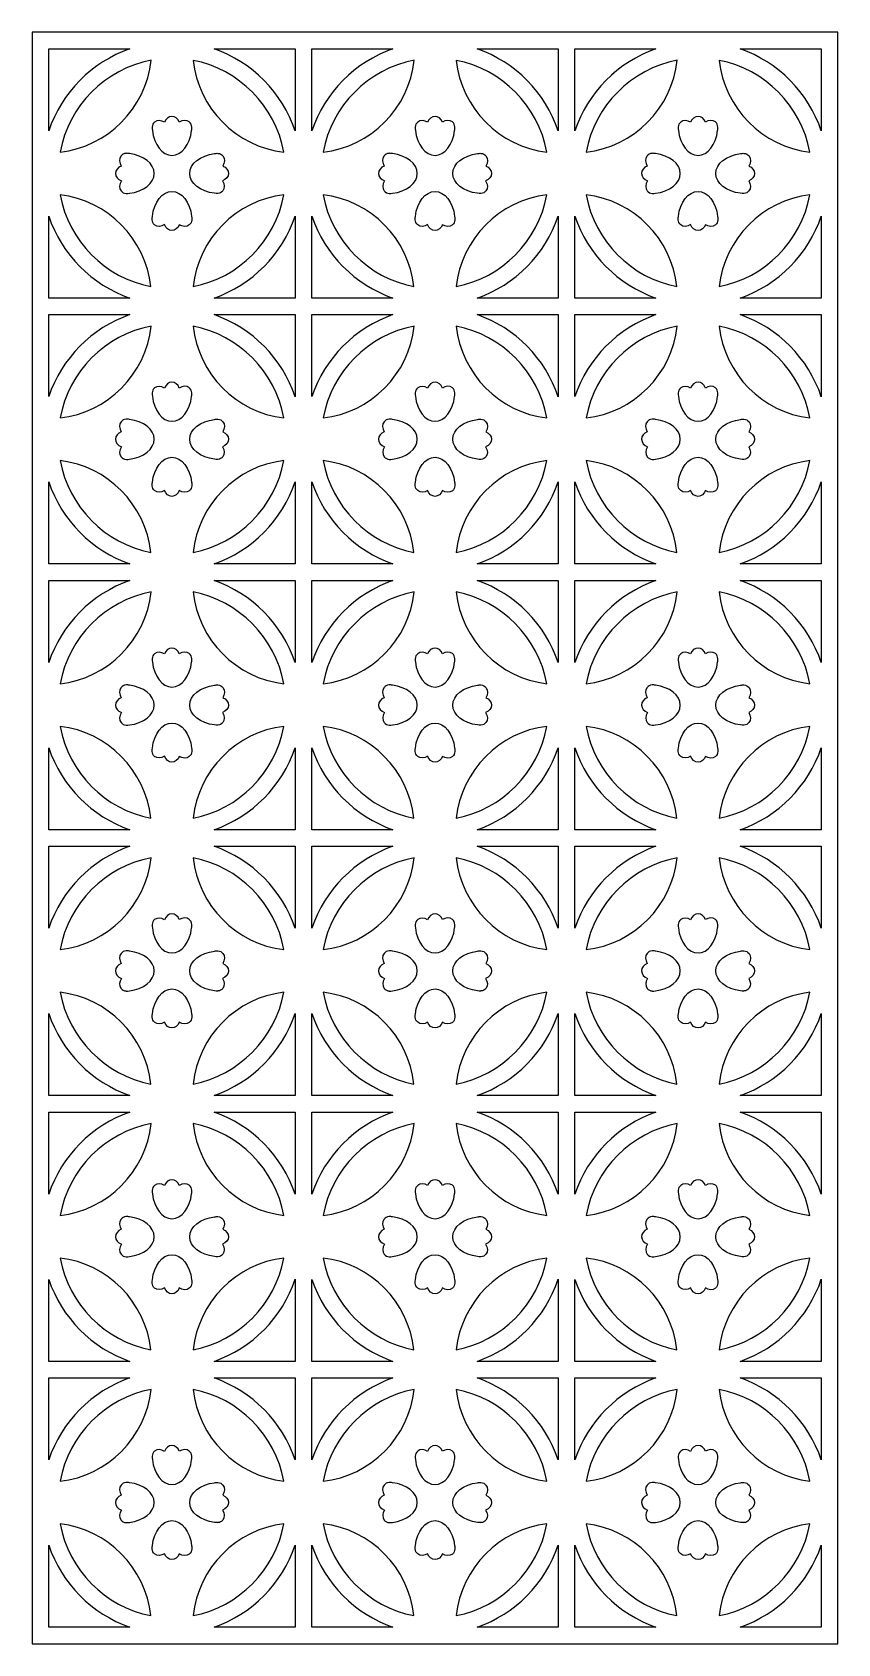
# Model space of a CAD drawing. Header units: centimetres. Extents: x -2.16 to 2.16, y -4.33 to 4.33.
import ezdxf

# ---------------------------------------------------------------- set-up
doc = ezdxf.new("R2010")
doc.units = ezdxf.units.CM
doc.header["$MEASUREMENT"] = 0
doc.layers.add('Layer 1', color=7, linetype='Continuous')

msp = doc.modelspace()

# ---------------------------------------------------------------- linework, layer by layer
at = {"layer": 'Layer 1', "color": 242}
for points, knots in [([(2.16392, -2.9025), (2.16392, -2.9025), (2.16392, -4.33143), (2.16392, -4.33143), (2.16392, -4.33143), (2.16392, -4.33143), (0.75082, -4.33143), (0.75082, -4.33143), (0.75082, -4.33143), (0.75082, -4.33143), (0.66251, -4.33143), (0.66251, -4.33143), (0.66251, -4.33143), (0.66251, -4.33143), (-0.66251, -4.33143), (-0.66251, -4.33143), (-0.66251, -4.33143), (-0.66251, -4.33143), (-0.75059, -4.33143), (-0.75059, -4.33143), (-0.75059, -4.33143), (-0.75059, -4.33143), (-2.16392, -4.33143), (-2.16392, -4.33143), (-2.16392, -4.33143), (-2.16392, -4.33143), (-2.16392, -2.9025), (-2.16392, -2.9025), (-2.16392, -2.9025), (-2.16392, -2.9025), (-2.16392, -2.8132), (-2.16392, -2.8132), (-2.16392, -2.8132), (-2.16392, -2.8132), (-2.16392, -1.47358), (-2.16392, -1.47358), (-2.16392, -1.47358), (-2.16392, -1.47358), (-2.16392, -1.38427), (-2.16392, -1.38427), (-2.16392, -1.38427), (-2.16392, -1.38427), (-2.16392, -0.04465), (-2.16392, -0.04465), (-2.16392, -0.04465), (-2.16392, -0.04465), (-2.16392, 0.04465), (-2.16392, 0.04465), (-2.16392, 0.04465), (-2.16392, 0.04465), (-2.16392, 1.38427), (-2.16392, 1.38427), (-2.16392, 1.38427), (-2.16392, 1.38427), (-2.16392, 1.47358), (-2.16392, 1.47358), (-2.16392, 1.47358), (-2.16392, 1.47358), (-2.16392, 2.81319), (-2.16392, 2.81319), (-2.16392, 2.81319), (-2.16392, 2.81319), (-2.16392, 2.9025), (-2.16392, 2.9025), (-2.16392, 2.9025), (-2.16392, 2.9025), (-2.16392, 4.33143), (-2.16392, 4.33143), (-2.16392, 4.33143), (-2.16392, 4.33143), (-0.75059, 4.33143), (-0.75059, 4.33143), (-0.75059, 4.33143), (-0.75059, 4.33143), (-0.66251, 4.33143), (-0.66251, 4.33143), (-0.66251, 4.33143), (-0.66251, 4.33143), (0.66251, 4.33143), (0.66251, 4.33143), (0.66251, 4.33143), (0.66251, 4.33143), (0.75082, 4.33143), (0.75082, 4.33143), (0.75082, 4.33143), (0.75082, 4.33143), (2.16392, 4.33143), (2.16392, 4.33143), (2.16392, 4.33143), (2.16392, 4.33143), (2.16392, 2.9025), (2.16392, 2.9025), (2.16392, 2.9025), (2.16392, 2.9025), (2.16392, 2.81319), (2.16392, 2.81319), (2.16392, 2.81319), (2.16392, 2.81319), (2.16392, 1.47358), (2.16392, 1.47358), (2.16392, 1.47358), (2.16392, 1.47358), (2.16392, 1.38427), (2.16392, 1.38427), (2.16392, 1.38427), (2.16392, 1.38427), (2.16392, 0.04465), (2.16392, 0.04465), (2.16392, 0.04465), (2.16392, 0.04465), (2.16392, -0.04465), (2.16392, -0.04465), (2.16392, -0.04465), (2.16392, -0.04465), (2.16392, -1.38427), (2.16392, -1.38427), (2.16392, -1.38427), (2.16392, -1.38427), (2.16392, -1.47358), (2.16392, -1.47358), (2.16392, -1.47358), (2.16392, -1.47358), (2.16392, -2.8132), (2.16392, -2.8132), (2.16392, -2.8132), (2.16392, -2.8132), (2.16392, -2.9025), (2.16392, -2.9025)], [0, 0, 0, 0, 0.030303, 0.030303, 0.030303, 0.030303, 0.0606061, 0.0606061, 0.0606061, 0.0606061, 0.0909091, 0.0909091, 0.0909091, 0.0909091, 0.1212121, 0.1212121, 0.1212121, 0.1212121, 0.1515152, 0.1515152, 0.1515152, 0.1515152, 0.1818182, 0.1818182, 0.1818182, 0.1818182, 0.2121212, 0.2121212, 0.2121212, 0.2121212, 0.2424242, 0.2424242, 0.2424242, 0.2424242, 0.2727273, 0.2727273, 0.2727273, 0.2727273, 0.3030303, 0.3030303, 0.3030303, 0.3030303, 0.3333333, 0.3333333, 0.3333333, 0.3333333, 0.3636364, 0.3636364, 0.3636364, 0.3636364, 0.3939394, 0.3939394, 0.3939394, 0.3939394, 0.4242424, 0.4242424, 0.4242424, 0.4242424, 0.4545455, 0.4545455, 0.4545455, 0.4545455, 0.4848485, 0.4848485, 0.4848485, 0.4848485, 0.5151515, 0.5151515, 0.5151515, 0.5151515, 0.5454545, 0.5454545, 0.5454545, 0.5454545, 0.5757576, 0.5757576, 0.5757576, 0.5757576, 0.6060606, 0.6060606, 0.6060606, 0.6060606, 0.6363636, 0.6363636, 0.6363636, 0.6363636, 0.6666667, 0.6666667, 0.6666667, 0.6666667, 0.6969697, 0.6969697, 0.6969697, 0.6969697, 0.7272727, 0.7272727, 0.7272727, 0.7272727, 0.7575758, 0.7575758, 0.7575758, 0.7575758, 0.7878788, 0.7878788, 0.7878788, 0.7878788, 0.8181818, 0.8181818, 0.8181818, 0.8181818, 0.8484848, 0.8484848, 0.8484848, 0.8484848, 0.8787879, 0.8787879, 0.8787879, 0.8787879, 0.9090909, 0.9090909, 0.9090909, 0.9090909, 0.9393939, 0.9393939, 0.9393939, 0.9393939, 1, 1, 1, 1]), ([(-2.0756, 3.80145), (-2.0054, 4.00739), (-1.84348, 4.17114), (-1.63981, 4.24212), (-1.63981, 4.24212), (-1.63981, 4.24212), (-2.0756, 4.24212), (-2.0756, 4.24212), (-2.0756, 4.24212), (-2.0756, 4.24212), (-2.0756, 3.80145), (-2.0756, 3.80145)], [0, 0, 0, 0, 0.25, 0.25, 0.25, 0.25, 0.5, 0.5, 0.5, 0.5, 1, 1, 1, 1]), ([(-2.01448, 3.68705), (-1.96775, 3.93642), (-1.77182, 4.13409), (-1.52498, 4.18066), (-1.52498, 4.18066), (-1.55333, 3.92189), (-1.75838, 3.715), (-2.01448, 3.68705)], [0, 0, 0, 0, 0.3333333, 0.3333333, 0.3333333, 0.3333333, 1, 1, 1, 1]), ([(-1.29954, 4.18029), (-1.05368, 4.13309), (-0.85866, 3.93591), (-0.81199, 3.68728), (-0.81199, 3.68728), (-1.06707, 3.71603), (-1.27111, 3.92235), (-1.29954, 4.18029)], [0, 0, 0, 0, 0.3333333, 0.3333333, 0.3333333, 0.3333333, 1, 1, 1, 1]), ([(-1.18666, 4.24212), (-0.98294, 4.17112), (-0.821, 4.00732), (-0.75083, 3.80131), (-0.75083, 3.80131), (-0.75083, 3.80131), (-0.75083, 4.24212), (-0.75083, 4.24212), (-0.75083, 4.24212), (-0.75083, 4.24212), (-1.18666, 4.24212), (-1.18666, 4.24212)], [0, 0, 0, 0, 0.25, 0.25, 0.25, 0.25, 0.5, 0.5, 0.5, 0.5, 1, 1, 1, 1]), ([(-0.66227, 3.80145), (-0.59207, 4.00739), (-0.43015, 4.17114), (-0.22648, 4.24212), (-0.22648, 4.24212), (-0.22648, 4.24212), (-0.66227, 4.24212), (-0.66227, 4.24212), (-0.66227, 4.24212), (-0.66227, 4.24212), (-0.66227, 3.80145), (-0.66227, 3.80145)], [0, 0, 0, 0, 0.25, 0.25, 0.25, 0.25, 0.5, 0.5, 0.5, 0.5, 1, 1, 1, 1]), ([(-0.60115, 3.68705), (-0.55442, 3.93642), (-0.35849, 4.13409), (-0.11165, 4.18066), (-0.11165, 4.18066), (-0.14, 3.92189), (-0.34505, 3.715), (-0.60115, 3.68705)], [0, 0, 0, 0, 0.3333333, 0.3333333, 0.3333333, 0.3333333, 1, 1, 1, 1]), ([(0.11379, 4.18029), (0.35965, 4.13309), (0.55467, 3.93591), (0.60135, 3.68728), (0.60135, 3.68728), (0.34626, 3.71603), (0.14222, 3.92235), (0.11379, 4.18029)], [0, 0, 0, 0, 0.3333333, 0.3333333, 0.3333333, 0.3333333, 1, 1, 1, 1]), ([(0.22667, 4.24212), (0.43039, 4.17112), (0.59233, 4.00732), (0.6625, 3.80131), (0.6625, 3.80131), (0.6625, 3.80131), (0.6625, 4.24212), (0.6625, 4.24212), (0.6625, 4.24212), (0.6625, 4.24212), (0.22667, 4.24212), (0.22667, 4.24212)], [0, 0, 0, 0, 0.25, 0.25, 0.25, 0.25, 0.5, 0.5, 0.5, 0.5, 1, 1, 1, 1]), ([(0.75083, 3.80145), (0.82103, 4.00739), (0.98295, 4.17114), (1.18662, 4.24212), (1.18662, 4.24212), (1.18662, 4.24212), (0.75083, 4.24212), (0.75083, 4.24212), (0.75083, 4.24212), (0.75083, 4.24212), (0.75083, 3.80145), (0.75083, 3.80145)], [0, 0, 0, 0, 0.25, 0.25, 0.25, 0.25, 0.5, 0.5, 0.5, 0.5, 1, 1, 1, 1]), ([(0.81195, 3.68705), (0.85868, 3.93642), (1.05461, 4.13409), (1.30145, 4.18066), (1.30145, 4.18066), (1.2731, 3.92189), (1.06805, 3.715), (0.81195, 3.68705)], [0, 0, 0, 0, 0.3333333, 0.3333333, 0.3333333, 0.3333333, 1, 1, 1, 1]), ([(1.52689, 4.18029), (1.77275, 4.13309), (1.96777, 3.93591), (2.01445, 3.68728), (2.01445, 3.68728), (1.75936, 3.71603), (1.55533, 3.92235), (1.52689, 4.18029)], [0, 0, 0, 0, 0.3333333, 0.3333333, 0.3333333, 0.3333333, 1, 1, 1, 1]), ([(1.63977, 4.24212), (1.84349, 4.17112), (2.00543, 4.00732), (2.0756, 3.80131), (2.0756, 3.80131), (2.0756, 3.80131), (2.0756, 4.24212), (2.0756, 4.24212), (2.0756, 4.24212), (2.0756, 4.24212), (1.63977, 4.24212), (1.63977, 4.24212)], [0, 0, 0, 0, 0.25, 0.25, 0.25, 0.25, 0.5, 0.5, 0.5, 0.5, 1, 1, 1, 1]), ([(-1.51871, 3.80347), (-1.52, 3.80909), (-1.52045, 3.81467), (-1.52008, 3.82001), (-1.52008, 3.82001), (-1.52008, 3.82001), (-1.52016, 3.82183), (-1.52016, 3.82183), (-1.52016, 3.82183), (-1.52016, 3.82183), (-1.51992, 3.82183), (-1.51992, 3.82183), (-1.51992, 3.82183), (-1.51878, 3.83248), (-1.5142, 3.84202), (-1.50623, 3.84854), (-1.50623, 3.84854), (-1.49199, 3.86017), (-1.47086, 3.859), (-1.45289, 3.8474), (-1.45289, 3.8474), (-1.44561, 3.86616), (-1.43057, 3.87906), (-1.41322, 3.87906), (-1.41322, 3.87906), (-1.396, 3.87906), (-1.38109, 3.86636), (-1.37375, 3.84784), (-1.37375, 3.84784), (-1.35571, 3.85966), (-1.33441, 3.86093), (-1.32007, 3.8492), (-1.32007, 3.8492), (-1.31192, 3.84255), (-1.30736, 3.83276), (-1.30634, 3.82183), (-1.30634, 3.82183), (-1.30634, 3.82183), (-1.30627, 3.82183), (-1.30627, 3.82183), (-1.30627, 3.82183), (-1.30627, 3.82183), (-1.3063, 3.82141), (-1.3063, 3.82141), (-1.3063, 3.82141), (-1.3058, 3.81566), (-1.30629, 3.80961), (-1.30775, 3.80351), (-1.30775, 3.80351), (-1.31671, 3.72706), (-1.36052, 3.669), (-1.41322, 3.669), (-1.41322, 3.669), (-1.46591, 3.669), (-1.50973, 3.72704), (-1.51871, 3.80347)], [0, 0, 0, 0, 0.0666667, 0.0666667, 0.0666667, 0.0666667, 0.1333333, 0.1333333, 0.1333333, 0.1333333, 0.2, 0.2, 0.2, 0.2, 0.2666667, 0.2666667, 0.2666667, 0.2666667, 0.3333333, 0.3333333, 0.3333333, 0.3333333, 0.4, 0.4, 0.4, 0.4, 0.4666667, 0.4666667, 0.4666667, 0.4666667, 0.5333333, 0.5333333, 0.5333333, 0.5333333, 0.6, 0.6, 0.6, 0.6, 0.6666667, 0.6666667, 0.6666667, 0.6666667, 0.7333333, 0.7333333, 0.7333333, 0.7333333, 0.8, 0.8, 0.8, 0.8, 0.8666667, 0.8666667, 0.8666667, 0.8666667, 1, 1, 1, 1]), ([(-0.10538, 3.80347), (-0.10667, 3.80909), (-0.10712, 3.81467), (-0.10674, 3.82001), (-0.10674, 3.82001), (-0.10674, 3.82001), (-0.10683, 3.82183), (-0.10683, 3.82183), (-0.10683, 3.82183), (-0.10683, 3.82183), (-0.10659, 3.82183), (-0.10659, 3.82183), (-0.10659, 3.82183), (-0.10545, 3.83248), (-0.10087, 3.84202), (-0.09289, 3.84854), (-0.09289, 3.84854), (-0.07866, 3.86017), (-0.05753, 3.859), (-0.03956, 3.8474), (-0.03956, 3.8474), (-0.03228, 3.86616), (-0.01724, 3.87906), (0.00011, 3.87906), (0.00011, 3.87906), (0.01733, 3.87906), (0.03224, 3.86636), (0.03958, 3.84784), (0.03958, 3.84784), (0.05762, 3.85966), (0.07892, 3.86093), (0.09326, 3.8492), (0.09326, 3.8492), (0.10141, 3.84255), (0.10597, 3.83276), (0.10699, 3.82183), (0.10699, 3.82183), (0.10699, 3.82183), (0.10706, 3.82183), (0.10706, 3.82183), (0.10706, 3.82183), (0.10706, 3.82183), (0.10704, 3.82141), (0.10704, 3.82141), (0.10704, 3.82141), (0.10753, 3.81566), (0.10704, 3.80961), (0.10558, 3.80351), (0.10558, 3.80351), (0.09662, 3.72706), (0.05281, 3.669), (0.00011, 3.669), (0.00011, 3.669), (-0.05258, 3.669), (-0.0964, 3.72704), (-0.10538, 3.80347)], [0, 0, 0, 0, 0.0666667, 0.0666667, 0.0666667, 0.0666667, 0.1333333, 0.1333333, 0.1333333, 0.1333333, 0.2, 0.2, 0.2, 0.2, 0.2666667, 0.2666667, 0.2666667, 0.2666667, 0.3333333, 0.3333333, 0.3333333, 0.3333333, 0.4, 0.4, 0.4, 0.4, 0.4666667, 0.4666667, 0.4666667, 0.4666667, 0.5333333, 0.5333333, 0.5333333, 0.5333333, 0.6, 0.6, 0.6, 0.6, 0.6666667, 0.6666667, 0.6666667, 0.6666667, 0.7333333, 0.7333333, 0.7333333, 0.7333333, 0.8, 0.8, 0.8, 0.8, 0.8666667, 0.8666667, 0.8666667, 0.8666667, 1, 1, 1, 1]), ([(1.30772, 3.80347), (1.30643, 3.80909), (1.30598, 3.81467), (1.30636, 3.82001), (1.30636, 3.82001), (1.30636, 3.82001), (1.30627, 3.82183), (1.30627, 3.82183), (1.30627, 3.82183), (1.30627, 3.82183), (1.30651, 3.82183), (1.30651, 3.82183), (1.30651, 3.82183), (1.30765, 3.83248), (1.31223, 3.84202), (1.32021, 3.84854), (1.32021, 3.84854), (1.33444, 3.86017), (1.35557, 3.859), (1.37354, 3.8474), (1.37354, 3.8474), (1.38082, 3.86616), (1.39586, 3.87906), (1.41321, 3.87906), (1.41321, 3.87906), (1.43043, 3.87906), (1.44534, 3.86636), (1.45268, 3.84784), (1.45268, 3.84784), (1.47072, 3.85966), (1.49202, 3.86093), (1.50636, 3.8492), (1.50636, 3.8492), (1.51451, 3.84255), (1.51907, 3.83276), (1.52009, 3.82183), (1.52009, 3.82183), (1.52009, 3.82183), (1.52016, 3.82183), (1.52016, 3.82183), (1.52016, 3.82183), (1.52016, 3.82183), (1.52014, 3.82141), (1.52014, 3.82141), (1.52014, 3.82141), (1.52063, 3.81566), (1.52014, 3.80961), (1.51868, 3.80351), (1.51868, 3.80351), (1.50972, 3.72706), (1.46591, 3.669), (1.41321, 3.669), (1.41321, 3.669), (1.36052, 3.669), (1.3167, 3.72704), (1.30772, 3.80347)], [0, 0, 0, 0, 0.0666667, 0.0666667, 0.0666667, 0.0666667, 0.1333333, 0.1333333, 0.1333333, 0.1333333, 0.2, 0.2, 0.2, 0.2, 0.2666667, 0.2666667, 0.2666667, 0.2666667, 0.3333333, 0.3333333, 0.3333333, 0.3333333, 0.4, 0.4, 0.4, 0.4, 0.4666667, 0.4666667, 0.4666667, 0.4666667, 0.5333333, 0.5333333, 0.5333333, 0.5333333, 0.6, 0.6, 0.6, 0.6, 0.6666667, 0.6666667, 0.6666667, 0.6666667, 0.7333333, 0.7333333, 0.7333333, 0.7333333, 0.8, 0.8, 0.8, 0.8, 0.8666667, 0.8666667, 0.8666667, 0.8666667, 1, 1, 1, 1]), ([(-1.64176, 3.46557), (-1.64732, 3.46427), (-1.65284, 3.46381), (-1.65812, 3.46419), (-1.65812, 3.46419), (-1.65812, 3.46419), (-1.65992, 3.46411), (-1.65992, 3.46411), (-1.65992, 3.46411), (-1.65992, 3.46411), (-1.65992, 3.46435), (-1.65992, 3.46435), (-1.65992, 3.46435), (-1.67045, 3.46551), (-1.67988, 3.47013), (-1.68633, 3.4782), (-1.68633, 3.4782), (-1.69783, 3.49259), (-1.69668, 3.51396), (-1.68521, 3.53213), (-1.68521, 3.53213), (-1.70375, 3.53949), (-1.71651, 3.5547), (-1.71651, 3.57225), (-1.71651, 3.57225), (-1.71651, 3.58966), (-1.70395, 3.60474), (-1.68564, 3.61216), (-1.68564, 3.61216), (-1.69733, 3.6304), (-1.69859, 3.65194), (-1.68698, 3.66644), (-1.68698, 3.66644), (-1.68041, 3.67468), (-1.67073, 3.67929), (-1.65992, 3.68033), (-1.65992, 3.68033), (-1.65992, 3.68033), (-1.65992, 3.68039), (-1.65992, 3.68039), (-1.65992, 3.68039), (-1.65992, 3.68039), (-1.6595, 3.68037), (-1.6595, 3.68037), (-1.6595, 3.68037), (-1.65381, 3.68087), (-1.64783, 3.68038), (-1.6418, 3.6789), (-1.6418, 3.6789), (-1.56619, 3.66984), (-1.50878, 3.62554), (-1.50878, 3.57225), (-1.50878, 3.57225), (-1.50878, 3.51897), (-1.56618, 3.47465), (-1.64176, 3.46557)], [0, 0, 0, 0, 0.0666667, 0.0666667, 0.0666667, 0.0666667, 0.1333333, 0.1333333, 0.1333333, 0.1333333, 0.2, 0.2, 0.2, 0.2, 0.2666667, 0.2666667, 0.2666667, 0.2666667, 0.3333333, 0.3333333, 0.3333333, 0.3333333, 0.4, 0.4, 0.4, 0.4, 0.4666667, 0.4666667, 0.4666667, 0.4666667, 0.5333333, 0.5333333, 0.5333333, 0.5333333, 0.6, 0.6, 0.6, 0.6, 0.6666667, 0.6666667, 0.6666667, 0.6666667, 0.7333333, 0.7333333, 0.7333333, 0.7333333, 0.8, 0.8, 0.8, 0.8, 0.8666667, 0.8666667, 0.8666667, 0.8666667, 1, 1, 1, 1]), ([(-1.18456, 3.46557), (-1.179, 3.46427), (-1.17348, 3.46381), (-1.1682, 3.46419), (-1.1682, 3.46419), (-1.1682, 3.46419), (-1.1664, 3.46411), (-1.1664, 3.46411), (-1.1664, 3.46411), (-1.1664, 3.46411), (-1.1664, 3.46435), (-1.1664, 3.46435), (-1.1664, 3.46435), (-1.15587, 3.46551), (-1.14644, 3.47013), (-1.13999, 3.4782), (-1.13999, 3.4782), (-1.12849, 3.49259), (-1.12964, 3.51396), (-1.14111, 3.53213), (-1.14111, 3.53213), (-1.12257, 3.53949), (-1.10981, 3.5547), (-1.10981, 3.57225), (-1.10981, 3.57225), (-1.10981, 3.58966), (-1.12237, 3.60474), (-1.14068, 3.61216), (-1.14068, 3.61216), (-1.12899, 3.6304), (-1.12773, 3.65194), (-1.13934, 3.66644), (-1.13934, 3.66644), (-1.14591, 3.67468), (-1.15559, 3.67929), (-1.1664, 3.68033), (-1.1664, 3.68033), (-1.1664, 3.68033), (-1.1664, 3.68039), (-1.1664, 3.68039), (-1.1664, 3.68039), (-1.1664, 3.68039), (-1.16682, 3.68037), (-1.16682, 3.68037), (-1.16682, 3.68037), (-1.17251, 3.68087), (-1.17849, 3.68038), (-1.18452, 3.6789), (-1.18452, 3.6789), (-1.26013, 3.66984), (-1.31754, 3.62554), (-1.31754, 3.57225), (-1.31754, 3.57225), (-1.31754, 3.51897), (-1.26014, 3.47465), (-1.18456, 3.46557)], [0, 0, 0, 0, 0.0666667, 0.0666667, 0.0666667, 0.0666667, 0.1333333, 0.1333333, 0.1333333, 0.1333333, 0.2, 0.2, 0.2, 0.2, 0.2666667, 0.2666667, 0.2666667, 0.2666667, 0.3333333, 0.3333333, 0.3333333, 0.3333333, 0.4, 0.4, 0.4, 0.4, 0.4666667, 0.4666667, 0.4666667, 0.4666667, 0.5333333, 0.5333333, 0.5333333, 0.5333333, 0.6, 0.6, 0.6, 0.6, 0.6666667, 0.6666667, 0.6666667, 0.6666667, 0.7333333, 0.7333333, 0.7333333, 0.7333333, 0.8, 0.8, 0.8, 0.8, 0.8666667, 0.8666667, 0.8666667, 0.8666667, 1, 1, 1, 1]), ([(-0.22843, 3.46557), (-0.23399, 3.46427), (-0.23951, 3.46381), (-0.24479, 3.46419), (-0.24479, 3.46419), (-0.24479, 3.46419), (-0.24659, 3.46411), (-0.24659, 3.46411), (-0.24659, 3.46411), (-0.24659, 3.46411), (-0.24659, 3.46435), (-0.24659, 3.46435), (-0.24659, 3.46435), (-0.25712, 3.46551), (-0.26655, 3.47013), (-0.273, 3.4782), (-0.273, 3.4782), (-0.2845, 3.49259), (-0.28334, 3.51396), (-0.27188, 3.53213), (-0.27188, 3.53213), (-0.29042, 3.53949), (-0.30318, 3.5547), (-0.30318, 3.57225), (-0.30318, 3.57225), (-0.30318, 3.58966), (-0.29062, 3.60474), (-0.27231, 3.61216), (-0.27231, 3.61216), (-0.284, 3.6304), (-0.28526, 3.65194), (-0.27365, 3.66644), (-0.27365, 3.66644), (-0.26708, 3.67468), (-0.2574, 3.67929), (-0.24659, 3.68033), (-0.24659, 3.68033), (-0.24659, 3.68033), (-0.24659, 3.68039), (-0.24659, 3.68039), (-0.24659, 3.68039), (-0.24659, 3.68039), (-0.24617, 3.68037), (-0.24617, 3.68037), (-0.24617, 3.68037), (-0.24048, 3.68087), (-0.2345, 3.68038), (-0.22847, 3.6789), (-0.22847, 3.6789), (-0.15286, 3.66984), (-0.09545, 3.62554), (-0.09545, 3.57225), (-0.09545, 3.57225), (-0.09545, 3.51897), (-0.15285, 3.47465), (-0.22843, 3.46557)], [0, 0, 0, 0, 0.0666667, 0.0666667, 0.0666667, 0.0666667, 0.1333333, 0.1333333, 0.1333333, 0.1333333, 0.2, 0.2, 0.2, 0.2, 0.2666667, 0.2666667, 0.2666667, 0.2666667, 0.3333333, 0.3333333, 0.3333333, 0.3333333, 0.4, 0.4, 0.4, 0.4, 0.4666667, 0.4666667, 0.4666667, 0.4666667, 0.5333333, 0.5333333, 0.5333333, 0.5333333, 0.6, 0.6, 0.6, 0.6, 0.6666667, 0.6666667, 0.6666667, 0.6666667, 0.7333333, 0.7333333, 0.7333333, 0.7333333, 0.8, 0.8, 0.8, 0.8, 0.8666667, 0.8666667, 0.8666667, 0.8666667, 1, 1, 1, 1]), ([(0.22877, 3.46557), (0.23433, 3.46427), (0.23985, 3.46381), (0.24513, 3.46419), (0.24513, 3.46419), (0.24513, 3.46419), (0.24693, 3.46411), (0.24693, 3.46411), (0.24693, 3.46411), (0.24693, 3.46411), (0.24693, 3.46435), (0.24693, 3.46435), (0.24693, 3.46435), (0.25747, 3.46551), (0.26689, 3.47013), (0.27334, 3.4782), (0.27334, 3.4782), (0.28484, 3.49259), (0.28369, 3.51396), (0.27222, 3.53213), (0.27222, 3.53213), (0.29076, 3.53949), (0.30353, 3.5547), (0.30353, 3.57225), (0.30353, 3.57225), (0.30353, 3.58966), (0.29097, 3.60474), (0.27265, 3.61216), (0.27265, 3.61216), (0.28434, 3.6304), (0.2856, 3.65194), (0.27399, 3.66644), (0.27399, 3.66644), (0.26742, 3.67468), (0.25774, 3.67929), (0.24693, 3.68033), (0.24693, 3.68033), (0.24693, 3.68033), (0.24693, 3.68039), (0.24693, 3.68039), (0.24693, 3.68039), (0.24693, 3.68039), (0.24651, 3.68037), (0.24651, 3.68037), (0.24651, 3.68037), (0.24082, 3.68087), (0.23484, 3.68038), (0.22881, 3.6789), (0.22881, 3.6789), (0.1532, 3.66984), (0.09579, 3.62554), (0.09579, 3.57225), (0.09579, 3.57225), (0.09579, 3.51897), (0.15319, 3.47465), (0.22877, 3.46557)], [0, 0, 0, 0, 0.0666667, 0.0666667, 0.0666667, 0.0666667, 0.1333333, 0.1333333, 0.1333333, 0.1333333, 0.2, 0.2, 0.2, 0.2, 0.2666667, 0.2666667, 0.2666667, 0.2666667, 0.3333333, 0.3333333, 0.3333333, 0.3333333, 0.4, 0.4, 0.4, 0.4, 0.4666667, 0.4666667, 0.4666667, 0.4666667, 0.5333333, 0.5333333, 0.5333333, 0.5333333, 0.6, 0.6, 0.6, 0.6, 0.6666667, 0.6666667, 0.6666667, 0.6666667, 0.7333333, 0.7333333, 0.7333333, 0.7333333, 0.8, 0.8, 0.8, 0.8, 0.8666667, 0.8666667, 0.8666667, 0.8666667, 1, 1, 1, 1]), ([(1.18467, 3.46557), (1.17911, 3.46427), (1.17359, 3.46381), (1.16831, 3.46419), (1.16831, 3.46419), (1.16831, 3.46419), (1.16651, 3.46411), (1.16651, 3.46411), (1.16651, 3.46411), (1.16651, 3.46411), (1.16651, 3.46435), (1.16651, 3.46435), (1.16651, 3.46435), (1.15598, 3.46551), (1.14655, 3.47013), (1.1401, 3.4782), (1.1401, 3.4782), (1.1286, 3.49259), (1.12976, 3.51396), (1.14123, 3.53213), (1.14123, 3.53213), (1.12268, 3.53949), (1.10992, 3.5547), (1.10992, 3.57225), (1.10992, 3.57225), (1.10992, 3.58966), (1.12248, 3.60474), (1.14079, 3.61216), (1.14079, 3.61216), (1.1291, 3.6304), (1.12784, 3.65194), (1.13945, 3.66644), (1.13945, 3.66644), (1.14602, 3.67468), (1.1557, 3.67929), (1.16651, 3.68033), (1.16651, 3.68033), (1.16651, 3.68033), (1.16651, 3.68039), (1.16651, 3.68039), (1.16651, 3.68039), (1.16651, 3.68039), (1.16693, 3.68037), (1.16693, 3.68037), (1.16693, 3.68037), (1.17262, 3.68087), (1.1786, 3.68038), (1.18463, 3.6789), (1.18463, 3.6789), (1.26024, 3.66984), (1.31765, 3.62554), (1.31765, 3.57225), (1.31765, 3.57225), (1.31765, 3.51897), (1.26025, 3.47465), (1.18467, 3.46557)], [0, 0, 0, 0, 0.0666667, 0.0666667, 0.0666667, 0.0666667, 0.1333333, 0.1333333, 0.1333333, 0.1333333, 0.2, 0.2, 0.2, 0.2, 0.2666667, 0.2666667, 0.2666667, 0.2666667, 0.3333333, 0.3333333, 0.3333333, 0.3333333, 0.4, 0.4, 0.4, 0.4, 0.4666667, 0.4666667, 0.4666667, 0.4666667, 0.5333333, 0.5333333, 0.5333333, 0.5333333, 0.6, 0.6, 0.6, 0.6, 0.6666667, 0.6666667, 0.6666667, 0.6666667, 0.7333333, 0.7333333, 0.7333333, 0.7333333, 0.8, 0.8, 0.8, 0.8, 0.8666667, 0.8666667, 0.8666667, 0.8666667, 1, 1, 1, 1]), ([(1.64187, 3.46557), (1.64743, 3.46427), (1.65295, 3.46381), (1.65823, 3.46419), (1.65823, 3.46419), (1.65823, 3.46419), (1.66003, 3.46411), (1.66003, 3.46411), (1.66003, 3.46411), (1.66003, 3.46411), (1.66003, 3.46435), (1.66003, 3.46435), (1.66003, 3.46435), (1.67057, 3.46551), (1.67999, 3.47013), (1.68644, 3.4782), (1.68644, 3.4782), (1.69794, 3.49259), (1.69679, 3.51396), (1.68532, 3.53213), (1.68532, 3.53213), (1.70386, 3.53949), (1.71663, 3.5547), (1.71663, 3.57225), (1.71663, 3.57225), (1.71663, 3.58966), (1.70407, 3.60474), (1.68575, 3.61216), (1.68575, 3.61216), (1.69744, 3.6304), (1.6987, 3.65194), (1.68709, 3.66644), (1.68709, 3.66644), (1.68052, 3.67468), (1.67084, 3.67929), (1.66003, 3.68033), (1.66003, 3.68033), (1.66003, 3.68033), (1.66003, 3.68039), (1.66003, 3.68039), (1.66003, 3.68039), (1.66003, 3.68039), (1.65961, 3.68037), (1.65961, 3.68037), (1.65961, 3.68037), (1.65392, 3.68087), (1.64794, 3.68038), (1.64191, 3.6789), (1.64191, 3.6789), (1.5663, 3.66984), (1.50889, 3.62554), (1.50889, 3.57225), (1.50889, 3.57225), (1.50889, 3.51897), (1.56629, 3.47465), (1.64187, 3.46557)], [0, 0, 0, 0, 0.0666667, 0.0666667, 0.0666667, 0.0666667, 0.1333333, 0.1333333, 0.1333333, 0.1333333, 0.2, 0.2, 0.2, 0.2, 0.2666667, 0.2666667, 0.2666667, 0.2666667, 0.3333333, 0.3333333, 0.3333333, 0.3333333, 0.4, 0.4, 0.4, 0.4, 0.4666667, 0.4666667, 0.4666667, 0.4666667, 0.5333333, 0.5333333, 0.5333333, 0.5333333, 0.6, 0.6, 0.6, 0.6, 0.6666667, 0.6666667, 0.6666667, 0.6666667, 0.7333333, 0.7333333, 0.7333333, 0.7333333, 0.8, 0.8, 0.8, 0.8, 0.8666667, 0.8666667, 0.8666667, 0.8666667, 1, 1, 1, 1]), ([(-1.51871, 3.34115), (-1.52, 3.33552), (-1.52045, 3.32994), (-1.52008, 3.3246), (-1.52008, 3.3246), (-1.52008, 3.3246), (-1.52016, 3.32278), (-1.52016, 3.32278), (-1.52016, 3.32278), (-1.52016, 3.32278), (-1.51992, 3.32278), (-1.51992, 3.32278), (-1.51992, 3.32278), (-1.51878, 3.31213), (-1.5142, 3.3026), (-1.50623, 3.29608), (-1.50623, 3.29608), (-1.49199, 3.28445), (-1.47086, 3.28562), (-1.45289, 3.29721), (-1.45289, 3.29721), (-1.44561, 3.27846), (-1.43057, 3.26555), (-1.41322, 3.26555), (-1.41322, 3.26555), (-1.396, 3.26555), (-1.38109, 3.27825), (-1.37375, 3.29678), (-1.37375, 3.29678), (-1.35571, 3.28495), (-1.33441, 3.28368), (-1.32007, 3.29542), (-1.32007, 3.29542), (-1.31192, 3.30206), (-1.30736, 3.31185), (-1.30634, 3.32278), (-1.30634, 3.32278), (-1.30634, 3.32278), (-1.30627, 3.32278), (-1.30627, 3.32278), (-1.30627, 3.32278), (-1.30627, 3.32278), (-1.3063, 3.3232), (-1.3063, 3.3232), (-1.3063, 3.3232), (-1.3058, 3.32896), (-1.30629, 3.33501), (-1.30775, 3.34111), (-1.30775, 3.34111), (-1.31671, 3.41756), (-1.36052, 3.47562), (-1.41322, 3.47562), (-1.41322, 3.47562), (-1.46591, 3.47562), (-1.50973, 3.41757), (-1.51871, 3.34115)], [0, 0, 0, 0, 0.0666667, 0.0666667, 0.0666667, 0.0666667, 0.1333333, 0.1333333, 0.1333333, 0.1333333, 0.2, 0.2, 0.2, 0.2, 0.2666667, 0.2666667, 0.2666667, 0.2666667, 0.3333333, 0.3333333, 0.3333333, 0.3333333, 0.4, 0.4, 0.4, 0.4, 0.4666667, 0.4666667, 0.4666667, 0.4666667, 0.5333333, 0.5333333, 0.5333333, 0.5333333, 0.6, 0.6, 0.6, 0.6, 0.6666667, 0.6666667, 0.6666667, 0.6666667, 0.7333333, 0.7333333, 0.7333333, 0.7333333, 0.8, 0.8, 0.8, 0.8, 0.8666667, 0.8666667, 0.8666667, 0.8666667, 1, 1, 1, 1]), ([(-0.10538, 3.34115), (-0.10667, 3.33552), (-0.10712, 3.32994), (-0.10674, 3.3246), (-0.10674, 3.3246), (-0.10674, 3.3246), (-0.10683, 3.32278), (-0.10683, 3.32278), (-0.10683, 3.32278), (-0.10683, 3.32278), (-0.10659, 3.32278), (-0.10659, 3.32278), (-0.10659, 3.32278), (-0.10545, 3.31213), (-0.10087, 3.3026), (-0.09289, 3.29608), (-0.09289, 3.29608), (-0.07866, 3.28445), (-0.05753, 3.28562), (-0.03956, 3.29721), (-0.03956, 3.29721), (-0.03228, 3.27846), (-0.01724, 3.26555), (0.00011, 3.26555), (0.00011, 3.26555), (0.01733, 3.26555), (0.03224, 3.27825), (0.03958, 3.29678), (0.03958, 3.29678), (0.05762, 3.28495), (0.07892, 3.28368), (0.09326, 3.29542), (0.09326, 3.29542), (0.10141, 3.30206), (0.10597, 3.31185), (0.10699, 3.32278), (0.10699, 3.32278), (0.10699, 3.32278), (0.10706, 3.32278), (0.10706, 3.32278), (0.10706, 3.32278), (0.10706, 3.32278), (0.10704, 3.3232), (0.10704, 3.3232), (0.10704, 3.3232), (0.10753, 3.32896), (0.10704, 3.33501), (0.10558, 3.34111), (0.10558, 3.34111), (0.09662, 3.41756), (0.05281, 3.47562), (0.00011, 3.47562), (0.00011, 3.47562), (-0.05258, 3.47562), (-0.0964, 3.41757), (-0.10538, 3.34115)], [0, 0, 0, 0, 0.0666667, 0.0666667, 0.0666667, 0.0666667, 0.1333333, 0.1333333, 0.1333333, 0.1333333, 0.2, 0.2, 0.2, 0.2, 0.2666667, 0.2666667, 0.2666667, 0.2666667, 0.3333333, 0.3333333, 0.3333333, 0.3333333, 0.4, 0.4, 0.4, 0.4, 0.4666667, 0.4666667, 0.4666667, 0.4666667, 0.5333333, 0.5333333, 0.5333333, 0.5333333, 0.6, 0.6, 0.6, 0.6, 0.6666667, 0.6666667, 0.6666667, 0.6666667, 0.7333333, 0.7333333, 0.7333333, 0.7333333, 0.8, 0.8, 0.8, 0.8, 0.8666667, 0.8666667, 0.8666667, 0.8666667, 1, 1, 1, 1]), ([(1.30772, 3.34115), (1.30643, 3.33552), (1.30598, 3.32994), (1.30636, 3.3246), (1.30636, 3.3246), (1.30636, 3.3246), (1.30627, 3.32278), (1.30627, 3.32278), (1.30627, 3.32278), (1.30627, 3.32278), (1.30651, 3.32278), (1.30651, 3.32278), (1.30651, 3.32278), (1.30765, 3.31213), (1.31223, 3.3026), (1.32021, 3.29608), (1.32021, 3.29608), (1.33444, 3.28445), (1.35557, 3.28562), (1.37354, 3.29721), (1.37354, 3.29721), (1.38082, 3.27846), (1.39586, 3.26555), (1.41321, 3.26555), (1.41321, 3.26555), (1.43043, 3.26555), (1.44534, 3.27825), (1.45268, 3.29678), (1.45268, 3.29678), (1.47072, 3.28495), (1.49202, 3.28368), (1.50636, 3.29542), (1.50636, 3.29542), (1.51451, 3.30206), (1.51907, 3.31185), (1.52009, 3.32278), (1.52009, 3.32278), (1.52009, 3.32278), (1.52016, 3.32278), (1.52016, 3.32278), (1.52016, 3.32278), (1.52016, 3.32278), (1.52014, 3.3232), (1.52014, 3.3232), (1.52014, 3.3232), (1.52063, 3.32896), (1.52014, 3.33501), (1.51868, 3.34111), (1.51868, 3.34111), (1.50972, 3.41756), (1.46591, 3.47562), (1.41321, 3.47562), (1.41321, 3.47562), (1.36052, 3.47562), (1.3167, 3.41757), (1.30772, 3.34115)], [0, 0, 0, 0, 0.0666667, 0.0666667, 0.0666667, 0.0666667, 0.1333333, 0.1333333, 0.1333333, 0.1333333, 0.2, 0.2, 0.2, 0.2, 0.2666667, 0.2666667, 0.2666667, 0.2666667, 0.3333333, 0.3333333, 0.3333333, 0.3333333, 0.4, 0.4, 0.4, 0.4, 0.4666667, 0.4666667, 0.4666667, 0.4666667, 0.5333333, 0.5333333, 0.5333333, 0.5333333, 0.6, 0.6, 0.6, 0.6, 0.6666667, 0.6666667, 0.6666667, 0.6666667, 0.7333333, 0.7333333, 0.7333333, 0.7333333, 0.8, 0.8, 0.8, 0.8, 0.8666667, 0.8666667, 0.8666667, 0.8666667, 1, 1, 1, 1]), ([(-1.52689, 2.96435), (-1.77275, 3.01156), (-1.96776, 3.20874), (-2.01444, 3.45737), (-2.01444, 3.45737), (-1.75934, 3.42861), (-1.55531, 3.2223), (-1.52689, 2.96435)], [0, 0, 0, 0, 0.3333333, 0.3333333, 0.3333333, 0.3333333, 1, 1, 1, 1]), ([(-0.81199, 3.45737), (-0.85867, 3.20874), (-1.05366, 3.01154), (-1.29954, 2.96435), (-1.29954, 2.96435), (-1.27111, 3.22229), (-1.06707, 3.42862), (-0.81199, 3.45737)], [0, 0, 0, 0, 0.3333333, 0.3333333, 0.3333333, 0.3333333, 1, 1, 1, 1]), ([(-0.11355, 2.96435), (-0.35941, 3.01156), (-0.55443, 3.20874), (-0.6011, 3.45737), (-0.6011, 3.45737), (-0.34601, 3.42861), (-0.14198, 3.2223), (-0.11355, 2.96435)], [0, 0, 0, 0, 0.3333333, 0.3333333, 0.3333333, 0.3333333, 1, 1, 1, 1]), ([(0.60135, 3.45737), (0.55467, 3.20874), (0.35967, 3.01154), (0.11379, 2.96435), (0.11379, 2.96435), (0.14222, 3.22229), (0.34626, 3.42862), (0.60135, 3.45737)], [0, 0, 0, 0, 0.3333333, 0.3333333, 0.3333333, 0.3333333, 1, 1, 1, 1]), ([(1.29955, 2.96435), (1.05369, 3.01156), (0.85867, 3.20874), (0.812, 3.45737), (0.812, 3.45737), (1.06709, 3.42861), (1.27112, 3.2223), (1.29955, 2.96435)], [0, 0, 0, 0, 0.3333333, 0.3333333, 0.3333333, 0.3333333, 1, 1, 1, 1]), ([(2.01445, 3.45737), (1.96777, 3.20874), (1.77277, 3.01154), (1.52689, 2.96435), (1.52689, 2.96435), (1.55533, 3.22229), (1.75936, 3.42862), (2.01445, 3.45737)], [0, 0, 0, 0, 0.3333333, 0.3333333, 0.3333333, 0.3333333, 1, 1, 1, 1]), ([(-1.63967, 2.9025), (-1.84341, 2.97346), (-2.00539, 3.13724), (-2.0756, 3.34322), (-2.0756, 3.34322), (-2.0756, 3.34322), (-2.0756, 2.9025), (-2.0756, 2.9025), (-2.0756, 2.9025), (-2.0756, 2.9025), (-1.63967, 2.9025), (-1.63967, 2.9025)], [0, 0, 0, 0, 0.25, 0.25, 0.25, 0.25, 0.5, 0.5, 0.5, 0.5, 1, 1, 1, 1]), ([(-0.75083, 3.34336), (-0.82101, 3.13729), (-0.98303, 2.97348), (-1.1868, 2.9025), (-1.1868, 2.9025), (-1.1868, 2.9025), (-0.75083, 2.9025), (-0.75083, 2.9025), (-0.75083, 2.9025), (-0.75083, 2.9025), (-0.75083, 3.34336), (-0.75083, 3.34336)], [0, 0, 0, 0, 0.25, 0.25, 0.25, 0.25, 0.5, 0.5, 0.5, 0.5, 1, 1, 1, 1]), ([(-0.22634, 2.9025), (-0.43008, 2.97346), (-0.59206, 3.13724), (-0.66227, 3.34322), (-0.66227, 3.34322), (-0.66227, 3.34322), (-0.66227, 2.9025), (-0.66227, 2.9025), (-0.66227, 2.9025), (-0.66227, 2.9025), (-0.22634, 2.9025), (-0.22634, 2.9025)], [0, 0, 0, 0, 0.25, 0.25, 0.25, 0.25, 0.5, 0.5, 0.5, 0.5, 1, 1, 1, 1]), ([(0.6625, 3.34336), (0.59232, 3.13729), (0.4303, 2.97348), (0.22653, 2.9025), (0.22653, 2.9025), (0.22653, 2.9025), (0.6625, 2.9025), (0.6625, 2.9025), (0.6625, 2.9025), (0.6625, 2.9025), (0.6625, 3.34336), (0.6625, 3.34336)], [0, 0, 0, 0, 0.25, 0.25, 0.25, 0.25, 0.5, 0.5, 0.5, 0.5, 1, 1, 1, 1]), ([(1.18676, 2.9025), (0.98302, 2.97346), (0.82104, 3.13724), (0.75083, 3.34322), (0.75083, 3.34322), (0.75083, 3.34322), (0.75083, 2.9025), (0.75083, 2.9025), (0.75083, 2.9025), (0.75083, 2.9025), (1.18676, 2.9025), (1.18676, 2.9025)], [0, 0, 0, 0, 0.25, 0.25, 0.25, 0.25, 0.5, 0.5, 0.5, 0.5, 1, 1, 1, 1]), ([(2.0756, 3.34336), (2.00542, 3.13729), (1.8434, 2.97348), (1.63963, 2.9025), (1.63963, 2.9025), (1.63963, 2.9025), (2.0756, 2.9025), (2.0756, 2.9025), (2.0756, 2.9025), (2.0756, 2.9025), (2.0756, 3.34336), (2.0756, 3.34336)], [0, 0, 0, 0, 0.25, 0.25, 0.25, 0.25, 0.5, 0.5, 0.5, 0.5, 1, 1, 1, 1]), ([(-2.0756, 2.37252), (-2.0054, 2.57847), (-1.84348, 2.74221), (-1.63981, 2.81319), (-1.63981, 2.81319), (-1.63981, 2.81319), (-2.0756, 2.81319), (-2.0756, 2.81319), (-2.0756, 2.81319), (-2.0756, 2.81319), (-2.0756, 2.37252), (-2.0756, 2.37252)], [0, 0, 0, 0, 0.25, 0.25, 0.25, 0.25, 0.5, 0.5, 0.5, 0.5, 1, 1, 1, 1]), ([(-1.18666, 2.81319), (-0.98294, 2.7422), (-0.821, 2.5784), (-0.75083, 2.37238), (-0.75083, 2.37238), (-0.75083, 2.37238), (-0.75083, 2.81319), (-0.75083, 2.81319), (-0.75083, 2.81319), (-0.75083, 2.81319), (-1.18666, 2.81319), (-1.18666, 2.81319)], [0, 0, 0, 0, 0.25, 0.25, 0.25, 0.25, 0.5, 0.5, 0.5, 0.5, 1, 1, 1, 1]), ([(-0.66227, 2.37252), (-0.59207, 2.57847), (-0.43015, 2.74221), (-0.22648, 2.81319), (-0.22648, 2.81319), (-0.22648, 2.81319), (-0.66227, 2.81319), (-0.66227, 2.81319), (-0.66227, 2.81319), (-0.66227, 2.81319), (-0.66227, 2.37252), (-0.66227, 2.37252)], [0, 0, 0, 0, 0.25, 0.25, 0.25, 0.25, 0.5, 0.5, 0.5, 0.5, 1, 1, 1, 1]), ([(0.22667, 2.81319), (0.43039, 2.7422), (0.59233, 2.5784), (0.6625, 2.37238), (0.6625, 2.37238), (0.6625, 2.37238), (0.6625, 2.81319), (0.6625, 2.81319), (0.6625, 2.81319), (0.6625, 2.81319), (0.22667, 2.81319), (0.22667, 2.81319)], [0, 0, 0, 0, 0.25, 0.25, 0.25, 0.25, 0.5, 0.5, 0.5, 0.5, 1, 1, 1, 1]), ([(0.75083, 2.37252), (0.82103, 2.57847), (0.98295, 2.74221), (1.18662, 2.81319), (1.18662, 2.81319), (1.18662, 2.81319), (0.75083, 2.81319), (0.75083, 2.81319), (0.75083, 2.81319), (0.75083, 2.81319), (0.75083, 2.37252), (0.75083, 2.37252)], [0, 0, 0, 0, 0.25, 0.25, 0.25, 0.25, 0.5, 0.5, 0.5, 0.5, 1, 1, 1, 1]), ([(1.63977, 2.81319), (1.84349, 2.7422), (2.00543, 2.5784), (2.0756, 2.37238), (2.0756, 2.37238), (2.0756, 2.37238), (2.0756, 2.81319), (2.0756, 2.81319), (2.0756, 2.81319), (2.0756, 2.81319), (1.63977, 2.81319), (1.63977, 2.81319)], [0, 0, 0, 0, 0.25, 0.25, 0.25, 0.25, 0.5, 0.5, 0.5, 0.5, 1, 1, 1, 1]), ([(-2.01448, 2.25813), (-1.96775, 2.50749), (-1.77182, 2.70517), (-1.52498, 2.75174), (-1.52498, 2.75174), (-1.55333, 2.49297), (-1.75838, 2.28608), (-2.01448, 2.25813)], [0, 0, 0, 0, 0.3333333, 0.3333333, 0.3333333, 0.3333333, 1, 1, 1, 1]), ([(-1.29954, 2.75137), (-1.05368, 2.70417), (-0.85866, 2.50698), (-0.81199, 2.25835), (-0.81199, 2.25835), (-1.06707, 2.28711), (-1.27111, 2.49342), (-1.29954, 2.75137)], [0, 0, 0, 0, 0.3333333, 0.3333333, 0.3333333, 0.3333333, 1, 1, 1, 1]), ([(-0.60115, 2.25813), (-0.55442, 2.50749), (-0.35849, 2.70517), (-0.11165, 2.75174), (-0.11165, 2.75174), (-0.14, 2.49297), (-0.34505, 2.28608), (-0.60115, 2.25813)], [0, 0, 0, 0, 0.3333333, 0.3333333, 0.3333333, 0.3333333, 1, 1, 1, 1]), ([(0.11379, 2.75137), (0.35965, 2.70417), (0.55467, 2.50698), (0.60135, 2.25835), (0.60135, 2.25835), (0.34626, 2.28711), (0.14222, 2.49342), (0.11379, 2.75137)], [0, 0, 0, 0, 0.3333333, 0.3333333, 0.3333333, 0.3333333, 1, 1, 1, 1]), ([(0.81195, 2.25813), (0.85868, 2.50749), (1.05461, 2.70517), (1.30145, 2.75174), (1.30145, 2.75174), (1.2731, 2.49297), (1.06805, 2.28608), (0.81195, 2.25813)], [0, 0, 0, 0, 0.3333333, 0.3333333, 0.3333333, 0.3333333, 1, 1, 1, 1]), ([(1.52689, 2.75137), (1.77275, 2.70417), (1.96777, 2.50698), (2.01445, 2.25835), (2.01445, 2.25835), (1.75936, 2.28711), (1.55533, 2.49342), (1.52689, 2.75137)], [0, 0, 0, 0, 0.3333333, 0.3333333, 0.3333333, 0.3333333, 1, 1, 1, 1]), ([(-1.51871, 2.37454), (-1.52, 2.38017), (-1.52045, 2.38575), (-1.52008, 2.39109), (-1.52008, 2.39109), (-1.52008, 2.39109), (-1.52016, 2.39291), (-1.52016, 2.39291), (-1.52016, 2.39291), (-1.52016, 2.39291), (-1.51992, 2.39291), (-1.51992, 2.39291), (-1.51992, 2.39291), (-1.51878, 2.40356), (-1.5142, 2.41309), (-1.50623, 2.41961), (-1.50623, 2.41961), (-1.49199, 2.43124), (-1.47086, 2.43008), (-1.45289, 2.41848), (-1.45289, 2.41848), (-1.44561, 2.43723), (-1.43057, 2.45014), (-1.41322, 2.45014), (-1.41322, 2.45014), (-1.396, 2.45014), (-1.38109, 2.43744), (-1.37375, 2.41891), (-1.37375, 2.41891), (-1.35571, 2.43074), (-1.33441, 2.43201), (-1.32007, 2.42027), (-1.32007, 2.42027), (-1.31192, 2.41363), (-1.30736, 2.40384), (-1.30634, 2.39291), (-1.30634, 2.39291), (-1.30634, 2.39291), (-1.30627, 2.39291), (-1.30627, 2.39291), (-1.30627, 2.39291), (-1.30627, 2.39291), (-1.3063, 2.39249), (-1.3063, 2.39249), (-1.3063, 2.39249), (-1.3058, 2.38673), (-1.30629, 2.38068), (-1.30775, 2.37459), (-1.30775, 2.37459), (-1.31671, 2.29813), (-1.36052, 2.24007), (-1.41322, 2.24007), (-1.41322, 2.24007), (-1.46591, 2.24007), (-1.50973, 2.29812), (-1.51871, 2.37454)], [0, 0, 0, 0, 0.0666667, 0.0666667, 0.0666667, 0.0666667, 0.1333333, 0.1333333, 0.1333333, 0.1333333, 0.2, 0.2, 0.2, 0.2, 0.2666667, 0.2666667, 0.2666667, 0.2666667, 0.3333333, 0.3333333, 0.3333333, 0.3333333, 0.4, 0.4, 0.4, 0.4, 0.4666667, 0.4666667, 0.4666667, 0.4666667, 0.5333333, 0.5333333, 0.5333333, 0.5333333, 0.6, 0.6, 0.6, 0.6, 0.6666667, 0.6666667, 0.6666667, 0.6666667, 0.7333333, 0.7333333, 0.7333333, 0.7333333, 0.8, 0.8, 0.8, 0.8, 0.8666667, 0.8666667, 0.8666667, 0.8666667, 1, 1, 1, 1]), ([(-0.10538, 2.37454), (-0.10667, 2.38017), (-0.10712, 2.38575), (-0.10674, 2.39109), (-0.10674, 2.39109), (-0.10674, 2.39109), (-0.10683, 2.39291), (-0.10683, 2.39291), (-0.10683, 2.39291), (-0.10683, 2.39291), (-0.10659, 2.39291), (-0.10659, 2.39291), (-0.10659, 2.39291), (-0.10545, 2.40356), (-0.10087, 2.41309), (-0.09289, 2.41961), (-0.09289, 2.41961), (-0.07866, 2.43124), (-0.05753, 2.43008), (-0.03956, 2.41848), (-0.03956, 2.41848), (-0.03228, 2.43723), (-0.01724, 2.45014), (0.00011, 2.45014), (0.00011, 2.45014), (0.01733, 2.45014), (0.03224, 2.43744), (0.03958, 2.41891), (0.03958, 2.41891), (0.05762, 2.43074), (0.07892, 2.43201), (0.09326, 2.42027), (0.09326, 2.42027), (0.10141, 2.41363), (0.10597, 2.40384), (0.10699, 2.39291), (0.10699, 2.39291), (0.10699, 2.39291), (0.10706, 2.39291), (0.10706, 2.39291), (0.10706, 2.39291), (0.10706, 2.39291), (0.10704, 2.39249), (0.10704, 2.39249), (0.10704, 2.39249), (0.10753, 2.38673), (0.10704, 2.38068), (0.10558, 2.37459), (0.10558, 2.37459), (0.09662, 2.29813), (0.05281, 2.24007), (0.00011, 2.24007), (0.00011, 2.24007), (-0.05258, 2.24007), (-0.0964, 2.29812), (-0.10538, 2.37454)], [0, 0, 0, 0, 0.0666667, 0.0666667, 0.0666667, 0.0666667, 0.1333333, 0.1333333, 0.1333333, 0.1333333, 0.2, 0.2, 0.2, 0.2, 0.2666667, 0.2666667, 0.2666667, 0.2666667, 0.3333333, 0.3333333, 0.3333333, 0.3333333, 0.4, 0.4, 0.4, 0.4, 0.4666667, 0.4666667, 0.4666667, 0.4666667, 0.5333333, 0.5333333, 0.5333333, 0.5333333, 0.6, 0.6, 0.6, 0.6, 0.6666667, 0.6666667, 0.6666667, 0.6666667, 0.7333333, 0.7333333, 0.7333333, 0.7333333, 0.8, 0.8, 0.8, 0.8, 0.8666667, 0.8666667, 0.8666667, 0.8666667, 1, 1, 1, 1]), ([(1.30772, 2.37454), (1.30643, 2.38017), (1.30598, 2.38575), (1.30636, 2.39109), (1.30636, 2.39109), (1.30636, 2.39109), (1.30627, 2.39291), (1.30627, 2.39291), (1.30627, 2.39291), (1.30627, 2.39291), (1.30651, 2.39291), (1.30651, 2.39291), (1.30651, 2.39291), (1.30765, 2.40356), (1.31223, 2.41309), (1.32021, 2.41961), (1.32021, 2.41961), (1.33444, 2.43124), (1.35557, 2.43008), (1.37354, 2.41848), (1.37354, 2.41848), (1.38082, 2.43723), (1.39586, 2.45014), (1.41321, 2.45014), (1.41321, 2.45014), (1.43043, 2.45014), (1.44534, 2.43744), (1.45268, 2.41891), (1.45268, 2.41891), (1.47072, 2.43074), (1.49202, 2.43201), (1.50636, 2.42027), (1.50636, 2.42027), (1.51451, 2.41363), (1.51907, 2.40384), (1.52009, 2.39291), (1.52009, 2.39291), (1.52009, 2.39291), (1.52016, 2.39291), (1.52016, 2.39291), (1.52016, 2.39291), (1.52016, 2.39291), (1.52014, 2.39249), (1.52014, 2.39249), (1.52014, 2.39249), (1.52063, 2.38673), (1.52014, 2.38068), (1.51868, 2.37459), (1.51868, 2.37459), (1.50972, 2.29813), (1.46591, 2.24007), (1.41321, 2.24007), (1.41321, 2.24007), (1.36052, 2.24007), (1.3167, 2.29812), (1.30772, 2.37454)], [0, 0, 0, 0, 0.0666667, 0.0666667, 0.0666667, 0.0666667, 0.1333333, 0.1333333, 0.1333333, 0.1333333, 0.2, 0.2, 0.2, 0.2, 0.2666667, 0.2666667, 0.2666667, 0.2666667, 0.3333333, 0.3333333, 0.3333333, 0.3333333, 0.4, 0.4, 0.4, 0.4, 0.4666667, 0.4666667, 0.4666667, 0.4666667, 0.5333333, 0.5333333, 0.5333333, 0.5333333, 0.6, 0.6, 0.6, 0.6, 0.6666667, 0.6666667, 0.6666667, 0.6666667, 0.7333333, 0.7333333, 0.7333333, 0.7333333, 0.8, 0.8, 0.8, 0.8, 0.8666667, 0.8666667, 0.8666667, 0.8666667, 1, 1, 1, 1]), ([(-1.64176, 2.03665), (-1.64732, 2.03534), (-1.65284, 2.03489), (-1.65812, 2.03527), (-1.65812, 2.03527), (-1.65812, 2.03527), (-1.65992, 2.03518), (-1.65992, 2.03518), (-1.65992, 2.03518), (-1.65992, 2.03518), (-1.65992, 2.03543), (-1.65992, 2.03543), (-1.65992, 2.03543), (-1.67045, 2.03658), (-1.67988, 2.04121), (-1.68633, 2.04927), (-1.68633, 2.04927), (-1.69783, 2.06367), (-1.69668, 2.08503), (-1.68521, 2.1032), (-1.68521, 2.1032), (-1.70375, 2.11056), (-1.71651, 2.12577), (-1.71651, 2.14332), (-1.71651, 2.14332), (-1.71651, 2.16074), (-1.70395, 2.17581), (-1.68564, 2.18323), (-1.68564, 2.18323), (-1.69733, 2.20148), (-1.69859, 2.22302), (-1.68698, 2.23751), (-1.68698, 2.23751), (-1.68041, 2.24576), (-1.67073, 2.25037), (-1.65992, 2.2514), (-1.65992, 2.2514), (-1.65992, 2.2514), (-1.65992, 2.25147), (-1.65992, 2.25147), (-1.65992, 2.25147), (-1.65992, 2.25147), (-1.6595, 2.25144), (-1.6595, 2.25144), (-1.6595, 2.25144), (-1.65381, 2.25194), (-1.64783, 2.25145), (-1.6418, 2.24997), (-1.6418, 2.24997), (-1.56619, 2.24091), (-1.50878, 2.19661), (-1.50878, 2.14332), (-1.50878, 2.14332), (-1.50878, 2.09004), (-1.56618, 2.04573), (-1.64176, 2.03665)], [0, 0, 0, 0, 0.0666667, 0.0666667, 0.0666667, 0.0666667, 0.1333333, 0.1333333, 0.1333333, 0.1333333, 0.2, 0.2, 0.2, 0.2, 0.2666667, 0.2666667, 0.2666667, 0.2666667, 0.3333333, 0.3333333, 0.3333333, 0.3333333, 0.4, 0.4, 0.4, 0.4, 0.4666667, 0.4666667, 0.4666667, 0.4666667, 0.5333333, 0.5333333, 0.5333333, 0.5333333, 0.6, 0.6, 0.6, 0.6, 0.6666667, 0.6666667, 0.6666667, 0.6666667, 0.7333333, 0.7333333, 0.7333333, 0.7333333, 0.8, 0.8, 0.8, 0.8, 0.8666667, 0.8666667, 0.8666667, 0.8666667, 1, 1, 1, 1]), ([(-1.18456, 2.03665), (-1.179, 2.03534), (-1.17348, 2.03489), (-1.1682, 2.03527), (-1.1682, 2.03527), (-1.1682, 2.03527), (-1.1664, 2.03518), (-1.1664, 2.03518), (-1.1664, 2.03518), (-1.1664, 2.03518), (-1.1664, 2.03543), (-1.1664, 2.03543), (-1.1664, 2.03543), (-1.15587, 2.03658), (-1.14644, 2.04121), (-1.13999, 2.04927), (-1.13999, 2.04927), (-1.12849, 2.06367), (-1.12964, 2.08503), (-1.14111, 2.1032), (-1.14111, 2.1032), (-1.12257, 2.11056), (-1.10981, 2.12577), (-1.10981, 2.14332), (-1.10981, 2.14332), (-1.10981, 2.16074), (-1.12237, 2.17581), (-1.14068, 2.18323), (-1.14068, 2.18323), (-1.12899, 2.20148), (-1.12773, 2.22302), (-1.13934, 2.23751), (-1.13934, 2.23751), (-1.14591, 2.24576), (-1.15559, 2.25037), (-1.1664, 2.2514), (-1.1664, 2.2514), (-1.1664, 2.2514), (-1.1664, 2.25147), (-1.1664, 2.25147), (-1.1664, 2.25147), (-1.1664, 2.25147), (-1.16682, 2.25144), (-1.16682, 2.25144), (-1.16682, 2.25144), (-1.17251, 2.25194), (-1.17849, 2.25145), (-1.18452, 2.24997), (-1.18452, 2.24997), (-1.26013, 2.24091), (-1.31754, 2.19661), (-1.31754, 2.14332), (-1.31754, 2.14332), (-1.31754, 2.09004), (-1.26014, 2.04573), (-1.18456, 2.03665)], [0, 0, 0, 0, 0.0666667, 0.0666667, 0.0666667, 0.0666667, 0.1333333, 0.1333333, 0.1333333, 0.1333333, 0.2, 0.2, 0.2, 0.2, 0.2666667, 0.2666667, 0.2666667, 0.2666667, 0.3333333, 0.3333333, 0.3333333, 0.3333333, 0.4, 0.4, 0.4, 0.4, 0.4666667, 0.4666667, 0.4666667, 0.4666667, 0.5333333, 0.5333333, 0.5333333, 0.5333333, 0.6, 0.6, 0.6, 0.6, 0.6666667, 0.6666667, 0.6666667, 0.6666667, 0.7333333, 0.7333333, 0.7333333, 0.7333333, 0.8, 0.8, 0.8, 0.8, 0.8666667, 0.8666667, 0.8666667, 0.8666667, 1, 1, 1, 1]), ([(-0.22843, 2.03665), (-0.23399, 2.03534), (-0.23951, 2.03489), (-0.24479, 2.03527), (-0.24479, 2.03527), (-0.24479, 2.03527), (-0.24659, 2.03518), (-0.24659, 2.03518), (-0.24659, 2.03518), (-0.24659, 2.03518), (-0.24659, 2.03543), (-0.24659, 2.03543), (-0.24659, 2.03543), (-0.25712, 2.03658), (-0.26655, 2.04121), (-0.273, 2.04927), (-0.273, 2.04927), (-0.2845, 2.06367), (-0.28334, 2.08503), (-0.27188, 2.1032), (-0.27188, 2.1032), (-0.29042, 2.11056), (-0.30318, 2.12577), (-0.30318, 2.14332), (-0.30318, 2.14332), (-0.30318, 2.16074), (-0.29062, 2.17581), (-0.27231, 2.18323), (-0.27231, 2.18323), (-0.284, 2.20148), (-0.28526, 2.22302), (-0.27365, 2.23751), (-0.27365, 2.23751), (-0.26708, 2.24576), (-0.2574, 2.25037), (-0.24659, 2.2514), (-0.24659, 2.2514), (-0.24659, 2.2514), (-0.24659, 2.25147), (-0.24659, 2.25147), (-0.24659, 2.25147), (-0.24659, 2.25147), (-0.24617, 2.25144), (-0.24617, 2.25144), (-0.24617, 2.25144), (-0.24048, 2.25194), (-0.2345, 2.25145), (-0.22847, 2.24997), (-0.22847, 2.24997), (-0.15286, 2.24091), (-0.09545, 2.19661), (-0.09545, 2.14332), (-0.09545, 2.14332), (-0.09545, 2.09004), (-0.15285, 2.04573), (-0.22843, 2.03665)], [0, 0, 0, 0, 0.0666667, 0.0666667, 0.0666667, 0.0666667, 0.1333333, 0.1333333, 0.1333333, 0.1333333, 0.2, 0.2, 0.2, 0.2, 0.2666667, 0.2666667, 0.2666667, 0.2666667, 0.3333333, 0.3333333, 0.3333333, 0.3333333, 0.4, 0.4, 0.4, 0.4, 0.4666667, 0.4666667, 0.4666667, 0.4666667, 0.5333333, 0.5333333, 0.5333333, 0.5333333, 0.6, 0.6, 0.6, 0.6, 0.6666667, 0.6666667, 0.6666667, 0.6666667, 0.7333333, 0.7333333, 0.7333333, 0.7333333, 0.8, 0.8, 0.8, 0.8, 0.8666667, 0.8666667, 0.8666667, 0.8666667, 1, 1, 1, 1]), ([(0.22877, 2.03665), (0.23433, 2.03534), (0.23985, 2.03489), (0.24513, 2.03527), (0.24513, 2.03527), (0.24513, 2.03527), (0.24693, 2.03518), (0.24693, 2.03518), (0.24693, 2.03518), (0.24693, 2.03518), (0.24693, 2.03543), (0.24693, 2.03543), (0.24693, 2.03543), (0.25747, 2.03658), (0.26689, 2.04121), (0.27334, 2.04927), (0.27334, 2.04927), (0.28484, 2.06367), (0.28369, 2.08503), (0.27222, 2.1032), (0.27222, 2.1032), (0.29076, 2.11056), (0.30353, 2.12577), (0.30353, 2.14332), (0.30353, 2.14332), (0.30353, 2.16074), (0.29097, 2.17581), (0.27265, 2.18323), (0.27265, 2.18323), (0.28434, 2.20148), (0.2856, 2.22302), (0.27399, 2.23751), (0.27399, 2.23751), (0.26742, 2.24576), (0.25774, 2.25037), (0.24693, 2.2514), (0.24693, 2.2514), (0.24693, 2.2514), (0.24693, 2.25147), (0.24693, 2.25147), (0.24693, 2.25147), (0.24693, 2.25147), (0.24651, 2.25144), (0.24651, 2.25144), (0.24651, 2.25144), (0.24082, 2.25194), (0.23484, 2.25145), (0.22881, 2.24997), (0.22881, 2.24997), (0.1532, 2.24091), (0.09579, 2.19661), (0.09579, 2.14332), (0.09579, 2.14332), (0.09579, 2.09004), (0.15319, 2.04573), (0.22877, 2.03665)], [0, 0, 0, 0, 0.0666667, 0.0666667, 0.0666667, 0.0666667, 0.1333333, 0.1333333, 0.1333333, 0.1333333, 0.2, 0.2, 0.2, 0.2, 0.2666667, 0.2666667, 0.2666667, 0.2666667, 0.3333333, 0.3333333, 0.3333333, 0.3333333, 0.4, 0.4, 0.4, 0.4, 0.4666667, 0.4666667, 0.4666667, 0.4666667, 0.5333333, 0.5333333, 0.5333333, 0.5333333, 0.6, 0.6, 0.6, 0.6, 0.6666667, 0.6666667, 0.6666667, 0.6666667, 0.7333333, 0.7333333, 0.7333333, 0.7333333, 0.8, 0.8, 0.8, 0.8, 0.8666667, 0.8666667, 0.8666667, 0.8666667, 1, 1, 1, 1]), ([(1.18467, 2.03665), (1.17911, 2.03534), (1.17359, 2.03489), (1.16831, 2.03527), (1.16831, 2.03527), (1.16831, 2.03527), (1.16651, 2.03518), (1.16651, 2.03518), (1.16651, 2.03518), (1.16651, 2.03518), (1.16651, 2.03543), (1.16651, 2.03543), (1.16651, 2.03543), (1.15598, 2.03658), (1.14655, 2.04121), (1.1401, 2.04927), (1.1401, 2.04927), (1.1286, 2.06367), (1.12976, 2.08503), (1.14123, 2.1032), (1.14123, 2.1032), (1.12268, 2.11056), (1.10992, 2.12577), (1.10992, 2.14332), (1.10992, 2.14332), (1.10992, 2.16074), (1.12248, 2.17581), (1.14079, 2.18323), (1.14079, 2.18323), (1.1291, 2.20148), (1.12784, 2.22302), (1.13945, 2.23751), (1.13945, 2.23751), (1.14602, 2.24576), (1.1557, 2.25037), (1.16651, 2.2514), (1.16651, 2.2514), (1.16651, 2.2514), (1.16651, 2.25147), (1.16651, 2.25147), (1.16651, 2.25147), (1.16651, 2.25147), (1.16693, 2.25144), (1.16693, 2.25144), (1.16693, 2.25144), (1.17262, 2.25194), (1.1786, 2.25145), (1.18463, 2.24997), (1.18463, 2.24997), (1.26024, 2.24091), (1.31765, 2.19661), (1.31765, 2.14332), (1.31765, 2.14332), (1.31765, 2.09004), (1.26025, 2.04573), (1.18467, 2.03665)], [0, 0, 0, 0, 0.0666667, 0.0666667, 0.0666667, 0.0666667, 0.1333333, 0.1333333, 0.1333333, 0.1333333, 0.2, 0.2, 0.2, 0.2, 0.2666667, 0.2666667, 0.2666667, 0.2666667, 0.3333333, 0.3333333, 0.3333333, 0.3333333, 0.4, 0.4, 0.4, 0.4, 0.4666667, 0.4666667, 0.4666667, 0.4666667, 0.5333333, 0.5333333, 0.5333333, 0.5333333, 0.6, 0.6, 0.6, 0.6, 0.6666667, 0.6666667, 0.6666667, 0.6666667, 0.7333333, 0.7333333, 0.7333333, 0.7333333, 0.8, 0.8, 0.8, 0.8, 0.8666667, 0.8666667, 0.8666667, 0.8666667, 1, 1, 1, 1]), ([(1.64187, 2.03665), (1.64743, 2.03534), (1.65295, 2.03489), (1.65823, 2.03527), (1.65823, 2.03527), (1.65823, 2.03527), (1.66003, 2.03518), (1.66003, 2.03518), (1.66003, 2.03518), (1.66003, 2.03518), (1.66003, 2.03543), (1.66003, 2.03543), (1.66003, 2.03543), (1.67057, 2.03658), (1.67999, 2.04121), (1.68644, 2.04927), (1.68644, 2.04927), (1.69794, 2.06367), (1.69679, 2.08503), (1.68532, 2.1032), (1.68532, 2.1032), (1.70386, 2.11056), (1.71663, 2.12577), (1.71663, 2.14332), (1.71663, 2.14332), (1.71663, 2.16074), (1.70407, 2.17581), (1.68575, 2.18323), (1.68575, 2.18323), (1.69744, 2.20148), (1.6987, 2.22302), (1.68709, 2.23751), (1.68709, 2.23751), (1.68052, 2.24576), (1.67084, 2.25037), (1.66003, 2.2514), (1.66003, 2.2514), (1.66003, 2.2514), (1.66003, 2.25147), (1.66003, 2.25147), (1.66003, 2.25147), (1.66003, 2.25147), (1.65961, 2.25144), (1.65961, 2.25144), (1.65961, 2.25144), (1.65392, 2.25194), (1.64794, 2.25145), (1.64191, 2.24997), (1.64191, 2.24997), (1.5663, 2.24091), (1.50889, 2.19661), (1.50889, 2.14332), (1.50889, 2.14332), (1.50889, 2.09004), (1.56629, 2.04573), (1.64187, 2.03665)], [0, 0, 0, 0, 0.0666667, 0.0666667, 0.0666667, 0.0666667, 0.1333333, 0.1333333, 0.1333333, 0.1333333, 0.2, 0.2, 0.2, 0.2, 0.2666667, 0.2666667, 0.2666667, 0.2666667, 0.3333333, 0.3333333, 0.3333333, 0.3333333, 0.4, 0.4, 0.4, 0.4, 0.4666667, 0.4666667, 0.4666667, 0.4666667, 0.5333333, 0.5333333, 0.5333333, 0.5333333, 0.6, 0.6, 0.6, 0.6, 0.6666667, 0.6666667, 0.6666667, 0.6666667, 0.7333333, 0.7333333, 0.7333333, 0.7333333, 0.8, 0.8, 0.8, 0.8, 0.8666667, 0.8666667, 0.8666667, 0.8666667, 1, 1, 1, 1]), ([(-1.52689, 1.53543), (-1.77275, 1.58264), (-1.96776, 1.77981), (-2.01444, 2.02844), (-2.01444, 2.02844), (-1.75934, 1.99969), (-1.55531, 1.79337), (-1.52689, 1.53543)], [0, 0, 0, 0, 0.3333333, 0.3333333, 0.3333333, 0.3333333, 1, 1, 1, 1]), ([(-1.51871, 1.91222), (-1.52, 1.9066), (-1.52045, 1.90102), (-1.52008, 1.89568), (-1.52008, 1.89568), (-1.52008, 1.89568), (-1.52016, 1.89386), (-1.52016, 1.89386), (-1.52016, 1.89386), (-1.52016, 1.89386), (-1.51992, 1.89386), (-1.51992, 1.89386), (-1.51992, 1.89386), (-1.51878, 1.88321), (-1.5142, 1.87367), (-1.50623, 1.86715), (-1.50623, 1.86715), (-1.49199, 1.85552), (-1.47086, 1.85669), (-1.45289, 1.86829), (-1.45289, 1.86829), (-1.44561, 1.84953), (-1.43057, 1.83663), (-1.41322, 1.83663), (-1.41322, 1.83663), (-1.396, 1.83663), (-1.38109, 1.84933), (-1.37375, 1.86785), (-1.37375, 1.86785), (-1.35571, 1.85603), (-1.33441, 1.85476), (-1.32007, 1.86649), (-1.32007, 1.86649), (-1.31192, 1.87314), (-1.30736, 1.88293), (-1.30634, 1.89386), (-1.30634, 1.89386), (-1.30634, 1.89386), (-1.30627, 1.89386), (-1.30627, 1.89386), (-1.30627, 1.89386), (-1.30627, 1.89386), (-1.3063, 1.89428), (-1.3063, 1.89428), (-1.3063, 1.89428), (-1.3058, 1.90003), (-1.30629, 1.90608), (-1.30775, 1.91218), (-1.30775, 1.91218), (-1.31671, 1.98863), (-1.36052, 2.04669), (-1.41322, 2.04669), (-1.41322, 2.04669), (-1.46591, 2.04669), (-1.50973, 1.98865), (-1.51871, 1.91222)], [0, 0, 0, 0, 0.0666667, 0.0666667, 0.0666667, 0.0666667, 0.1333333, 0.1333333, 0.1333333, 0.1333333, 0.2, 0.2, 0.2, 0.2, 0.2666667, 0.2666667, 0.2666667, 0.2666667, 0.3333333, 0.3333333, 0.3333333, 0.3333333, 0.4, 0.4, 0.4, 0.4, 0.4666667, 0.4666667, 0.4666667, 0.4666667, 0.5333333, 0.5333333, 0.5333333, 0.5333333, 0.6, 0.6, 0.6, 0.6, 0.6666667, 0.6666667, 0.6666667, 0.6666667, 0.7333333, 0.7333333, 0.7333333, 0.7333333, 0.8, 0.8, 0.8, 0.8, 0.8666667, 0.8666667, 0.8666667, 0.8666667, 1, 1, 1, 1]), ([(-0.81199, 2.02844), (-0.85867, 1.77982), (-1.05366, 1.58262), (-1.29954, 1.53542), (-1.29954, 1.53542), (-1.27111, 1.79337), (-1.06707, 1.99969), (-0.81199, 2.02844)], [0, 0, 0, 0, 0.3333333, 0.3333333, 0.3333333, 0.3333333, 1, 1, 1, 1]), ([(-0.11355, 1.53543), (-0.35941, 1.58264), (-0.55443, 1.77981), (-0.6011, 2.02844), (-0.6011, 2.02844), (-0.34601, 1.99969), (-0.14198, 1.79337), (-0.11355, 1.53543)], [0, 0, 0, 0, 0.3333333, 0.3333333, 0.3333333, 0.3333333, 1, 1, 1, 1]), ([(-0.10538, 1.91222), (-0.10667, 1.9066), (-0.10712, 1.90102), (-0.10674, 1.89568), (-0.10674, 1.89568), (-0.10674, 1.89568), (-0.10683, 1.89386), (-0.10683, 1.89386), (-0.10683, 1.89386), (-0.10683, 1.89386), (-0.10659, 1.89386), (-0.10659, 1.89386), (-0.10659, 1.89386), (-0.10545, 1.88321), (-0.10087, 1.87367), (-0.09289, 1.86715), (-0.09289, 1.86715), (-0.07866, 1.85552), (-0.05753, 1.85669), (-0.03956, 1.86829), (-0.03956, 1.86829), (-0.03228, 1.84953), (-0.01724, 1.83663), (0.00011, 1.83663), (0.00011, 1.83663), (0.01733, 1.83663), (0.03224, 1.84933), (0.03958, 1.86785), (0.03958, 1.86785), (0.05762, 1.85603), (0.07892, 1.85476), (0.09326, 1.86649), (0.09326, 1.86649), (0.10141, 1.87314), (0.10597, 1.88293), (0.10699, 1.89386), (0.10699, 1.89386), (0.10699, 1.89386), (0.10706, 1.89386), (0.10706, 1.89386), (0.10706, 1.89386), (0.10706, 1.89386), (0.10704, 1.89428), (0.10704, 1.89428), (0.10704, 1.89428), (0.10753, 1.90003), (0.10704, 1.90608), (0.10558, 1.91218), (0.10558, 1.91218), (0.09662, 1.98863), (0.05281, 2.04669), (0.00011, 2.04669), (0.00011, 2.04669), (-0.05258, 2.04669), (-0.0964, 1.98865), (-0.10538, 1.91222)], [0, 0, 0, 0, 0.0666667, 0.0666667, 0.0666667, 0.0666667, 0.1333333, 0.1333333, 0.1333333, 0.1333333, 0.2, 0.2, 0.2, 0.2, 0.2666667, 0.2666667, 0.2666667, 0.2666667, 0.3333333, 0.3333333, 0.3333333, 0.3333333, 0.4, 0.4, 0.4, 0.4, 0.4666667, 0.4666667, 0.4666667, 0.4666667, 0.5333333, 0.5333333, 0.5333333, 0.5333333, 0.6, 0.6, 0.6, 0.6, 0.6666667, 0.6666667, 0.6666667, 0.6666667, 0.7333333, 0.7333333, 0.7333333, 0.7333333, 0.8, 0.8, 0.8, 0.8, 0.8666667, 0.8666667, 0.8666667, 0.8666667, 1, 1, 1, 1]), ([(0.60135, 2.02844), (0.55467, 1.77982), (0.35967, 1.58262), (0.11379, 1.53542), (0.11379, 1.53542), (0.14222, 1.79337), (0.34626, 1.99969), (0.60135, 2.02844)], [0, 0, 0, 0, 0.3333333, 0.3333333, 0.3333333, 0.3333333, 1, 1, 1, 1]), ([(1.29955, 1.53543), (1.05369, 1.58264), (0.85867, 1.77981), (0.812, 2.02844), (0.812, 2.02844), (1.06709, 1.99969), (1.27112, 1.79337), (1.29955, 1.53543)], [0, 0, 0, 0, 0.3333333, 0.3333333, 0.3333333, 0.3333333, 1, 1, 1, 1]), ([(1.30772, 1.91222), (1.30643, 1.9066), (1.30598, 1.90102), (1.30636, 1.89568), (1.30636, 1.89568), (1.30636, 1.89568), (1.30627, 1.89386), (1.30627, 1.89386), (1.30627, 1.89386), (1.30627, 1.89386), (1.30651, 1.89386), (1.30651, 1.89386), (1.30651, 1.89386), (1.30765, 1.88321), (1.31223, 1.87367), (1.32021, 1.86715), (1.32021, 1.86715), (1.33444, 1.85552), (1.35557, 1.85669), (1.37354, 1.86829), (1.37354, 1.86829), (1.38082, 1.84953), (1.39586, 1.83663), (1.41321, 1.83663), (1.41321, 1.83663), (1.43043, 1.83663), (1.44534, 1.84933), (1.45268, 1.86785), (1.45268, 1.86785), (1.47072, 1.85603), (1.49202, 1.85476), (1.50636, 1.86649), (1.50636, 1.86649), (1.51451, 1.87314), (1.51907, 1.88293), (1.52009, 1.89386), (1.52009, 1.89386), (1.52009, 1.89386), (1.52016, 1.89386), (1.52016, 1.89386), (1.52016, 1.89386), (1.52016, 1.89386), (1.52014, 1.89428), (1.52014, 1.89428), (1.52014, 1.89428), (1.52063, 1.90003), (1.52014, 1.90608), (1.51868, 1.91218), (1.51868, 1.91218), (1.50972, 1.98863), (1.46591, 2.04669), (1.41321, 2.04669), (1.41321, 2.04669), (1.36052, 2.04669), (1.3167, 1.98865), (1.30772, 1.91222)], [0, 0, 0, 0, 0.0666667, 0.0666667, 0.0666667, 0.0666667, 0.1333333, 0.1333333, 0.1333333, 0.1333333, 0.2, 0.2, 0.2, 0.2, 0.2666667, 0.2666667, 0.2666667, 0.2666667, 0.3333333, 0.3333333, 0.3333333, 0.3333333, 0.4, 0.4, 0.4, 0.4, 0.4666667, 0.4666667, 0.4666667, 0.4666667, 0.5333333, 0.5333333, 0.5333333, 0.5333333, 0.6, 0.6, 0.6, 0.6, 0.6666667, 0.6666667, 0.6666667, 0.6666667, 0.7333333, 0.7333333, 0.7333333, 0.7333333, 0.8, 0.8, 0.8, 0.8, 0.8666667, 0.8666667, 0.8666667, 0.8666667, 1, 1, 1, 1]), ([(2.01445, 2.02844), (1.96777, 1.77982), (1.77277, 1.58262), (1.52689, 1.53542), (1.52689, 1.53542), (1.55533, 1.79337), (1.75936, 1.99969), (2.01445, 2.02844)], [0, 0, 0, 0, 0.3333333, 0.3333333, 0.3333333, 0.3333333, 1, 1, 1, 1]), ([(-1.63967, 1.47358), (-1.84341, 1.54453), (-2.00539, 1.70831), (-2.0756, 1.9143), (-2.0756, 1.9143), (-2.0756, 1.9143), (-2.0756, 1.47358), (-2.0756, 1.47358), (-2.0756, 1.47358), (-2.0756, 1.47358), (-1.63967, 1.47358), (-1.63967, 1.47358)], [0, 0, 0, 0, 0.25, 0.25, 0.25, 0.25, 0.5, 0.5, 0.5, 0.5, 1, 1, 1, 1]), ([(-0.75083, 1.91443), (-0.82101, 1.70837), (-0.98303, 1.54455), (-1.1868, 1.47358), (-1.1868, 1.47358), (-1.1868, 1.47358), (-0.75083, 1.47358), (-0.75083, 1.47358), (-0.75083, 1.47358), (-0.75083, 1.47358), (-0.75083, 1.91443), (-0.75083, 1.91443)], [0, 0, 0, 0, 0.25, 0.25, 0.25, 0.25, 0.5, 0.5, 0.5, 0.5, 1, 1, 1, 1]), ([(-0.22634, 1.47358), (-0.43008, 1.54453), (-0.59206, 1.70831), (-0.66227, 1.9143), (-0.66227, 1.9143), (-0.66227, 1.9143), (-0.66227, 1.47358), (-0.66227, 1.47358), (-0.66227, 1.47358), (-0.66227, 1.47358), (-0.22634, 1.47358), (-0.22634, 1.47358)], [0, 0, 0, 0, 0.25, 0.25, 0.25, 0.25, 0.5, 0.5, 0.5, 0.5, 1, 1, 1, 1]), ([(0.6625, 1.91443), (0.59232, 1.70837), (0.4303, 1.54455), (0.22653, 1.47358), (0.22653, 1.47358), (0.22653, 1.47358), (0.6625, 1.47358), (0.6625, 1.47358), (0.6625, 1.47358), (0.6625, 1.47358), (0.6625, 1.91443), (0.6625, 1.91443)], [0, 0, 0, 0, 0.25, 0.25, 0.25, 0.25, 0.5, 0.5, 0.5, 0.5, 1, 1, 1, 1]), ([(1.18676, 1.47358), (0.98302, 1.54453), (0.82104, 1.70831), (0.75083, 1.9143), (0.75083, 1.9143), (0.75083, 1.9143), (0.75083, 1.47358), (0.75083, 1.47358), (0.75083, 1.47358), (0.75083, 1.47358), (1.18676, 1.47358), (1.18676, 1.47358)], [0, 0, 0, 0, 0.25, 0.25, 0.25, 0.25, 0.5, 0.5, 0.5, 0.5, 1, 1, 1, 1]), ([(2.0756, 1.91443), (2.00542, 1.70837), (1.8434, 1.54455), (1.63963, 1.47358), (1.63963, 1.47358), (1.63963, 1.47358), (2.0756, 1.47358), (2.0756, 1.47358), (2.0756, 1.47358), (2.0756, 1.47358), (2.0756, 1.91443), (2.0756, 1.91443)], [0, 0, 0, 0, 0.25, 0.25, 0.25, 0.25, 0.5, 0.5, 0.5, 0.5, 1, 1, 1, 1]), ([(-2.0756, 0.9436), (-2.0054, 1.14954), (-1.84348, 1.31329), (-1.63981, 1.38427), (-1.63981, 1.38427), (-1.63981, 1.38427), (-2.0756, 1.38427), (-2.0756, 1.38427), (-2.0756, 1.38427), (-2.0756, 1.38427), (-2.0756, 0.9436), (-2.0756, 0.9436)], [0, 0, 0, 0, 0.25, 0.25, 0.25, 0.25, 0.5, 0.5, 0.5, 0.5, 1, 1, 1, 1]), ([(-2.01448, 0.8292), (-1.96775, 1.07857), (-1.77182, 1.27624), (-1.52498, 1.32281), (-1.52498, 1.32281), (-1.55333, 1.06404), (-1.75838, 0.85715), (-2.01448, 0.8292)], [0, 0, 0, 0, 0.3333333, 0.3333333, 0.3333333, 0.3333333, 1, 1, 1, 1]), ([(-1.29954, 1.32244), (-1.05368, 1.27524), (-0.85866, 1.07806), (-0.81199, 0.82943), (-0.81199, 0.82943), (-1.06707, 0.85818), (-1.27111, 1.0645), (-1.29954, 1.32244)], [0, 0, 0, 0, 0.3333333, 0.3333333, 0.3333333, 0.3333333, 1, 1, 1, 1]), ([(-1.18666, 1.38427), (-0.98294, 1.31327), (-0.821, 1.14947), (-0.75083, 0.94346), (-0.75083, 0.94346), (-0.75083, 0.94346), (-0.75083, 1.38427), (-0.75083, 1.38427), (-0.75083, 1.38427), (-0.75083, 1.38427), (-1.18666, 1.38427), (-1.18666, 1.38427)], [0, 0, 0, 0, 0.25, 0.25, 0.25, 0.25, 0.5, 0.5, 0.5, 0.5, 1, 1, 1, 1]), ([(-0.66227, 0.9436), (-0.59207, 1.14954), (-0.43015, 1.31329), (-0.22648, 1.38427), (-0.22648, 1.38427), (-0.22648, 1.38427), (-0.66227, 1.38427), (-0.66227, 1.38427), (-0.66227, 1.38427), (-0.66227, 1.38427), (-0.66227, 0.9436), (-0.66227, 0.9436)], [0, 0, 0, 0, 0.25, 0.25, 0.25, 0.25, 0.5, 0.5, 0.5, 0.5, 1, 1, 1, 1]), ([(-0.60115, 0.8292), (-0.55442, 1.07857), (-0.35849, 1.27624), (-0.11165, 1.32281), (-0.11165, 1.32281), (-0.14, 1.06404), (-0.34505, 0.85715), (-0.60115, 0.8292)], [0, 0, 0, 0, 0.3333333, 0.3333333, 0.3333333, 0.3333333, 1, 1, 1, 1]), ([(0.11379, 1.32244), (0.35965, 1.27524), (0.55467, 1.07806), (0.60135, 0.82943), (0.60135, 0.82943), (0.34626, 0.85818), (0.14222, 1.0645), (0.11379, 1.32244)], [0, 0, 0, 0, 0.3333333, 0.3333333, 0.3333333, 0.3333333, 1, 1, 1, 1]), ([(0.22667, 1.38427), (0.43039, 1.31327), (0.59233, 1.14947), (0.6625, 0.94346), (0.6625, 0.94346), (0.6625, 0.94346), (0.6625, 1.38427), (0.6625, 1.38427), (0.6625, 1.38427), (0.6625, 1.38427), (0.22667, 1.38427), (0.22667, 1.38427)], [0, 0, 0, 0, 0.25, 0.25, 0.25, 0.25, 0.5, 0.5, 0.5, 0.5, 1, 1, 1, 1]), ([(0.75083, 0.9436), (0.82103, 1.14954), (0.98295, 1.31329), (1.18662, 1.38427), (1.18662, 1.38427), (1.18662, 1.38427), (0.75083, 1.38427), (0.75083, 1.38427), (0.75083, 1.38427), (0.75083, 1.38427), (0.75083, 0.9436), (0.75083, 0.9436)], [0, 0, 0, 0, 0.25, 0.25, 0.25, 0.25, 0.5, 0.5, 0.5, 0.5, 1, 1, 1, 1]), ([(0.81195, 0.8292), (0.85868, 1.07857), (1.05461, 1.27624), (1.30145, 1.32281), (1.30145, 1.32281), (1.2731, 1.06404), (1.06805, 0.85715), (0.81195, 0.8292)], [0, 0, 0, 0, 0.3333333, 0.3333333, 0.3333333, 0.3333333, 1, 1, 1, 1]), ([(1.52689, 1.32244), (1.77275, 1.27524), (1.96777, 1.07806), (2.01445, 0.82943), (2.01445, 0.82943), (1.75936, 0.85818), (1.55533, 1.0645), (1.52689, 1.32244)], [0, 0, 0, 0, 0.3333333, 0.3333333, 0.3333333, 0.3333333, 1, 1, 1, 1]), ([(1.63977, 1.38427), (1.84349, 1.31327), (2.00543, 1.14947), (2.0756, 0.94346), (2.0756, 0.94346), (2.0756, 0.94346), (2.0756, 1.38427), (2.0756, 1.38427), (2.0756, 1.38427), (2.0756, 1.38427), (1.63977, 1.38427), (1.63977, 1.38427)], [0, 0, 0, 0, 0.25, 0.25, 0.25, 0.25, 0.5, 0.5, 0.5, 0.5, 1, 1, 1, 1]), ([(-1.51871, 0.94562), (-1.52, 0.95124), (-1.52045, 0.95682), (-1.52008, 0.96216), (-1.52008, 0.96216), (-1.52008, 0.96216), (-1.52016, 0.96398), (-1.52016, 0.96398), (-1.52016, 0.96398), (-1.52016, 0.96398), (-1.51992, 0.96398), (-1.51992, 0.96398), (-1.51992, 0.96398), (-1.51878, 0.97463), (-1.5142, 0.98417), (-1.50623, 0.99069), (-1.50623, 0.99069), (-1.49199, 1.00232), (-1.47086, 1.00115), (-1.45289, 0.98955), (-1.45289, 0.98955), (-1.44561, 1.00831), (-1.43057, 1.02121), (-1.41322, 1.02121), (-1.41322, 1.02121), (-1.396, 1.02121), (-1.38109, 1.00851), (-1.37375, 0.98999), (-1.37375, 0.98999), (-1.35571, 1.00181), (-1.33441, 1.00308), (-1.32007, 0.99135), (-1.32007, 0.99135), (-1.31192, 0.9847), (-1.30736, 0.97491), (-1.30634, 0.96398), (-1.30634, 0.96398), (-1.30634, 0.96398), (-1.30627, 0.96398), (-1.30627, 0.96398), (-1.30627, 0.96398), (-1.30627, 0.96398), (-1.3063, 0.96356), (-1.3063, 0.96356), (-1.3063, 0.96356), (-1.3058, 0.95781), (-1.30629, 0.95176), (-1.30775, 0.94566), (-1.30775, 0.94566), (-1.31671, 0.86921), (-1.36052, 0.81115), (-1.41322, 0.81115), (-1.41322, 0.81115), (-1.46591, 0.81115), (-1.50973, 0.86919), (-1.51871, 0.94562)], [0, 0, 0, 0, 0.0666667, 0.0666667, 0.0666667, 0.0666667, 0.1333333, 0.1333333, 0.1333333, 0.1333333, 0.2, 0.2, 0.2, 0.2, 0.2666667, 0.2666667, 0.2666667, 0.2666667, 0.3333333, 0.3333333, 0.3333333, 0.3333333, 0.4, 0.4, 0.4, 0.4, 0.4666667, 0.4666667, 0.4666667, 0.4666667, 0.5333333, 0.5333333, 0.5333333, 0.5333333, 0.6, 0.6, 0.6, 0.6, 0.6666667, 0.6666667, 0.6666667, 0.6666667, 0.7333333, 0.7333333, 0.7333333, 0.7333333, 0.8, 0.8, 0.8, 0.8, 0.8666667, 0.8666667, 0.8666667, 0.8666667, 1, 1, 1, 1]), ([(-0.10538, 0.94562), (-0.10667, 0.95124), (-0.10712, 0.95682), (-0.10674, 0.96216), (-0.10674, 0.96216), (-0.10674, 0.96216), (-0.10683, 0.96398), (-0.10683, 0.96398), (-0.10683, 0.96398), (-0.10683, 0.96398), (-0.10659, 0.96398), (-0.10659, 0.96398), (-0.10659, 0.96398), (-0.10545, 0.97463), (-0.10087, 0.98417), (-0.09289, 0.99069), (-0.09289, 0.99069), (-0.07866, 1.00232), (-0.05753, 1.00115), (-0.03956, 0.98955), (-0.03956, 0.98955), (-0.03228, 1.00831), (-0.01724, 1.02121), (0.00011, 1.02121), (0.00011, 1.02121), (0.01733, 1.02121), (0.03224, 1.00851), (0.03958, 0.98999), (0.03958, 0.98999), (0.05762, 1.00181), (0.07892, 1.00308), (0.09326, 0.99135), (0.09326, 0.99135), (0.10141, 0.9847), (0.10597, 0.97491), (0.10699, 0.96398), (0.10699, 0.96398), (0.10699, 0.96398), (0.10706, 0.96398), (0.10706, 0.96398), (0.10706, 0.96398), (0.10706, 0.96398), (0.10704, 0.96356), (0.10704, 0.96356), (0.10704, 0.96356), (0.10753, 0.95781), (0.10704, 0.95176), (0.10558, 0.94566), (0.10558, 0.94566), (0.09662, 0.86921), (0.05281, 0.81115), (0.00011, 0.81115), (0.00011, 0.81115), (-0.05258, 0.81115), (-0.0964, 0.86919), (-0.10538, 0.94562)], [0, 0, 0, 0, 0.0666667, 0.0666667, 0.0666667, 0.0666667, 0.1333333, 0.1333333, 0.1333333, 0.1333333, 0.2, 0.2, 0.2, 0.2, 0.2666667, 0.2666667, 0.2666667, 0.2666667, 0.3333333, 0.3333333, 0.3333333, 0.3333333, 0.4, 0.4, 0.4, 0.4, 0.4666667, 0.4666667, 0.4666667, 0.4666667, 0.5333333, 0.5333333, 0.5333333, 0.5333333, 0.6, 0.6, 0.6, 0.6, 0.6666667, 0.6666667, 0.6666667, 0.6666667, 0.7333333, 0.7333333, 0.7333333, 0.7333333, 0.8, 0.8, 0.8, 0.8, 0.8666667, 0.8666667, 0.8666667, 0.8666667, 1, 1, 1, 1]), ([(1.30772, 0.94562), (1.30643, 0.95124), (1.30598, 0.95682), (1.30636, 0.96216), (1.30636, 0.96216), (1.30636, 0.96216), (1.30627, 0.96398), (1.30627, 0.96398), (1.30627, 0.96398), (1.30627, 0.96398), (1.30651, 0.96398), (1.30651, 0.96398), (1.30651, 0.96398), (1.30765, 0.97463), (1.31223, 0.98417), (1.32021, 0.99069), (1.32021, 0.99069), (1.33444, 1.00232), (1.35557, 1.00115), (1.37354, 0.98955), (1.37354, 0.98955), (1.38082, 1.00831), (1.39586, 1.02121), (1.41321, 1.02121), (1.41321, 1.02121), (1.43043, 1.02121), (1.44534, 1.00851), (1.45268, 0.98999), (1.45268, 0.98999), (1.47072, 1.00181), (1.49202, 1.00308), (1.50636, 0.99135), (1.50636, 0.99135), (1.51451, 0.9847), (1.51907, 0.97491), (1.52009, 0.96398), (1.52009, 0.96398), (1.52009, 0.96398), (1.52016, 0.96398), (1.52016, 0.96398), (1.52016, 0.96398), (1.52016, 0.96398), (1.52014, 0.96356), (1.52014, 0.96356), (1.52014, 0.96356), (1.52063, 0.95781), (1.52014, 0.95176), (1.51868, 0.94566), (1.51868, 0.94566), (1.50972, 0.86921), (1.46591, 0.81115), (1.41321, 0.81115), (1.41321, 0.81115), (1.36052, 0.81115), (1.3167, 0.86919), (1.30772, 0.94562)], [0, 0, 0, 0, 0.0666667, 0.0666667, 0.0666667, 0.0666667, 0.1333333, 0.1333333, 0.1333333, 0.1333333, 0.2, 0.2, 0.2, 0.2, 0.2666667, 0.2666667, 0.2666667, 0.2666667, 0.3333333, 0.3333333, 0.3333333, 0.3333333, 0.4, 0.4, 0.4, 0.4, 0.4666667, 0.4666667, 0.4666667, 0.4666667, 0.5333333, 0.5333333, 0.5333333, 0.5333333, 0.6, 0.6, 0.6, 0.6, 0.6666667, 0.6666667, 0.6666667, 0.6666667, 0.7333333, 0.7333333, 0.7333333, 0.7333333, 0.8, 0.8, 0.8, 0.8, 0.8666667, 0.8666667, 0.8666667, 0.8666667, 1, 1, 1, 1]), ([(-1.64176, 0.60772), (-1.64732, 0.60642), (-1.65284, 0.60597), (-1.65812, 0.60634), (-1.65812, 0.60634), (-1.65812, 0.60634), (-1.65992, 0.60626), (-1.65992, 0.60626), (-1.65992, 0.60626), (-1.65992, 0.60626), (-1.65992, 0.60651), (-1.65992, 0.60651), (-1.65992, 0.60651), (-1.67045, 0.60766), (-1.67988, 0.61228), (-1.68633, 0.62035), (-1.68633, 0.62035), (-1.69783, 0.63474), (-1.69668, 0.65611), (-1.68521, 0.67428), (-1.68521, 0.67428), (-1.70375, 0.68164), (-1.71651, 0.69685), (-1.71651, 0.7144), (-1.71651, 0.7144), (-1.71651, 0.73181), (-1.70395, 0.74689), (-1.68564, 0.75431), (-1.68564, 0.75431), (-1.69733, 0.77255), (-1.69859, 0.79409), (-1.68698, 0.80859), (-1.68698, 0.80859), (-1.68041, 0.81683), (-1.67073, 0.82144), (-1.65992, 0.82248), (-1.65992, 0.82248), (-1.65992, 0.82248), (-1.65992, 0.82254), (-1.65992, 0.82254), (-1.65992, 0.82254), (-1.65992, 0.82254), (-1.6595, 0.82252), (-1.6595, 0.82252), (-1.6595, 0.82252), (-1.65381, 0.82302), (-1.64783, 0.82253), (-1.6418, 0.82105), (-1.6418, 0.82105), (-1.56619, 0.81199), (-1.50878, 0.76769), (-1.50878, 0.7144), (-1.50878, 0.7144), (-1.50878, 0.66112), (-1.56618, 0.6168), (-1.64176, 0.60772)], [0, 0, 0, 0, 0.0666667, 0.0666667, 0.0666667, 0.0666667, 0.1333333, 0.1333333, 0.1333333, 0.1333333, 0.2, 0.2, 0.2, 0.2, 0.2666667, 0.2666667, 0.2666667, 0.2666667, 0.3333333, 0.3333333, 0.3333333, 0.3333333, 0.4, 0.4, 0.4, 0.4, 0.4666667, 0.4666667, 0.4666667, 0.4666667, 0.5333333, 0.5333333, 0.5333333, 0.5333333, 0.6, 0.6, 0.6, 0.6, 0.6666667, 0.6666667, 0.6666667, 0.6666667, 0.7333333, 0.7333333, 0.7333333, 0.7333333, 0.8, 0.8, 0.8, 0.8, 0.8666667, 0.8666667, 0.8666667, 0.8666667, 1, 1, 1, 1]), ([(-1.18456, 0.60772), (-1.179, 0.60642), (-1.17348, 0.60597), (-1.1682, 0.60634), (-1.1682, 0.60634), (-1.1682, 0.60634), (-1.1664, 0.60626), (-1.1664, 0.60626), (-1.1664, 0.60626), (-1.1664, 0.60626), (-1.1664, 0.60651), (-1.1664, 0.60651), (-1.1664, 0.60651), (-1.15587, 0.60766), (-1.14644, 0.61228), (-1.13999, 0.62035), (-1.13999, 0.62035), (-1.12849, 0.63474), (-1.12964, 0.65611), (-1.14111, 0.67428), (-1.14111, 0.67428), (-1.12257, 0.68164), (-1.10981, 0.69685), (-1.10981, 0.7144), (-1.10981, 0.7144), (-1.10981, 0.73181), (-1.12237, 0.74689), (-1.14068, 0.75431), (-1.14068, 0.75431), (-1.12899, 0.77255), (-1.12773, 0.79409), (-1.13934, 0.80859), (-1.13934, 0.80859), (-1.14591, 0.81683), (-1.15559, 0.82144), (-1.1664, 0.82248), (-1.1664, 0.82248), (-1.1664, 0.82248), (-1.1664, 0.82254), (-1.1664, 0.82254), (-1.1664, 0.82254), (-1.1664, 0.82254), (-1.16682, 0.82252), (-1.16682, 0.82252), (-1.16682, 0.82252), (-1.17251, 0.82302), (-1.17849, 0.82253), (-1.18452, 0.82105), (-1.18452, 0.82105), (-1.26013, 0.81199), (-1.31754, 0.76769), (-1.31754, 0.7144), (-1.31754, 0.7144), (-1.31754, 0.66112), (-1.26014, 0.6168), (-1.18456, 0.60772)], [0, 0, 0, 0, 0.0666667, 0.0666667, 0.0666667, 0.0666667, 0.1333333, 0.1333333, 0.1333333, 0.1333333, 0.2, 0.2, 0.2, 0.2, 0.2666667, 0.2666667, 0.2666667, 0.2666667, 0.3333333, 0.3333333, 0.3333333, 0.3333333, 0.4, 0.4, 0.4, 0.4, 0.4666667, 0.4666667, 0.4666667, 0.4666667, 0.5333333, 0.5333333, 0.5333333, 0.5333333, 0.6, 0.6, 0.6, 0.6, 0.6666667, 0.6666667, 0.6666667, 0.6666667, 0.7333333, 0.7333333, 0.7333333, 0.7333333, 0.8, 0.8, 0.8, 0.8, 0.8666667, 0.8666667, 0.8666667, 0.8666667, 1, 1, 1, 1]), ([(-0.22843, 0.60772), (-0.23399, 0.60642), (-0.23951, 0.60597), (-0.24479, 0.60634), (-0.24479, 0.60634), (-0.24479, 0.60634), (-0.24659, 0.60626), (-0.24659, 0.60626), (-0.24659, 0.60626), (-0.24659, 0.60626), (-0.24659, 0.60651), (-0.24659, 0.60651), (-0.24659, 0.60651), (-0.25712, 0.60766), (-0.26655, 0.61228), (-0.273, 0.62035), (-0.273, 0.62035), (-0.2845, 0.63474), (-0.28334, 0.65611), (-0.27188, 0.67428), (-0.27188, 0.67428), (-0.29042, 0.68164), (-0.30318, 0.69685), (-0.30318, 0.7144), (-0.30318, 0.7144), (-0.30318, 0.73181), (-0.29062, 0.74689), (-0.27231, 0.75431), (-0.27231, 0.75431), (-0.284, 0.77255), (-0.28526, 0.79409), (-0.27365, 0.80859), (-0.27365, 0.80859), (-0.26708, 0.81683), (-0.2574, 0.82144), (-0.24659, 0.82248), (-0.24659, 0.82248), (-0.24659, 0.82248), (-0.24659, 0.82254), (-0.24659, 0.82254), (-0.24659, 0.82254), (-0.24659, 0.82254), (-0.24617, 0.82252), (-0.24617, 0.82252), (-0.24617, 0.82252), (-0.24048, 0.82302), (-0.2345, 0.82253), (-0.22847, 0.82105), (-0.22847, 0.82105), (-0.15286, 0.81199), (-0.09545, 0.76769), (-0.09545, 0.7144), (-0.09545, 0.7144), (-0.09545, 0.66112), (-0.15285, 0.6168), (-0.22843, 0.60772)], [0, 0, 0, 0, 0.0666667, 0.0666667, 0.0666667, 0.0666667, 0.1333333, 0.1333333, 0.1333333, 0.1333333, 0.2, 0.2, 0.2, 0.2, 0.2666667, 0.2666667, 0.2666667, 0.2666667, 0.3333333, 0.3333333, 0.3333333, 0.3333333, 0.4, 0.4, 0.4, 0.4, 0.4666667, 0.4666667, 0.4666667, 0.4666667, 0.5333333, 0.5333333, 0.5333333, 0.5333333, 0.6, 0.6, 0.6, 0.6, 0.6666667, 0.6666667, 0.6666667, 0.6666667, 0.7333333, 0.7333333, 0.7333333, 0.7333333, 0.8, 0.8, 0.8, 0.8, 0.8666667, 0.8666667, 0.8666667, 0.8666667, 1, 1, 1, 1]), ([(0.22877, 0.60772), (0.23433, 0.60642), (0.23985, 0.60597), (0.24513, 0.60634), (0.24513, 0.60634), (0.24513, 0.60634), (0.24693, 0.60626), (0.24693, 0.60626), (0.24693, 0.60626), (0.24693, 0.60626), (0.24693, 0.60651), (0.24693, 0.60651), (0.24693, 0.60651), (0.25747, 0.60766), (0.26689, 0.61228), (0.27334, 0.62035), (0.27334, 0.62035), (0.28484, 0.63474), (0.28369, 0.65611), (0.27222, 0.67428), (0.27222, 0.67428), (0.29076, 0.68164), (0.30353, 0.69685), (0.30353, 0.7144), (0.30353, 0.7144), (0.30353, 0.73181), (0.29097, 0.74689), (0.27265, 0.75431), (0.27265, 0.75431), (0.28434, 0.77255), (0.2856, 0.79409), (0.27399, 0.80859), (0.27399, 0.80859), (0.26742, 0.81683), (0.25774, 0.82144), (0.24693, 0.82248), (0.24693, 0.82248), (0.24693, 0.82248), (0.24693, 0.82254), (0.24693, 0.82254), (0.24693, 0.82254), (0.24693, 0.82254), (0.24651, 0.82252), (0.24651, 0.82252), (0.24651, 0.82252), (0.24082, 0.82302), (0.23484, 0.82253), (0.22881, 0.82105), (0.22881, 0.82105), (0.1532, 0.81199), (0.09579, 0.76769), (0.09579, 0.7144), (0.09579, 0.7144), (0.09579, 0.66112), (0.15319, 0.6168), (0.22877, 0.60772)], [0, 0, 0, 0, 0.0666667, 0.0666667, 0.0666667, 0.0666667, 0.1333333, 0.1333333, 0.1333333, 0.1333333, 0.2, 0.2, 0.2, 0.2, 0.2666667, 0.2666667, 0.2666667, 0.2666667, 0.3333333, 0.3333333, 0.3333333, 0.3333333, 0.4, 0.4, 0.4, 0.4, 0.4666667, 0.4666667, 0.4666667, 0.4666667, 0.5333333, 0.5333333, 0.5333333, 0.5333333, 0.6, 0.6, 0.6, 0.6, 0.6666667, 0.6666667, 0.6666667, 0.6666667, 0.7333333, 0.7333333, 0.7333333, 0.7333333, 0.8, 0.8, 0.8, 0.8, 0.8666667, 0.8666667, 0.8666667, 0.8666667, 1, 1, 1, 1]), ([(1.18467, 0.60772), (1.17911, 0.60642), (1.17359, 0.60597), (1.16831, 0.60634), (1.16831, 0.60634), (1.16831, 0.60634), (1.16651, 0.60626), (1.16651, 0.60626), (1.16651, 0.60626), (1.16651, 0.60626), (1.16651, 0.60651), (1.16651, 0.60651), (1.16651, 0.60651), (1.15598, 0.60766), (1.14655, 0.61228), (1.1401, 0.62035), (1.1401, 0.62035), (1.1286, 0.63474), (1.12976, 0.65611), (1.14123, 0.67428), (1.14123, 0.67428), (1.12268, 0.68164), (1.10992, 0.69685), (1.10992, 0.7144), (1.10992, 0.7144), (1.10992, 0.73181), (1.12248, 0.74689), (1.14079, 0.75431), (1.14079, 0.75431), (1.1291, 0.77255), (1.12784, 0.79409), (1.13945, 0.80859), (1.13945, 0.80859), (1.14602, 0.81683), (1.1557, 0.82144), (1.16651, 0.82248), (1.16651, 0.82248), (1.16651, 0.82248), (1.16651, 0.82254), (1.16651, 0.82254), (1.16651, 0.82254), (1.16651, 0.82254), (1.16693, 0.82252), (1.16693, 0.82252), (1.16693, 0.82252), (1.17262, 0.82302), (1.1786, 0.82253), (1.18463, 0.82105), (1.18463, 0.82105), (1.26024, 0.81199), (1.31765, 0.76769), (1.31765, 0.7144), (1.31765, 0.7144), (1.31765, 0.66112), (1.26025, 0.6168), (1.18467, 0.60772)], [0, 0, 0, 0, 0.0666667, 0.0666667, 0.0666667, 0.0666667, 0.1333333, 0.1333333, 0.1333333, 0.1333333, 0.2, 0.2, 0.2, 0.2, 0.2666667, 0.2666667, 0.2666667, 0.2666667, 0.3333333, 0.3333333, 0.3333333, 0.3333333, 0.4, 0.4, 0.4, 0.4, 0.4666667, 0.4666667, 0.4666667, 0.4666667, 0.5333333, 0.5333333, 0.5333333, 0.5333333, 0.6, 0.6, 0.6, 0.6, 0.6666667, 0.6666667, 0.6666667, 0.6666667, 0.7333333, 0.7333333, 0.7333333, 0.7333333, 0.8, 0.8, 0.8, 0.8, 0.8666667, 0.8666667, 0.8666667, 0.8666667, 1, 1, 1, 1]), ([(1.64187, 0.60772), (1.64743, 0.60642), (1.65295, 0.60597), (1.65823, 0.60634), (1.65823, 0.60634), (1.65823, 0.60634), (1.66003, 0.60626), (1.66003, 0.60626), (1.66003, 0.60626), (1.66003, 0.60626), (1.66003, 0.60651), (1.66003, 0.60651), (1.66003, 0.60651), (1.67057, 0.60766), (1.67999, 0.61228), (1.68644, 0.62035), (1.68644, 0.62035), (1.69794, 0.63474), (1.69679, 0.65611), (1.68532, 0.67428), (1.68532, 0.67428), (1.70386, 0.68164), (1.71663, 0.69685), (1.71663, 0.7144), (1.71663, 0.7144), (1.71663, 0.73181), (1.70407, 0.74689), (1.68575, 0.75431), (1.68575, 0.75431), (1.69744, 0.77255), (1.6987, 0.79409), (1.68709, 0.80859), (1.68709, 0.80859), (1.68052, 0.81683), (1.67084, 0.82144), (1.66003, 0.82248), (1.66003, 0.82248), (1.66003, 0.82248), (1.66003, 0.82254), (1.66003, 0.82254), (1.66003, 0.82254), (1.66003, 0.82254), (1.65961, 0.82252), (1.65961, 0.82252), (1.65961, 0.82252), (1.65392, 0.82302), (1.64794, 0.82253), (1.64191, 0.82105), (1.64191, 0.82105), (1.5663, 0.81199), (1.50889, 0.76769), (1.50889, 0.7144), (1.50889, 0.7144), (1.50889, 0.66112), (1.56629, 0.6168), (1.64187, 0.60772)], [0, 0, 0, 0, 0.0666667, 0.0666667, 0.0666667, 0.0666667, 0.1333333, 0.1333333, 0.1333333, 0.1333333, 0.2, 0.2, 0.2, 0.2, 0.2666667, 0.2666667, 0.2666667, 0.2666667, 0.3333333, 0.3333333, 0.3333333, 0.3333333, 0.4, 0.4, 0.4, 0.4, 0.4666667, 0.4666667, 0.4666667, 0.4666667, 0.5333333, 0.5333333, 0.5333333, 0.5333333, 0.6, 0.6, 0.6, 0.6, 0.6666667, 0.6666667, 0.6666667, 0.6666667, 0.7333333, 0.7333333, 0.7333333, 0.7333333, 0.8, 0.8, 0.8, 0.8, 0.8666667, 0.8666667, 0.8666667, 0.8666667, 1, 1, 1, 1]), ([(-1.51871, 0.4833), (-1.52, 0.47768), (-1.52045, 0.47209), (-1.52008, 0.46676), (-1.52008, 0.46676), (-1.52008, 0.46676), (-1.52016, 0.46493), (-1.52016, 0.46493), (-1.52016, 0.46493), (-1.52016, 0.46493), (-1.51992, 0.46493), (-1.51992, 0.46493), (-1.51992, 0.46493), (-1.51878, 0.45428), (-1.5142, 0.44475), (-1.50623, 0.43823), (-1.50623, 0.43823), (-1.49199, 0.4266), (-1.47086, 0.42777), (-1.45289, 0.43936), (-1.45289, 0.43936), (-1.44561, 0.42061), (-1.43057, 0.40771), (-1.41322, 0.40771), (-1.41322, 0.40771), (-1.396, 0.40771), (-1.38109, 0.42041), (-1.37375, 0.43893), (-1.37375, 0.43893), (-1.35571, 0.4271), (-1.33441, 0.42583), (-1.32007, 0.43757), (-1.32007, 0.43757), (-1.31192, 0.44421), (-1.30736, 0.454), (-1.30634, 0.46493), (-1.30634, 0.46493), (-1.30634, 0.46493), (-1.30627, 0.46493), (-1.30627, 0.46493), (-1.30627, 0.46493), (-1.30627, 0.46493), (-1.3063, 0.46535), (-1.3063, 0.46535), (-1.3063, 0.46535), (-1.3058, 0.47111), (-1.30629, 0.47716), (-1.30775, 0.48326), (-1.30775, 0.48326), (-1.31671, 0.55971), (-1.36052, 0.61777), (-1.41322, 0.61777), (-1.41322, 0.61777), (-1.46591, 0.61777), (-1.50973, 0.55972), (-1.51871, 0.4833)], [0, 0, 0, 0, 0.0666667, 0.0666667, 0.0666667, 0.0666667, 0.1333333, 0.1333333, 0.1333333, 0.1333333, 0.2, 0.2, 0.2, 0.2, 0.2666667, 0.2666667, 0.2666667, 0.2666667, 0.3333333, 0.3333333, 0.3333333, 0.3333333, 0.4, 0.4, 0.4, 0.4, 0.4666667, 0.4666667, 0.4666667, 0.4666667, 0.5333333, 0.5333333, 0.5333333, 0.5333333, 0.6, 0.6, 0.6, 0.6, 0.6666667, 0.6666667, 0.6666667, 0.6666667, 0.7333333, 0.7333333, 0.7333333, 0.7333333, 0.8, 0.8, 0.8, 0.8, 0.8666667, 0.8666667, 0.8666667, 0.8666667, 1, 1, 1, 1]), ([(-0.10538, 0.4833), (-0.10667, 0.47768), (-0.10712, 0.47209), (-0.10674, 0.46676), (-0.10674, 0.46676), (-0.10674, 0.46676), (-0.10683, 0.46493), (-0.10683, 0.46493), (-0.10683, 0.46493), (-0.10683, 0.46493), (-0.10659, 0.46493), (-0.10659, 0.46493), (-0.10659, 0.46493), (-0.10545, 0.45428), (-0.10087, 0.44475), (-0.09289, 0.43823), (-0.09289, 0.43823), (-0.07866, 0.4266), (-0.05753, 0.42777), (-0.03956, 0.43936), (-0.03956, 0.43936), (-0.03228, 0.42061), (-0.01724, 0.40771), (0.00011, 0.40771), (0.00011, 0.40771), (0.01733, 0.40771), (0.03224, 0.42041), (0.03958, 0.43893), (0.03958, 0.43893), (0.05762, 0.4271), (0.07892, 0.42583), (0.09326, 0.43757), (0.09326, 0.43757), (0.10141, 0.44421), (0.10597, 0.454), (0.10699, 0.46493), (0.10699, 0.46493), (0.10699, 0.46493), (0.10706, 0.46493), (0.10706, 0.46493), (0.10706, 0.46493), (0.10706, 0.46493), (0.10704, 0.46535), (0.10704, 0.46535), (0.10704, 0.46535), (0.10753, 0.47111), (0.10704, 0.47716), (0.10558, 0.48326), (0.10558, 0.48326), (0.09662, 0.55971), (0.05281, 0.61777), (0.00011, 0.61777), (0.00011, 0.61777), (-0.05258, 0.61777), (-0.0964, 0.55972), (-0.10538, 0.4833)], [0, 0, 0, 0, 0.0666667, 0.0666667, 0.0666667, 0.0666667, 0.1333333, 0.1333333, 0.1333333, 0.1333333, 0.2, 0.2, 0.2, 0.2, 0.2666667, 0.2666667, 0.2666667, 0.2666667, 0.3333333, 0.3333333, 0.3333333, 0.3333333, 0.4, 0.4, 0.4, 0.4, 0.4666667, 0.4666667, 0.4666667, 0.4666667, 0.5333333, 0.5333333, 0.5333333, 0.5333333, 0.6, 0.6, 0.6, 0.6, 0.6666667, 0.6666667, 0.6666667, 0.6666667, 0.7333333, 0.7333333, 0.7333333, 0.7333333, 0.8, 0.8, 0.8, 0.8, 0.8666667, 0.8666667, 0.8666667, 0.8666667, 1, 1, 1, 1]), ([(1.30772, 0.4833), (1.30643, 0.47768), (1.30598, 0.47209), (1.30636, 0.46676), (1.30636, 0.46676), (1.30636, 0.46676), (1.30627, 0.46493), (1.30627, 0.46493), (1.30627, 0.46493), (1.30627, 0.46493), (1.30651, 0.46493), (1.30651, 0.46493), (1.30651, 0.46493), (1.30765, 0.45428), (1.31223, 0.44475), (1.32021, 0.43823), (1.32021, 0.43823), (1.33444, 0.4266), (1.35557, 0.42777), (1.37354, 0.43936), (1.37354, 0.43936), (1.38082, 0.42061), (1.39586, 0.40771), (1.41321, 0.40771), (1.41321, 0.40771), (1.43043, 0.40771), (1.44534, 0.42041), (1.45268, 0.43893), (1.45268, 0.43893), (1.47072, 0.4271), (1.49202, 0.42583), (1.50636, 0.43757), (1.50636, 0.43757), (1.51451, 0.44421), (1.51907, 0.454), (1.52009, 0.46493), (1.52009, 0.46493), (1.52009, 0.46493), (1.52016, 0.46493), (1.52016, 0.46493), (1.52016, 0.46493), (1.52016, 0.46493), (1.52014, 0.46535), (1.52014, 0.46535), (1.52014, 0.46535), (1.52063, 0.47111), (1.52014, 0.47716), (1.51868, 0.48326), (1.51868, 0.48326), (1.50972, 0.55971), (1.46591, 0.61777), (1.41321, 0.61777), (1.41321, 0.61777), (1.36052, 0.61777), (1.3167, 0.55972), (1.30772, 0.4833)], [0, 0, 0, 0, 0.0666667, 0.0666667, 0.0666667, 0.0666667, 0.1333333, 0.1333333, 0.1333333, 0.1333333, 0.2, 0.2, 0.2, 0.2, 0.2666667, 0.2666667, 0.2666667, 0.2666667, 0.3333333, 0.3333333, 0.3333333, 0.3333333, 0.4, 0.4, 0.4, 0.4, 0.4666667, 0.4666667, 0.4666667, 0.4666667, 0.5333333, 0.5333333, 0.5333333, 0.5333333, 0.6, 0.6, 0.6, 0.6, 0.6666667, 0.6666667, 0.6666667, 0.6666667, 0.7333333, 0.7333333, 0.7333333, 0.7333333, 0.8, 0.8, 0.8, 0.8, 0.8666667, 0.8666667, 0.8666667, 0.8666667, 1, 1, 1, 1]), ([(-1.52689, 0.1065), (-1.77275, 0.15371), (-1.96776, 0.35089), (-2.01444, 0.59952), (-2.01444, 0.59952), (-1.75934, 0.57076), (-1.55531, 0.36445), (-1.52689, 0.1065)], [0, 0, 0, 0, 0.3333333, 0.3333333, 0.3333333, 0.3333333, 1, 1, 1, 1]), ([(-0.81199, 0.59952), (-0.85867, 0.35089), (-1.05366, 0.15369), (-1.29954, 0.1065), (-1.29954, 0.1065), (-1.27111, 0.36444), (-1.06707, 0.57077), (-0.81199, 0.59952)], [0, 0, 0, 0, 0.3333333, 0.3333333, 0.3333333, 0.3333333, 1, 1, 1, 1]), ([(-0.11355, 0.1065), (-0.35941, 0.15371), (-0.55443, 0.35089), (-0.6011, 0.59952), (-0.6011, 0.59952), (-0.34601, 0.57076), (-0.14198, 0.36445), (-0.11355, 0.1065)], [0, 0, 0, 0, 0.3333333, 0.3333333, 0.3333333, 0.3333333, 1, 1, 1, 1]), ([(0.60135, 0.59952), (0.55467, 0.35089), (0.35967, 0.15369), (0.11379, 0.1065), (0.11379, 0.1065), (0.14222, 0.36444), (0.34626, 0.57077), (0.60135, 0.59952)], [0, 0, 0, 0, 0.3333333, 0.3333333, 0.3333333, 0.3333333, 1, 1, 1, 1]), ([(1.29955, 0.1065), (1.05369, 0.15371), (0.85867, 0.35089), (0.812, 0.59952), (0.812, 0.59952), (1.06709, 0.57076), (1.27112, 0.36445), (1.29955, 0.1065)], [0, 0, 0, 0, 0.3333333, 0.3333333, 0.3333333, 0.3333333, 1, 1, 1, 1]), ([(2.01445, 0.59952), (1.96777, 0.35089), (1.77277, 0.15369), (1.52689, 0.1065), (1.52689, 0.1065), (1.55533, 0.36444), (1.75936, 0.57077), (2.01445, 0.59952)], [0, 0, 0, 0, 0.3333333, 0.3333333, 0.3333333, 0.3333333, 1, 1, 1, 1]), ([(-1.63967, 0.04465), (-1.84341, 0.11561), (-2.00539, 0.27939), (-2.0756, 0.48537), (-2.0756, 0.48537), (-2.0756, 0.48537), (-2.0756, 0.04465), (-2.0756, 0.04465), (-2.0756, 0.04465), (-2.0756, 0.04465), (-1.63967, 0.04465), (-1.63967, 0.04465)], [0, 0, 0, 0, 0.25, 0.25, 0.25, 0.25, 0.5, 0.5, 0.5, 0.5, 1, 1, 1, 1]), ([(-0.75083, 0.48551), (-0.82101, 0.27944), (-0.98303, 0.11563), (-1.1868, 0.04465), (-1.1868, 0.04465), (-1.1868, 0.04465), (-0.75083, 0.04465), (-0.75083, 0.04465), (-0.75083, 0.04465), (-0.75083, 0.04465), (-0.75083, 0.48551), (-0.75083, 0.48551)], [0, 0, 0, 0, 0.25, 0.25, 0.25, 0.25, 0.5, 0.5, 0.5, 0.5, 1, 1, 1, 1]), ([(-0.22634, 0.04465), (-0.43008, 0.11561), (-0.59206, 0.27939), (-0.66227, 0.48537), (-0.66227, 0.48537), (-0.66227, 0.48537), (-0.66227, 0.04465), (-0.66227, 0.04465), (-0.66227, 0.04465), (-0.66227, 0.04465), (-0.22634, 0.04465), (-0.22634, 0.04465)], [0, 0, 0, 0, 0.25, 0.25, 0.25, 0.25, 0.5, 0.5, 0.5, 0.5, 1, 1, 1, 1]), ([(0.6625, 0.48551), (0.59232, 0.27944), (0.4303, 0.11563), (0.22653, 0.04465), (0.22653, 0.04465), (0.22653, 0.04465), (0.6625, 0.04465), (0.6625, 0.04465), (0.6625, 0.04465), (0.6625, 0.04465), (0.6625, 0.48551), (0.6625, 0.48551)], [0, 0, 0, 0, 0.25, 0.25, 0.25, 0.25, 0.5, 0.5, 0.5, 0.5, 1, 1, 1, 1]), ([(1.18676, 0.04465), (0.98302, 0.11561), (0.82104, 0.27939), (0.75083, 0.48537), (0.75083, 0.48537), (0.75083, 0.48537), (0.75083, 0.04465), (0.75083, 0.04465), (0.75083, 0.04465), (0.75083, 0.04465), (1.18676, 0.04465), (1.18676, 0.04465)], [0, 0, 0, 0, 0.25, 0.25, 0.25, 0.25, 0.5, 0.5, 0.5, 0.5, 1, 1, 1, 1]), ([(2.0756, 0.48551), (2.00542, 0.27944), (1.8434, 0.11563), (1.63963, 0.04465), (1.63963, 0.04465), (1.63963, 0.04465), (2.0756, 0.04465), (2.0756, 0.04465), (2.0756, 0.04465), (2.0756, 0.04465), (2.0756, 0.48551), (2.0756, 0.48551)], [0, 0, 0, 0, 0.25, 0.25, 0.25, 0.25, 0.5, 0.5, 0.5, 0.5, 1, 1, 1, 1]), ([(-2.0756, -0.48533), (-2.0054, -0.27938), (-1.84348, -0.11564), (-1.63981, -0.04465), (-1.63981, -0.04465), (-1.63981, -0.04465), (-2.0756, -0.04465), (-2.0756, -0.04465), (-2.0756, -0.04465), (-2.0756, -0.04465), (-2.0756, -0.48533), (-2.0756, -0.48533)], [0, 0, 0, 0, 0.25, 0.25, 0.25, 0.25, 0.5, 0.5, 0.5, 0.5, 1, 1, 1, 1]), ([(-1.18666, -0.04465), (-0.98294, -0.11565), (-0.821, -0.27945), (-0.75083, -0.48547), (-0.75083, -0.48547), (-0.75083, -0.48547), (-0.75083, -0.04465), (-0.75083, -0.04465), (-0.75083, -0.04465), (-0.75083, -0.04465), (-1.18666, -0.04465), (-1.18666, -0.04465)], [0, 0, 0, 0, 0.25, 0.25, 0.25, 0.25, 0.5, 0.5, 0.5, 0.5, 1, 1, 1, 1]), ([(-0.66227, -0.48533), (-0.59207, -0.27938), (-0.43015, -0.11564), (-0.22648, -0.04465), (-0.22648, -0.04465), (-0.22648, -0.04465), (-0.66227, -0.04465), (-0.66227, -0.04465), (-0.66227, -0.04465), (-0.66227, -0.04465), (-0.66227, -0.48533), (-0.66227, -0.48533)], [0, 0, 0, 0, 0.25, 0.25, 0.25, 0.25, 0.5, 0.5, 0.5, 0.5, 1, 1, 1, 1]), ([(0.22667, -0.04465), (0.43039, -0.11565), (0.59233, -0.27945), (0.6625, -0.48547), (0.6625, -0.48547), (0.6625, -0.48547), (0.6625, -0.04465), (0.6625, -0.04465), (0.6625, -0.04465), (0.6625, -0.04465), (0.22667, -0.04465), (0.22667, -0.04465)], [0, 0, 0, 0, 0.25, 0.25, 0.25, 0.25, 0.5, 0.5, 0.5, 0.5, 1, 1, 1, 1]), ([(0.75083, -0.48533), (0.82103, -0.27938), (0.98295, -0.11564), (1.18662, -0.04465), (1.18662, -0.04465), (1.18662, -0.04465), (0.75083, -0.04465), (0.75083, -0.04465), (0.75083, -0.04465), (0.75083, -0.04465), (0.75083, -0.48533), (0.75083, -0.48533)], [0, 0, 0, 0, 0.25, 0.25, 0.25, 0.25, 0.5, 0.5, 0.5, 0.5, 1, 1, 1, 1]), ([(1.63977, -0.04465), (1.84349, -0.11565), (2.00543, -0.27945), (2.0756, -0.48547), (2.0756, -0.48547), (2.0756, -0.48547), (2.0756, -0.04465), (2.0756, -0.04465), (2.0756, -0.04465), (2.0756, -0.04465), (1.63977, -0.04465), (1.63977, -0.04465)], [0, 0, 0, 0, 0.25, 0.25, 0.25, 0.25, 0.5, 0.5, 0.5, 0.5, 1, 1, 1, 1]), ([(-2.01448, -0.59972), (-1.96775, -0.35036), (-1.77182, -0.15268), (-1.52498, -0.10611), (-1.52498, -0.10611), (-1.55333, -0.36488), (-1.75838, -0.57177), (-2.01448, -0.59972)], [0, 0, 0, 0, 0.3333333, 0.3333333, 0.3333333, 0.3333333, 1, 1, 1, 1]), ([(-1.29954, -0.10648), (-1.05368, -0.15368), (-0.85866, -0.35087), (-0.81199, -0.5995), (-0.81199, -0.5995), (-1.06707, -0.57074), (-1.27111, -0.36443), (-1.29954, -0.10648)], [0, 0, 0, 0, 0.3333333, 0.3333333, 0.3333333, 0.3333333, 1, 1, 1, 1]), ([(-0.60115, -0.59972), (-0.55442, -0.35036), (-0.35849, -0.15268), (-0.11165, -0.10611), (-0.11165, -0.10611), (-0.14, -0.36488), (-0.34505, -0.57177), (-0.60115, -0.59972)], [0, 0, 0, 0, 0.3333333, 0.3333333, 0.3333333, 0.3333333, 1, 1, 1, 1]), ([(0.11379, -0.10648), (0.35965, -0.15368), (0.55467, -0.35087), (0.60135, -0.5995), (0.60135, -0.5995), (0.34626, -0.57074), (0.14222, -0.36443), (0.11379, -0.10648)], [0, 0, 0, 0, 0.3333333, 0.3333333, 0.3333333, 0.3333333, 1, 1, 1, 1]), ([(0.81195, -0.59972), (0.85868, -0.35036), (1.05461, -0.15268), (1.30145, -0.10611), (1.30145, -0.10611), (1.2731, -0.36488), (1.06805, -0.57177), (0.81195, -0.59972)], [0, 0, 0, 0, 0.3333333, 0.3333333, 0.3333333, 0.3333333, 1, 1, 1, 1]), ([(1.52689, -0.10648), (1.77275, -0.15368), (1.96777, -0.35087), (2.01445, -0.5995), (2.01445, -0.5995), (1.75936, -0.57074), (1.55533, -0.36443), (1.52689, -0.10648)], [0, 0, 0, 0, 0.3333333, 0.3333333, 0.3333333, 0.3333333, 1, 1, 1, 1]), ([(-1.51871, -0.48331), (-1.52, -0.47768), (-1.52045, -0.4721), (-1.52008, -0.46676), (-1.52008, -0.46676), (-1.52008, -0.46676), (-1.52016, -0.46494), (-1.52016, -0.46494), (-1.52016, -0.46494), (-1.52016, -0.46494), (-1.51992, -0.46494), (-1.51992, -0.46494), (-1.51992, -0.46494), (-1.51878, -0.45429), (-1.5142, -0.44476), (-1.50623, -0.43824), (-1.50623, -0.43824), (-1.49199, -0.42661), (-1.47086, -0.42777), (-1.45289, -0.43937), (-1.45289, -0.43937), (-1.44561, -0.42062), (-1.43057, -0.40771), (-1.41322, -0.40771), (-1.41322, -0.40771), (-1.396, -0.40771), (-1.38109, -0.42041), (-1.37375, -0.43894), (-1.37375, -0.43894), (-1.35571, -0.42711), (-1.33441, -0.42584), (-1.32007, -0.43758), (-1.32007, -0.43758), (-1.31192, -0.44422), (-1.30736, -0.45401), (-1.30634, -0.46494), (-1.30634, -0.46494), (-1.30634, -0.46494), (-1.30627, -0.46494), (-1.30627, -0.46494), (-1.30627, -0.46494), (-1.30627, -0.46494), (-1.3063, -0.46536), (-1.3063, -0.46536), (-1.3063, -0.46536), (-1.3058, -0.47112), (-1.30629, -0.47717), (-1.30775, -0.48326), (-1.30775, -0.48326), (-1.31671, -0.55972), (-1.36052, -0.61778), (-1.41322, -0.61778), (-1.41322, -0.61778), (-1.46591, -0.61778), (-1.50973, -0.55973), (-1.51871, -0.48331)], [0, 0, 0, 0, 0.0666667, 0.0666667, 0.0666667, 0.0666667, 0.1333333, 0.1333333, 0.1333333, 0.1333333, 0.2, 0.2, 0.2, 0.2, 0.2666667, 0.2666667, 0.2666667, 0.2666667, 0.3333333, 0.3333333, 0.3333333, 0.3333333, 0.4, 0.4, 0.4, 0.4, 0.4666667, 0.4666667, 0.4666667, 0.4666667, 0.5333333, 0.5333333, 0.5333333, 0.5333333, 0.6, 0.6, 0.6, 0.6, 0.6666667, 0.6666667, 0.6666667, 0.6666667, 0.7333333, 0.7333333, 0.7333333, 0.7333333, 0.8, 0.8, 0.8, 0.8, 0.8666667, 0.8666667, 0.8666667, 0.8666667, 1, 1, 1, 1]), ([(-0.10538, -0.48331), (-0.10667, -0.47768), (-0.10712, -0.4721), (-0.10674, -0.46676), (-0.10674, -0.46676), (-0.10674, -0.46676), (-0.10683, -0.46494), (-0.10683, -0.46494), (-0.10683, -0.46494), (-0.10683, -0.46494), (-0.10659, -0.46494), (-0.10659, -0.46494), (-0.10659, -0.46494), (-0.10545, -0.45429), (-0.10087, -0.44476), (-0.09289, -0.43824), (-0.09289, -0.43824), (-0.07866, -0.42661), (-0.05753, -0.42777), (-0.03956, -0.43937), (-0.03956, -0.43937), (-0.03228, -0.42062), (-0.01724, -0.40771), (0.00011, -0.40771), (0.00011, -0.40771), (0.01733, -0.40771), (0.03224, -0.42041), (0.03958, -0.43894), (0.03958, -0.43894), (0.05762, -0.42711), (0.07892, -0.42584), (0.09326, -0.43758), (0.09326, -0.43758), (0.10141, -0.44422), (0.10597, -0.45401), (0.10699, -0.46494), (0.10699, -0.46494), (0.10699, -0.46494), (0.10706, -0.46494), (0.10706, -0.46494), (0.10706, -0.46494), (0.10706, -0.46494), (0.10704, -0.46536), (0.10704, -0.46536), (0.10704, -0.46536), (0.10753, -0.47112), (0.10704, -0.47717), (0.10558, -0.48326), (0.10558, -0.48326), (0.09662, -0.55972), (0.05281, -0.61778), (0.00011, -0.61778), (0.00011, -0.61778), (-0.05258, -0.61778), (-0.0964, -0.55973), (-0.10538, -0.48331)], [0, 0, 0, 0, 0.0666667, 0.0666667, 0.0666667, 0.0666667, 0.1333333, 0.1333333, 0.1333333, 0.1333333, 0.2, 0.2, 0.2, 0.2, 0.2666667, 0.2666667, 0.2666667, 0.2666667, 0.3333333, 0.3333333, 0.3333333, 0.3333333, 0.4, 0.4, 0.4, 0.4, 0.4666667, 0.4666667, 0.4666667, 0.4666667, 0.5333333, 0.5333333, 0.5333333, 0.5333333, 0.6, 0.6, 0.6, 0.6, 0.6666667, 0.6666667, 0.6666667, 0.6666667, 0.7333333, 0.7333333, 0.7333333, 0.7333333, 0.8, 0.8, 0.8, 0.8, 0.8666667, 0.8666667, 0.8666667, 0.8666667, 1, 1, 1, 1]), ([(1.30772, -0.48331), (1.30643, -0.47768), (1.30598, -0.4721), (1.30636, -0.46676), (1.30636, -0.46676), (1.30636, -0.46676), (1.30627, -0.46494), (1.30627, -0.46494), (1.30627, -0.46494), (1.30627, -0.46494), (1.30651, -0.46494), (1.30651, -0.46494), (1.30651, -0.46494), (1.30765, -0.45429), (1.31223, -0.44476), (1.32021, -0.43824), (1.32021, -0.43824), (1.33444, -0.42661), (1.35557, -0.42777), (1.37354, -0.43937), (1.37354, -0.43937), (1.38082, -0.42062), (1.39586, -0.40771), (1.41321, -0.40771), (1.41321, -0.40771), (1.43043, -0.40771), (1.44534, -0.42041), (1.45268, -0.43894), (1.45268, -0.43894), (1.47072, -0.42711), (1.49202, -0.42584), (1.50636, -0.43758), (1.50636, -0.43758), (1.51451, -0.44422), (1.51907, -0.45401), (1.52009, -0.46494), (1.52009, -0.46494), (1.52009, -0.46494), (1.52016, -0.46494), (1.52016, -0.46494), (1.52016, -0.46494), (1.52016, -0.46494), (1.52014, -0.46536), (1.52014, -0.46536), (1.52014, -0.46536), (1.52063, -0.47112), (1.52014, -0.47717), (1.51868, -0.48326), (1.51868, -0.48326), (1.50972, -0.55972), (1.46591, -0.61778), (1.41321, -0.61778), (1.41321, -0.61778), (1.36052, -0.61778), (1.3167, -0.55973), (1.30772, -0.48331)], [0, 0, 0, 0, 0.0666667, 0.0666667, 0.0666667, 0.0666667, 0.1333333, 0.1333333, 0.1333333, 0.1333333, 0.2, 0.2, 0.2, 0.2, 0.2666667, 0.2666667, 0.2666667, 0.2666667, 0.3333333, 0.3333333, 0.3333333, 0.3333333, 0.4, 0.4, 0.4, 0.4, 0.4666667, 0.4666667, 0.4666667, 0.4666667, 0.5333333, 0.5333333, 0.5333333, 0.5333333, 0.6, 0.6, 0.6, 0.6, 0.6666667, 0.6666667, 0.6666667, 0.6666667, 0.7333333, 0.7333333, 0.7333333, 0.7333333, 0.8, 0.8, 0.8, 0.8, 0.8666667, 0.8666667, 0.8666667, 0.8666667, 1, 1, 1, 1]), ([(-1.64176, -0.8212), (-1.64732, -0.82251), (-1.65284, -0.82296), (-1.65812, -0.82258), (-1.65812, -0.82258), (-1.65812, -0.82258), (-1.65992, -0.82267), (-1.65992, -0.82267), (-1.65992, -0.82267), (-1.65992, -0.82267), (-1.65992, -0.82242), (-1.65992, -0.82242), (-1.65992, -0.82242), (-1.67045, -0.82127), (-1.67988, -0.81664), (-1.68633, -0.80857), (-1.68633, -0.80857), (-1.69783, -0.79418), (-1.69668, -0.77282), (-1.68521, -0.75465), (-1.68521, -0.75465), (-1.70375, -0.74729), (-1.71651, -0.73208), (-1.71651, -0.71453), (-1.71651, -0.71453), (-1.71651, -0.69711), (-1.70395, -0.68204), (-1.68564, -0.67462), (-1.68564, -0.67462), (-1.69733, -0.65637), (-1.69859, -0.63483), (-1.68698, -0.62034), (-1.68698, -0.62034), (-1.68041, -0.61209), (-1.67073, -0.60748), (-1.65992, -0.60645), (-1.65992, -0.60645), (-1.65992, -0.60645), (-1.65992, -0.60638), (-1.65992, -0.60638), (-1.65992, -0.60638), (-1.65992, -0.60638), (-1.6595, -0.6064), (-1.6595, -0.6064), (-1.6595, -0.6064), (-1.65381, -0.60591), (-1.64783, -0.6064), (-1.6418, -0.60788), (-1.6418, -0.60788), (-1.56619, -0.61694), (-1.50878, -0.66124), (-1.50878, -0.71453), (-1.50878, -0.71453), (-1.50878, -0.76781), (-1.56618, -0.81212), (-1.64176, -0.8212)], [0, 0, 0, 0, 0.0666667, 0.0666667, 0.0666667, 0.0666667, 0.1333333, 0.1333333, 0.1333333, 0.1333333, 0.2, 0.2, 0.2, 0.2, 0.2666667, 0.2666667, 0.2666667, 0.2666667, 0.3333333, 0.3333333, 0.3333333, 0.3333333, 0.4, 0.4, 0.4, 0.4, 0.4666667, 0.4666667, 0.4666667, 0.4666667, 0.5333333, 0.5333333, 0.5333333, 0.5333333, 0.6, 0.6, 0.6, 0.6, 0.6666667, 0.6666667, 0.6666667, 0.6666667, 0.7333333, 0.7333333, 0.7333333, 0.7333333, 0.8, 0.8, 0.8, 0.8, 0.8666667, 0.8666667, 0.8666667, 0.8666667, 1, 1, 1, 1]), ([(-1.18456, -0.8212), (-1.179, -0.82251), (-1.17348, -0.82296), (-1.1682, -0.82258), (-1.1682, -0.82258), (-1.1682, -0.82258), (-1.1664, -0.82267), (-1.1664, -0.82267), (-1.1664, -0.82267), (-1.1664, -0.82267), (-1.1664, -0.82242), (-1.1664, -0.82242), (-1.1664, -0.82242), (-1.15587, -0.82127), (-1.14644, -0.81664), (-1.13999, -0.80857), (-1.13999, -0.80857), (-1.12849, -0.79418), (-1.12964, -0.77282), (-1.14111, -0.75465), (-1.14111, -0.75465), (-1.12257, -0.74729), (-1.10981, -0.73208), (-1.10981, -0.71453), (-1.10981, -0.71453), (-1.10981, -0.69711), (-1.12237, -0.68204), (-1.14068, -0.67462), (-1.14068, -0.67462), (-1.12899, -0.65637), (-1.12773, -0.63483), (-1.13934, -0.62034), (-1.13934, -0.62034), (-1.14591, -0.61209), (-1.15559, -0.60748), (-1.1664, -0.60645), (-1.1664, -0.60645), (-1.1664, -0.60645), (-1.1664, -0.60638), (-1.1664, -0.60638), (-1.1664, -0.60638), (-1.1664, -0.60638), (-1.16682, -0.6064), (-1.16682, -0.6064), (-1.16682, -0.6064), (-1.17251, -0.60591), (-1.17849, -0.6064), (-1.18452, -0.60788), (-1.18452, -0.60788), (-1.26013, -0.61694), (-1.31754, -0.66124), (-1.31754, -0.71453), (-1.31754, -0.71453), (-1.31754, -0.76781), (-1.26014, -0.81212), (-1.18456, -0.8212)], [0, 0, 0, 0, 0.0666667, 0.0666667, 0.0666667, 0.0666667, 0.1333333, 0.1333333, 0.1333333, 0.1333333, 0.2, 0.2, 0.2, 0.2, 0.2666667, 0.2666667, 0.2666667, 0.2666667, 0.3333333, 0.3333333, 0.3333333, 0.3333333, 0.4, 0.4, 0.4, 0.4, 0.4666667, 0.4666667, 0.4666667, 0.4666667, 0.5333333, 0.5333333, 0.5333333, 0.5333333, 0.6, 0.6, 0.6, 0.6, 0.6666667, 0.6666667, 0.6666667, 0.6666667, 0.7333333, 0.7333333, 0.7333333, 0.7333333, 0.8, 0.8, 0.8, 0.8, 0.8666667, 0.8666667, 0.8666667, 0.8666667, 1, 1, 1, 1]), ([(-0.22843, -0.8212), (-0.23399, -0.82251), (-0.23951, -0.82296), (-0.24479, -0.82258), (-0.24479, -0.82258), (-0.24479, -0.82258), (-0.24659, -0.82267), (-0.24659, -0.82267), (-0.24659, -0.82267), (-0.24659, -0.82267), (-0.24659, -0.82242), (-0.24659, -0.82242), (-0.24659, -0.82242), (-0.25712, -0.82127), (-0.26655, -0.81664), (-0.273, -0.80857), (-0.273, -0.80857), (-0.2845, -0.79418), (-0.28334, -0.77282), (-0.27188, -0.75465), (-0.27188, -0.75465), (-0.29042, -0.74729), (-0.30318, -0.73208), (-0.30318, -0.71453), (-0.30318, -0.71453), (-0.30318, -0.69711), (-0.29062, -0.68204), (-0.27231, -0.67462), (-0.27231, -0.67462), (-0.284, -0.65637), (-0.28526, -0.63483), (-0.27365, -0.62034), (-0.27365, -0.62034), (-0.26708, -0.61209), (-0.2574, -0.60748), (-0.24659, -0.60645), (-0.24659, -0.60645), (-0.24659, -0.60645), (-0.24659, -0.60638), (-0.24659, -0.60638), (-0.24659, -0.60638), (-0.24659, -0.60638), (-0.24617, -0.6064), (-0.24617, -0.6064), (-0.24617, -0.6064), (-0.24048, -0.60591), (-0.2345, -0.6064), (-0.22847, -0.60788), (-0.22847, -0.60788), (-0.15286, -0.61694), (-0.09545, -0.66124), (-0.09545, -0.71453), (-0.09545, -0.71453), (-0.09545, -0.76781), (-0.15285, -0.81212), (-0.22843, -0.8212)], [0, 0, 0, 0, 0.0666667, 0.0666667, 0.0666667, 0.0666667, 0.1333333, 0.1333333, 0.1333333, 0.1333333, 0.2, 0.2, 0.2, 0.2, 0.2666667, 0.2666667, 0.2666667, 0.2666667, 0.3333333, 0.3333333, 0.3333333, 0.3333333, 0.4, 0.4, 0.4, 0.4, 0.4666667, 0.4666667, 0.4666667, 0.4666667, 0.5333333, 0.5333333, 0.5333333, 0.5333333, 0.6, 0.6, 0.6, 0.6, 0.6666667, 0.6666667, 0.6666667, 0.6666667, 0.7333333, 0.7333333, 0.7333333, 0.7333333, 0.8, 0.8, 0.8, 0.8, 0.8666667, 0.8666667, 0.8666667, 0.8666667, 1, 1, 1, 1]), ([(0.22877, -0.8212), (0.23433, -0.82251), (0.23985, -0.82296), (0.24513, -0.82258), (0.24513, -0.82258), (0.24513, -0.82258), (0.24693, -0.82267), (0.24693, -0.82267), (0.24693, -0.82267), (0.24693, -0.82267), (0.24693, -0.82242), (0.24693, -0.82242), (0.24693, -0.82242), (0.25747, -0.82127), (0.26689, -0.81664), (0.27334, -0.80857), (0.27334, -0.80857), (0.28484, -0.79418), (0.28369, -0.77282), (0.27222, -0.75465), (0.27222, -0.75465), (0.29076, -0.74729), (0.30353, -0.73208), (0.30353, -0.71453), (0.30353, -0.71453), (0.30353, -0.69711), (0.29097, -0.68204), (0.27265, -0.67462), (0.27265, -0.67462), (0.28434, -0.65637), (0.2856, -0.63483), (0.27399, -0.62034), (0.27399, -0.62034), (0.26742, -0.61209), (0.25774, -0.60748), (0.24693, -0.60645), (0.24693, -0.60645), (0.24693, -0.60645), (0.24693, -0.60638), (0.24693, -0.60638), (0.24693, -0.60638), (0.24693, -0.60638), (0.24651, -0.6064), (0.24651, -0.6064), (0.24651, -0.6064), (0.24082, -0.60591), (0.23484, -0.6064), (0.22881, -0.60788), (0.22881, -0.60788), (0.1532, -0.61694), (0.09579, -0.66124), (0.09579, -0.71453), (0.09579, -0.71453), (0.09579, -0.76781), (0.15319, -0.81212), (0.22877, -0.8212)], [0, 0, 0, 0, 0.0666667, 0.0666667, 0.0666667, 0.0666667, 0.1333333, 0.1333333, 0.1333333, 0.1333333, 0.2, 0.2, 0.2, 0.2, 0.2666667, 0.2666667, 0.2666667, 0.2666667, 0.3333333, 0.3333333, 0.3333333, 0.3333333, 0.4, 0.4, 0.4, 0.4, 0.4666667, 0.4666667, 0.4666667, 0.4666667, 0.5333333, 0.5333333, 0.5333333, 0.5333333, 0.6, 0.6, 0.6, 0.6, 0.6666667, 0.6666667, 0.6666667, 0.6666667, 0.7333333, 0.7333333, 0.7333333, 0.7333333, 0.8, 0.8, 0.8, 0.8, 0.8666667, 0.8666667, 0.8666667, 0.8666667, 1, 1, 1, 1]), ([(1.18467, -0.8212), (1.17911, -0.82251), (1.17359, -0.82296), (1.16831, -0.82258), (1.16831, -0.82258), (1.16831, -0.82258), (1.16651, -0.82267), (1.16651, -0.82267), (1.16651, -0.82267), (1.16651, -0.82267), (1.16651, -0.82242), (1.16651, -0.82242), (1.16651, -0.82242), (1.15598, -0.82127), (1.14655, -0.81664), (1.1401, -0.80857), (1.1401, -0.80857), (1.1286, -0.79418), (1.12976, -0.77282), (1.14123, -0.75465), (1.14123, -0.75465), (1.12268, -0.74729), (1.10992, -0.73208), (1.10992, -0.71453), (1.10992, -0.71453), (1.10992, -0.69711), (1.12248, -0.68204), (1.14079, -0.67462), (1.14079, -0.67462), (1.1291, -0.65637), (1.12784, -0.63483), (1.13945, -0.62034), (1.13945, -0.62034), (1.14602, -0.61209), (1.1557, -0.60748), (1.16651, -0.60645), (1.16651, -0.60645), (1.16651, -0.60645), (1.16651, -0.60638), (1.16651, -0.60638), (1.16651, -0.60638), (1.16651, -0.60638), (1.16693, -0.6064), (1.16693, -0.6064), (1.16693, -0.6064), (1.17262, -0.60591), (1.1786, -0.6064), (1.18463, -0.60788), (1.18463, -0.60788), (1.26024, -0.61694), (1.31765, -0.66124), (1.31765, -0.71453), (1.31765, -0.71453), (1.31765, -0.76781), (1.26025, -0.81212), (1.18467, -0.8212)], [0, 0, 0, 0, 0.0666667, 0.0666667, 0.0666667, 0.0666667, 0.1333333, 0.1333333, 0.1333333, 0.1333333, 0.2, 0.2, 0.2, 0.2, 0.2666667, 0.2666667, 0.2666667, 0.2666667, 0.3333333, 0.3333333, 0.3333333, 0.3333333, 0.4, 0.4, 0.4, 0.4, 0.4666667, 0.4666667, 0.4666667, 0.4666667, 0.5333333, 0.5333333, 0.5333333, 0.5333333, 0.6, 0.6, 0.6, 0.6, 0.6666667, 0.6666667, 0.6666667, 0.6666667, 0.7333333, 0.7333333, 0.7333333, 0.7333333, 0.8, 0.8, 0.8, 0.8, 0.8666667, 0.8666667, 0.8666667, 0.8666667, 1, 1, 1, 1]), ([(1.64187, -0.8212), (1.64743, -0.82251), (1.65295, -0.82296), (1.65823, -0.82258), (1.65823, -0.82258), (1.65823, -0.82258), (1.66003, -0.82267), (1.66003, -0.82267), (1.66003, -0.82267), (1.66003, -0.82267), (1.66003, -0.82242), (1.66003, -0.82242), (1.66003, -0.82242), (1.67057, -0.82127), (1.67999, -0.81664), (1.68644, -0.80857), (1.68644, -0.80857), (1.69794, -0.79418), (1.69679, -0.77282), (1.68532, -0.75465), (1.68532, -0.75465), (1.70386, -0.74729), (1.71663, -0.73208), (1.71663, -0.71453), (1.71663, -0.71453), (1.71663, -0.69711), (1.70407, -0.68204), (1.68575, -0.67462), (1.68575, -0.67462), (1.69744, -0.65637), (1.6987, -0.63483), (1.68709, -0.62034), (1.68709, -0.62034), (1.68052, -0.61209), (1.67084, -0.60748), (1.66003, -0.60645), (1.66003, -0.60645), (1.66003, -0.60645), (1.66003, -0.60638), (1.66003, -0.60638), (1.66003, -0.60638), (1.66003, -0.60638), (1.65961, -0.6064), (1.65961, -0.6064), (1.65961, -0.6064), (1.65392, -0.60591), (1.64794, -0.6064), (1.64191, -0.60788), (1.64191, -0.60788), (1.5663, -0.61694), (1.50889, -0.66124), (1.50889, -0.71453), (1.50889, -0.71453), (1.50889, -0.76781), (1.56629, -0.81212), (1.64187, -0.8212)], [0, 0, 0, 0, 0.0666667, 0.0666667, 0.0666667, 0.0666667, 0.1333333, 0.1333333, 0.1333333, 0.1333333, 0.2, 0.2, 0.2, 0.2, 0.2666667, 0.2666667, 0.2666667, 0.2666667, 0.3333333, 0.3333333, 0.3333333, 0.3333333, 0.4, 0.4, 0.4, 0.4, 0.4666667, 0.4666667, 0.4666667, 0.4666667, 0.5333333, 0.5333333, 0.5333333, 0.5333333, 0.6, 0.6, 0.6, 0.6, 0.6666667, 0.6666667, 0.6666667, 0.6666667, 0.7333333, 0.7333333, 0.7333333, 0.7333333, 0.8, 0.8, 0.8, 0.8, 0.8666667, 0.8666667, 0.8666667, 0.8666667, 1, 1, 1, 1]), ([(-1.52689, -1.32242), (-1.77275, -1.27521), (-1.96776, -1.07804), (-2.01444, -0.82941), (-2.01444, -0.82941), (-1.75934, -0.85816), (-1.55531, -1.06448), (-1.52689, -1.32242)], [0, 0, 0, 0, 0.3333333, 0.3333333, 0.3333333, 0.3333333, 1, 1, 1, 1]), ([(-1.51871, -0.94563), (-1.52, -0.95125), (-1.52045, -0.95683), (-1.52008, -0.96217), (-1.52008, -0.96217), (-1.52008, -0.96217), (-1.52016, -0.96399), (-1.52016, -0.96399), (-1.52016, -0.96399), (-1.52016, -0.96399), (-1.51992, -0.96399), (-1.51992, -0.96399), (-1.51992, -0.96399), (-1.51878, -0.97464), (-1.5142, -0.98418), (-1.50623, -0.9907), (-1.50623, -0.9907), (-1.49199, -1.00233), (-1.47086, -1.00116), (-1.45289, -0.98956), (-1.45289, -0.98956), (-1.44561, -1.00832), (-1.43057, -1.02122), (-1.41322, -1.02122), (-1.41322, -1.02122), (-1.396, -1.02122), (-1.38109, -1.00852), (-1.37375, -0.99), (-1.37375, -0.99), (-1.35571, -1.00182), (-1.33441, -1.00309), (-1.32007, -0.99136), (-1.32007, -0.99136), (-1.31192, -0.98471), (-1.30736, -0.97492), (-1.30634, -0.96399), (-1.30634, -0.96399), (-1.30634, -0.96399), (-1.30627, -0.96399), (-1.30627, -0.96399), (-1.30627, -0.96399), (-1.30627, -0.96399), (-1.3063, -0.96357), (-1.3063, -0.96357), (-1.3063, -0.96357), (-1.3058, -0.95781), (-1.30629, -0.95177), (-1.30775, -0.94567), (-1.30775, -0.94567), (-1.31671, -0.86921), (-1.36052, -0.81116), (-1.41322, -0.81116), (-1.41322, -0.81116), (-1.46591, -0.81116), (-1.50973, -0.8692), (-1.51871, -0.94563)], [0, 0, 0, 0, 0.0666667, 0.0666667, 0.0666667, 0.0666667, 0.1333333, 0.1333333, 0.1333333, 0.1333333, 0.2, 0.2, 0.2, 0.2, 0.2666667, 0.2666667, 0.2666667, 0.2666667, 0.3333333, 0.3333333, 0.3333333, 0.3333333, 0.4, 0.4, 0.4, 0.4, 0.4666667, 0.4666667, 0.4666667, 0.4666667, 0.5333333, 0.5333333, 0.5333333, 0.5333333, 0.6, 0.6, 0.6, 0.6, 0.6666667, 0.6666667, 0.6666667, 0.6666667, 0.7333333, 0.7333333, 0.7333333, 0.7333333, 0.8, 0.8, 0.8, 0.8, 0.8666667, 0.8666667, 0.8666667, 0.8666667, 1, 1, 1, 1]), ([(-0.81199, -0.82941), (-0.85867, -1.07803), (-1.05366, -1.27523), (-1.29954, -1.32243), (-1.29954, -1.32243), (-1.27111, -1.06448), (-1.06707, -0.85816), (-0.81199, -0.82941)], [0, 0, 0, 0, 0.3333333, 0.3333333, 0.3333333, 0.3333333, 1, 1, 1, 1]), ([(-0.11355, -1.32242), (-0.35941, -1.27521), (-0.55443, -1.07804), (-0.6011, -0.82941), (-0.6011, -0.82941), (-0.34601, -0.85816), (-0.14198, -1.06448), (-0.11355, -1.32242)], [0, 0, 0, 0, 0.3333333, 0.3333333, 0.3333333, 0.3333333, 1, 1, 1, 1]), ([(-0.10538, -0.94563), (-0.10667, -0.95125), (-0.10712, -0.95683), (-0.10674, -0.96217), (-0.10674, -0.96217), (-0.10674, -0.96217), (-0.10683, -0.96399), (-0.10683, -0.96399), (-0.10683, -0.96399), (-0.10683, -0.96399), (-0.10659, -0.96399), (-0.10659, -0.96399), (-0.10659, -0.96399), (-0.10545, -0.97464), (-0.10087, -0.98418), (-0.09289, -0.9907), (-0.09289, -0.9907), (-0.07866, -1.00233), (-0.05753, -1.00116), (-0.03956, -0.98956), (-0.03956, -0.98956), (-0.03228, -1.00832), (-0.01724, -1.02122), (0.00011, -1.02122), (0.00011, -1.02122), (0.01733, -1.02122), (0.03224, -1.00852), (0.03958, -0.99), (0.03958, -0.99), (0.05762, -1.00182), (0.07892, -1.00309), (0.09326, -0.99136), (0.09326, -0.99136), (0.10141, -0.98471), (0.10597, -0.97492), (0.10699, -0.96399), (0.10699, -0.96399), (0.10699, -0.96399), (0.10706, -0.96399), (0.10706, -0.96399), (0.10706, -0.96399), (0.10706, -0.96399), (0.10704, -0.96357), (0.10704, -0.96357), (0.10704, -0.96357), (0.10753, -0.95781), (0.10704, -0.95177), (0.10558, -0.94567), (0.10558, -0.94567), (0.09662, -0.86921), (0.05281, -0.81116), (0.00011, -0.81116), (0.00011, -0.81116), (-0.05258, -0.81116), (-0.0964, -0.8692), (-0.10538, -0.94563)], [0, 0, 0, 0, 0.0666667, 0.0666667, 0.0666667, 0.0666667, 0.1333333, 0.1333333, 0.1333333, 0.1333333, 0.2, 0.2, 0.2, 0.2, 0.2666667, 0.2666667, 0.2666667, 0.2666667, 0.3333333, 0.3333333, 0.3333333, 0.3333333, 0.4, 0.4, 0.4, 0.4, 0.4666667, 0.4666667, 0.4666667, 0.4666667, 0.5333333, 0.5333333, 0.5333333, 0.5333333, 0.6, 0.6, 0.6, 0.6, 0.6666667, 0.6666667, 0.6666667, 0.6666667, 0.7333333, 0.7333333, 0.7333333, 0.7333333, 0.8, 0.8, 0.8, 0.8, 0.8666667, 0.8666667, 0.8666667, 0.8666667, 1, 1, 1, 1]), ([(0.60135, -0.82941), (0.55467, -1.07803), (0.35967, -1.27523), (0.11379, -1.32243), (0.11379, -1.32243), (0.14222, -1.06448), (0.34626, -0.85816), (0.60135, -0.82941)], [0, 0, 0, 0, 0.3333333, 0.3333333, 0.3333333, 0.3333333, 1, 1, 1, 1]), ([(1.29955, -1.32242), (1.05369, -1.27521), (0.85867, -1.07804), (0.812, -0.82941), (0.812, -0.82941), (1.06709, -0.85816), (1.27112, -1.06448), (1.29955, -1.32242)], [0, 0, 0, 0, 0.3333333, 0.3333333, 0.3333333, 0.3333333, 1, 1, 1, 1]), ([(1.30772, -0.94563), (1.30643, -0.95125), (1.30598, -0.95683), (1.30636, -0.96217), (1.30636, -0.96217), (1.30636, -0.96217), (1.30627, -0.96399), (1.30627, -0.96399), (1.30627, -0.96399), (1.30627, -0.96399), (1.30651, -0.96399), (1.30651, -0.96399), (1.30651, -0.96399), (1.30765, -0.97464), (1.31223, -0.98418), (1.32021, -0.9907), (1.32021, -0.9907), (1.33444, -1.00233), (1.35557, -1.00116), (1.37354, -0.98956), (1.37354, -0.98956), (1.38082, -1.00832), (1.39586, -1.02122), (1.41321, -1.02122), (1.41321, -1.02122), (1.43043, -1.02122), (1.44534, -1.00852), (1.45268, -0.99), (1.45268, -0.99), (1.47072, -1.00182), (1.49202, -1.00309), (1.50636, -0.99136), (1.50636, -0.99136), (1.51451, -0.98471), (1.51907, -0.97492), (1.52009, -0.96399), (1.52009, -0.96399), (1.52009, -0.96399), (1.52016, -0.96399), (1.52016, -0.96399), (1.52016, -0.96399), (1.52016, -0.96399), (1.52014, -0.96357), (1.52014, -0.96357), (1.52014, -0.96357), (1.52063, -0.95781), (1.52014, -0.95177), (1.51868, -0.94567), (1.51868, -0.94567), (1.50972, -0.86921), (1.46591, -0.81116), (1.41321, -0.81116), (1.41321, -0.81116), (1.36052, -0.81116), (1.3167, -0.8692), (1.30772, -0.94563)], [0, 0, 0, 0, 0.0666667, 0.0666667, 0.0666667, 0.0666667, 0.1333333, 0.1333333, 0.1333333, 0.1333333, 0.2, 0.2, 0.2, 0.2, 0.2666667, 0.2666667, 0.2666667, 0.2666667, 0.3333333, 0.3333333, 0.3333333, 0.3333333, 0.4, 0.4, 0.4, 0.4, 0.4666667, 0.4666667, 0.4666667, 0.4666667, 0.5333333, 0.5333333, 0.5333333, 0.5333333, 0.6, 0.6, 0.6, 0.6, 0.6666667, 0.6666667, 0.6666667, 0.6666667, 0.7333333, 0.7333333, 0.7333333, 0.7333333, 0.8, 0.8, 0.8, 0.8, 0.8666667, 0.8666667, 0.8666667, 0.8666667, 1, 1, 1, 1]), ([(2.01445, -0.82941), (1.96777, -1.07803), (1.77277, -1.27523), (1.52689, -1.32243), (1.52689, -1.32243), (1.55533, -1.06448), (1.75936, -0.85816), (2.01445, -0.82941)], [0, 0, 0, 0, 0.3333333, 0.3333333, 0.3333333, 0.3333333, 1, 1, 1, 1]), ([(-1.63967, -1.38427), (-1.84341, -1.31332), (-2.00539, -1.14954), (-2.0756, -0.94355), (-2.0756, -0.94355), (-2.0756, -0.94355), (-2.0756, -1.38427), (-2.0756, -1.38427), (-2.0756, -1.38427), (-2.0756, -1.38427), (-1.63967, -1.38427), (-1.63967, -1.38427)], [0, 0, 0, 0, 0.25, 0.25, 0.25, 0.25, 0.5, 0.5, 0.5, 0.5, 1, 1, 1, 1]), ([(-0.75083, -0.94342), (-0.82101, -1.14948), (-0.98303, -1.3133), (-1.1868, -1.38427), (-1.1868, -1.38427), (-1.1868, -1.38427), (-0.75083, -1.38427), (-0.75083, -1.38427), (-0.75083, -1.38427), (-0.75083, -1.38427), (-0.75083, -0.94342), (-0.75083, -0.94342)], [0, 0, 0, 0, 0.25, 0.25, 0.25, 0.25, 0.5, 0.5, 0.5, 0.5, 1, 1, 1, 1]), ([(-0.22634, -1.38427), (-0.43008, -1.31332), (-0.59206, -1.14954), (-0.66227, -0.94355), (-0.66227, -0.94355), (-0.66227, -0.94355), (-0.66227, -1.38427), (-0.66227, -1.38427), (-0.66227, -1.38427), (-0.66227, -1.38427), (-0.22634, -1.38427), (-0.22634, -1.38427)], [0, 0, 0, 0, 0.25, 0.25, 0.25, 0.25, 0.5, 0.5, 0.5, 0.5, 1, 1, 1, 1]), ([(0.6625, -0.94342), (0.59232, -1.14948), (0.4303, -1.3133), (0.22653, -1.38427), (0.22653, -1.38427), (0.22653, -1.38427), (0.6625, -1.38427), (0.6625, -1.38427), (0.6625, -1.38427), (0.6625, -1.38427), (0.6625, -0.94342), (0.6625, -0.94342)], [0, 0, 0, 0, 0.25, 0.25, 0.25, 0.25, 0.5, 0.5, 0.5, 0.5, 1, 1, 1, 1]), ([(1.18676, -1.38427), (0.98302, -1.31332), (0.82104, -1.14954), (0.75083, -0.94355), (0.75083, -0.94355), (0.75083, -0.94355), (0.75083, -1.38427), (0.75083, -1.38427), (0.75083, -1.38427), (0.75083, -1.38427), (1.18676, -1.38427), (1.18676, -1.38427)], [0, 0, 0, 0, 0.25, 0.25, 0.25, 0.25, 0.5, 0.5, 0.5, 0.5, 1, 1, 1, 1]), ([(2.0756, -0.94342), (2.00542, -1.14948), (1.8434, -1.3133), (1.63963, -1.38427), (1.63963, -1.38427), (1.63963, -1.38427), (2.0756, -1.38427), (2.0756, -1.38427), (2.0756, -1.38427), (2.0756, -1.38427), (2.0756, -0.94342), (2.0756, -0.94342)], [0, 0, 0, 0, 0.25, 0.25, 0.25, 0.25, 0.5, 0.5, 0.5, 0.5, 1, 1, 1, 1]), ([(-2.0756, -1.91425), (-2.0054, -1.70831), (-1.84348, -1.54456), (-1.63981, -1.47358), (-1.63981, -1.47358), (-1.63981, -1.47358), (-2.0756, -1.47358), (-2.0756, -1.47358), (-2.0756, -1.47358), (-2.0756, -1.47358), (-2.0756, -1.91425), (-2.0756, -1.91425)], [0, 0, 0, 0, 0.25, 0.25, 0.25, 0.25, 0.5, 0.5, 0.5, 0.5, 1, 1, 1, 1]), ([(-2.01448, -2.02865), (-1.96775, -1.77928), (-1.77182, -1.58161), (-1.52498, -1.53504), (-1.52498, -1.53504), (-1.55333, -1.79381), (-1.75838, -2.00069), (-2.01448, -2.02865)], [0, 0, 0, 0, 0.3333333, 0.3333333, 0.3333333, 0.3333333, 1, 1, 1, 1]), ([(-1.29954, -1.53541), (-1.05368, -1.5826), (-0.85866, -1.77979), (-0.81199, -2.02842), (-0.81199, -2.02842), (-1.06707, -1.99967), (-1.27111, -1.79335), (-1.29954, -1.53541)], [0, 0, 0, 0, 0.3333333, 0.3333333, 0.3333333, 0.3333333, 1, 1, 1, 1]), ([(-1.18666, -1.47358), (-0.98294, -1.54458), (-0.821, -1.70838), (-0.75083, -1.91439), (-0.75083, -1.91439), (-0.75083, -1.91439), (-0.75083, -1.47358), (-0.75083, -1.47358), (-0.75083, -1.47358), (-0.75083, -1.47358), (-1.18666, -1.47358), (-1.18666, -1.47358)], [0, 0, 0, 0, 0.25, 0.25, 0.25, 0.25, 0.5, 0.5, 0.5, 0.5, 1, 1, 1, 1]), ([(-0.66227, -1.91425), (-0.59207, -1.70831), (-0.43015, -1.54456), (-0.22648, -1.47358), (-0.22648, -1.47358), (-0.22648, -1.47358), (-0.66227, -1.47358), (-0.66227, -1.47358), (-0.66227, -1.47358), (-0.66227, -1.47358), (-0.66227, -1.91425), (-0.66227, -1.91425)], [0, 0, 0, 0, 0.25, 0.25, 0.25, 0.25, 0.5, 0.5, 0.5, 0.5, 1, 1, 1, 1]), ([(-0.60115, -2.02865), (-0.55442, -1.77928), (-0.35849, -1.58161), (-0.11165, -1.53504), (-0.11165, -1.53504), (-0.14, -1.79381), (-0.34505, -2.00069), (-0.60115, -2.02865)], [0, 0, 0, 0, 0.3333333, 0.3333333, 0.3333333, 0.3333333, 1, 1, 1, 1]), ([(0.11379, -1.53541), (0.35965, -1.5826), (0.55467, -1.77979), (0.60135, -2.02842), (0.60135, -2.02842), (0.34626, -1.99967), (0.14222, -1.79335), (0.11379, -1.53541)], [0, 0, 0, 0, 0.3333333, 0.3333333, 0.3333333, 0.3333333, 1, 1, 1, 1]), ([(0.22667, -1.47358), (0.43039, -1.54458), (0.59233, -1.70838), (0.6625, -1.91439), (0.6625, -1.91439), (0.6625, -1.91439), (0.6625, -1.47358), (0.6625, -1.47358), (0.6625, -1.47358), (0.6625, -1.47358), (0.22667, -1.47358), (0.22667, -1.47358)], [0, 0, 0, 0, 0.25, 0.25, 0.25, 0.25, 0.5, 0.5, 0.5, 0.5, 1, 1, 1, 1]), ([(0.75083, -1.91425), (0.82103, -1.70831), (0.98295, -1.54456), (1.18662, -1.47358), (1.18662, -1.47358), (1.18662, -1.47358), (0.75083, -1.47358), (0.75083, -1.47358), (0.75083, -1.47358), (0.75083, -1.47358), (0.75083, -1.91425), (0.75083, -1.91425)], [0, 0, 0, 0, 0.25, 0.25, 0.25, 0.25, 0.5, 0.5, 0.5, 0.5, 1, 1, 1, 1]), ([(0.81195, -2.02865), (0.85868, -1.77928), (1.05461, -1.58161), (1.30145, -1.53504), (1.30145, -1.53504), (1.2731, -1.79381), (1.06805, -2.00069), (0.81195, -2.02865)], [0, 0, 0, 0, 0.3333333, 0.3333333, 0.3333333, 0.3333333, 1, 1, 1, 1]), ([(1.52689, -1.53541), (1.77275, -1.5826), (1.96777, -1.77979), (2.01445, -2.02842), (2.01445, -2.02842), (1.75936, -1.99967), (1.55533, -1.79335), (1.52689, -1.53541)], [0, 0, 0, 0, 0.3333333, 0.3333333, 0.3333333, 0.3333333, 1, 1, 1, 1]), ([(1.63977, -1.47358), (1.84349, -1.54458), (2.00543, -1.70838), (2.0756, -1.91439), (2.0756, -1.91439), (2.0756, -1.91439), (2.0756, -1.47358), (2.0756, -1.47358), (2.0756, -1.47358), (2.0756, -1.47358), (1.63977, -1.47358), (1.63977, -1.47358)], [0, 0, 0, 0, 0.25, 0.25, 0.25, 0.25, 0.5, 0.5, 0.5, 0.5, 1, 1, 1, 1]), ([(-1.51871, -1.91223), (-1.52, -1.90661), (-1.52045, -1.90103), (-1.52008, -1.89569), (-1.52008, -1.89569), (-1.52008, -1.89569), (-1.52016, -1.89387), (-1.52016, -1.89387), (-1.52016, -1.89387), (-1.52016, -1.89387), (-1.51992, -1.89387), (-1.51992, -1.89387), (-1.51992, -1.89387), (-1.51878, -1.88322), (-1.5142, -1.87368), (-1.50623, -1.86716), (-1.50623, -1.86716), (-1.49199, -1.85553), (-1.47086, -1.8567), (-1.45289, -1.8683), (-1.45289, -1.8683), (-1.44561, -1.84954), (-1.43057, -1.83664), (-1.41322, -1.83664), (-1.41322, -1.83664), (-1.396, -1.83664), (-1.38109, -1.84934), (-1.37375, -1.86786), (-1.37375, -1.86786), (-1.35571, -1.85604), (-1.33441, -1.85477), (-1.32007, -1.8665), (-1.32007, -1.8665), (-1.31192, -1.87315), (-1.30736, -1.88294), (-1.30634, -1.89387), (-1.30634, -1.89387), (-1.30634, -1.89387), (-1.30627, -1.89387), (-1.30627, -1.89387), (-1.30627, -1.89387), (-1.30627, -1.89387), (-1.3063, -1.89429), (-1.3063, -1.89429), (-1.3063, -1.89429), (-1.3058, -1.90004), (-1.30629, -1.90609), (-1.30775, -1.91219), (-1.30775, -1.91219), (-1.31671, -1.98864), (-1.36052, -2.0467), (-1.41322, -2.0467), (-1.41322, -2.0467), (-1.46591, -2.0467), (-1.50973, -1.98866), (-1.51871, -1.91223)], [0, 0, 0, 0, 0.0666667, 0.0666667, 0.0666667, 0.0666667, 0.1333333, 0.1333333, 0.1333333, 0.1333333, 0.2, 0.2, 0.2, 0.2, 0.2666667, 0.2666667, 0.2666667, 0.2666667, 0.3333333, 0.3333333, 0.3333333, 0.3333333, 0.4, 0.4, 0.4, 0.4, 0.4666667, 0.4666667, 0.4666667, 0.4666667, 0.5333333, 0.5333333, 0.5333333, 0.5333333, 0.6, 0.6, 0.6, 0.6, 0.6666667, 0.6666667, 0.6666667, 0.6666667, 0.7333333, 0.7333333, 0.7333333, 0.7333333, 0.8, 0.8, 0.8, 0.8, 0.8666667, 0.8666667, 0.8666667, 0.8666667, 1, 1, 1, 1]), ([(-0.10538, -1.91223), (-0.10667, -1.90661), (-0.10712, -1.90103), (-0.10674, -1.89569), (-0.10674, -1.89569), (-0.10674, -1.89569), (-0.10683, -1.89387), (-0.10683, -1.89387), (-0.10683, -1.89387), (-0.10683, -1.89387), (-0.10659, -1.89387), (-0.10659, -1.89387), (-0.10659, -1.89387), (-0.10545, -1.88322), (-0.10087, -1.87368), (-0.09289, -1.86716), (-0.09289, -1.86716), (-0.07866, -1.85553), (-0.05753, -1.8567), (-0.03956, -1.8683), (-0.03956, -1.8683), (-0.03228, -1.84954), (-0.01724, -1.83664), (0.00011, -1.83664), (0.00011, -1.83664), (0.01733, -1.83664), (0.03224, -1.84934), (0.03958, -1.86786), (0.03958, -1.86786), (0.05762, -1.85604), (0.07892, -1.85477), (0.09326, -1.8665), (0.09326, -1.8665), (0.10141, -1.87315), (0.10597, -1.88294), (0.10699, -1.89387), (0.10699, -1.89387), (0.10699, -1.89387), (0.10706, -1.89387), (0.10706, -1.89387), (0.10706, -1.89387), (0.10706, -1.89387), (0.10704, -1.89429), (0.10704, -1.89429), (0.10704, -1.89429), (0.10753, -1.90004), (0.10704, -1.90609), (0.10558, -1.91219), (0.10558, -1.91219), (0.09662, -1.98864), (0.05281, -2.0467), (0.00011, -2.0467), (0.00011, -2.0467), (-0.05258, -2.0467), (-0.0964, -1.98866), (-0.10538, -1.91223)], [0, 0, 0, 0, 0.0666667, 0.0666667, 0.0666667, 0.0666667, 0.1333333, 0.1333333, 0.1333333, 0.1333333, 0.2, 0.2, 0.2, 0.2, 0.2666667, 0.2666667, 0.2666667, 0.2666667, 0.3333333, 0.3333333, 0.3333333, 0.3333333, 0.4, 0.4, 0.4, 0.4, 0.4666667, 0.4666667, 0.4666667, 0.4666667, 0.5333333, 0.5333333, 0.5333333, 0.5333333, 0.6, 0.6, 0.6, 0.6, 0.6666667, 0.6666667, 0.6666667, 0.6666667, 0.7333333, 0.7333333, 0.7333333, 0.7333333, 0.8, 0.8, 0.8, 0.8, 0.8666667, 0.8666667, 0.8666667, 0.8666667, 1, 1, 1, 1]), ([(1.30772, -1.91223), (1.30643, -1.90661), (1.30598, -1.90103), (1.30636, -1.89569), (1.30636, -1.89569), (1.30636, -1.89569), (1.30627, -1.89387), (1.30627, -1.89387), (1.30627, -1.89387), (1.30627, -1.89387), (1.30651, -1.89387), (1.30651, -1.89387), (1.30651, -1.89387), (1.30765, -1.88322), (1.31223, -1.87368), (1.32021, -1.86716), (1.32021, -1.86716), (1.33444, -1.85553), (1.35557, -1.8567), (1.37354, -1.8683), (1.37354, -1.8683), (1.38082, -1.84954), (1.39586, -1.83664), (1.41321, -1.83664), (1.41321, -1.83664), (1.43043, -1.83664), (1.44534, -1.84934), (1.45268, -1.86786), (1.45268, -1.86786), (1.47072, -1.85604), (1.49202, -1.85477), (1.50636, -1.8665), (1.50636, -1.8665), (1.51451, -1.87315), (1.51907, -1.88294), (1.52009, -1.89387), (1.52009, -1.89387), (1.52009, -1.89387), (1.52016, -1.89387), (1.52016, -1.89387), (1.52016, -1.89387), (1.52016, -1.89387), (1.52014, -1.89429), (1.52014, -1.89429), (1.52014, -1.89429), (1.52063, -1.90004), (1.52014, -1.90609), (1.51868, -1.91219), (1.51868, -1.91219), (1.50972, -1.98864), (1.46591, -2.0467), (1.41321, -2.0467), (1.41321, -2.0467), (1.36052, -2.0467), (1.3167, -1.98866), (1.30772, -1.91223)], [0, 0, 0, 0, 0.0666667, 0.0666667, 0.0666667, 0.0666667, 0.1333333, 0.1333333, 0.1333333, 0.1333333, 0.2, 0.2, 0.2, 0.2, 0.2666667, 0.2666667, 0.2666667, 0.2666667, 0.3333333, 0.3333333, 0.3333333, 0.3333333, 0.4, 0.4, 0.4, 0.4, 0.4666667, 0.4666667, 0.4666667, 0.4666667, 0.5333333, 0.5333333, 0.5333333, 0.5333333, 0.6, 0.6, 0.6, 0.6, 0.6666667, 0.6666667, 0.6666667, 0.6666667, 0.7333333, 0.7333333, 0.7333333, 0.7333333, 0.8, 0.8, 0.8, 0.8, 0.8666667, 0.8666667, 0.8666667, 0.8666667, 1, 1, 1, 1]), ([(-1.64176, -2.25013), (-1.64732, -2.25143), (-1.65284, -2.25188), (-1.65812, -2.25151), (-1.65812, -2.25151), (-1.65812, -2.25151), (-1.65992, -2.25159), (-1.65992, -2.25159), (-1.65992, -2.25159), (-1.65992, -2.25159), (-1.65992, -2.25134), (-1.65992, -2.25134), (-1.65992, -2.25134), (-1.67045, -2.25019), (-1.67988, -2.24557), (-1.68633, -2.2375), (-1.68633, -2.2375), (-1.69783, -2.22311), (-1.69668, -2.20174), (-1.68521, -2.18357), (-1.68521, -2.18357), (-1.70375, -2.17621), (-1.71651, -2.161), (-1.71651, -2.14345), (-1.71651, -2.14345), (-1.71651, -2.12604), (-1.70395, -2.11096), (-1.68564, -2.10354), (-1.68564, -2.10354), (-1.69733, -2.0853), (-1.69859, -2.06376), (-1.68698, -2.04926), (-1.68698, -2.04926), (-1.68041, -2.04102), (-1.67073, -2.03641), (-1.65992, -2.03537), (-1.65992, -2.03537), (-1.65992, -2.03537), (-1.65992, -2.03531), (-1.65992, -2.03531), (-1.65992, -2.03531), (-1.65992, -2.03531), (-1.6595, -2.03533), (-1.6595, -2.03533), (-1.6595, -2.03533), (-1.65381, -2.03483), (-1.64783, -2.03532), (-1.6418, -2.0368), (-1.6418, -2.0368), (-1.56619, -2.04586), (-1.50878, -2.09016), (-1.50878, -2.14345), (-1.50878, -2.14345), (-1.50878, -2.19673), (-1.56618, -2.24104), (-1.64176, -2.25013)], [0, 0, 0, 0, 0.0666667, 0.0666667, 0.0666667, 0.0666667, 0.1333333, 0.1333333, 0.1333333, 0.1333333, 0.2, 0.2, 0.2, 0.2, 0.2666667, 0.2666667, 0.2666667, 0.2666667, 0.3333333, 0.3333333, 0.3333333, 0.3333333, 0.4, 0.4, 0.4, 0.4, 0.4666667, 0.4666667, 0.4666667, 0.4666667, 0.5333333, 0.5333333, 0.5333333, 0.5333333, 0.6, 0.6, 0.6, 0.6, 0.6666667, 0.6666667, 0.6666667, 0.6666667, 0.7333333, 0.7333333, 0.7333333, 0.7333333, 0.8, 0.8, 0.8, 0.8, 0.8666667, 0.8666667, 0.8666667, 0.8666667, 1, 1, 1, 1]), ([(-1.18456, -2.25013), (-1.179, -2.25143), (-1.17348, -2.25188), (-1.1682, -2.25151), (-1.1682, -2.25151), (-1.1682, -2.25151), (-1.1664, -2.25159), (-1.1664, -2.25159), (-1.1664, -2.25159), (-1.1664, -2.25159), (-1.1664, -2.25134), (-1.1664, -2.25134), (-1.1664, -2.25134), (-1.15587, -2.25019), (-1.14644, -2.24557), (-1.13999, -2.2375), (-1.13999, -2.2375), (-1.12849, -2.22311), (-1.12964, -2.20174), (-1.14111, -2.18357), (-1.14111, -2.18357), (-1.12257, -2.17621), (-1.10981, -2.161), (-1.10981, -2.14345), (-1.10981, -2.14345), (-1.10981, -2.12604), (-1.12237, -2.11096), (-1.14068, -2.10354), (-1.14068, -2.10354), (-1.12899, -2.0853), (-1.12773, -2.06376), (-1.13934, -2.04926), (-1.13934, -2.04926), (-1.14591, -2.04102), (-1.15559, -2.03641), (-1.1664, -2.03537), (-1.1664, -2.03537), (-1.1664, -2.03537), (-1.1664, -2.03531), (-1.1664, -2.03531), (-1.1664, -2.03531), (-1.1664, -2.03531), (-1.16682, -2.03533), (-1.16682, -2.03533), (-1.16682, -2.03533), (-1.17251, -2.03483), (-1.17849, -2.03532), (-1.18452, -2.0368), (-1.18452, -2.0368), (-1.26013, -2.04586), (-1.31754, -2.09016), (-1.31754, -2.14345), (-1.31754, -2.14345), (-1.31754, -2.19673), (-1.26014, -2.24104), (-1.18456, -2.25013)], [0, 0, 0, 0, 0.0666667, 0.0666667, 0.0666667, 0.0666667, 0.1333333, 0.1333333, 0.1333333, 0.1333333, 0.2, 0.2, 0.2, 0.2, 0.2666667, 0.2666667, 0.2666667, 0.2666667, 0.3333333, 0.3333333, 0.3333333, 0.3333333, 0.4, 0.4, 0.4, 0.4, 0.4666667, 0.4666667, 0.4666667, 0.4666667, 0.5333333, 0.5333333, 0.5333333, 0.5333333, 0.6, 0.6, 0.6, 0.6, 0.6666667, 0.6666667, 0.6666667, 0.6666667, 0.7333333, 0.7333333, 0.7333333, 0.7333333, 0.8, 0.8, 0.8, 0.8, 0.8666667, 0.8666667, 0.8666667, 0.8666667, 1, 1, 1, 1]), ([(-0.22843, -2.25013), (-0.23399, -2.25143), (-0.23951, -2.25188), (-0.24479, -2.25151), (-0.24479, -2.25151), (-0.24479, -2.25151), (-0.24659, -2.25159), (-0.24659, -2.25159), (-0.24659, -2.25159), (-0.24659, -2.25159), (-0.24659, -2.25134), (-0.24659, -2.25134), (-0.24659, -2.25134), (-0.25712, -2.25019), (-0.26655, -2.24557), (-0.273, -2.2375), (-0.273, -2.2375), (-0.2845, -2.22311), (-0.28334, -2.20174), (-0.27188, -2.18357), (-0.27188, -2.18357), (-0.29042, -2.17621), (-0.30318, -2.161), (-0.30318, -2.14345), (-0.30318, -2.14345), (-0.30318, -2.12604), (-0.29062, -2.11096), (-0.27231, -2.10354), (-0.27231, -2.10354), (-0.284, -2.0853), (-0.28526, -2.06376), (-0.27365, -2.04926), (-0.27365, -2.04926), (-0.26708, -2.04102), (-0.2574, -2.03641), (-0.24659, -2.03537), (-0.24659, -2.03537), (-0.24659, -2.03537), (-0.24659, -2.03531), (-0.24659, -2.03531), (-0.24659, -2.03531), (-0.24659, -2.03531), (-0.24617, -2.03533), (-0.24617, -2.03533), (-0.24617, -2.03533), (-0.24048, -2.03483), (-0.2345, -2.03532), (-0.22847, -2.0368), (-0.22847, -2.0368), (-0.15286, -2.04586), (-0.09545, -2.09016), (-0.09545, -2.14345), (-0.09545, -2.14345), (-0.09545, -2.19673), (-0.15285, -2.24104), (-0.22843, -2.25013)], [0, 0, 0, 0, 0.0666667, 0.0666667, 0.0666667, 0.0666667, 0.1333333, 0.1333333, 0.1333333, 0.1333333, 0.2, 0.2, 0.2, 0.2, 0.2666667, 0.2666667, 0.2666667, 0.2666667, 0.3333333, 0.3333333, 0.3333333, 0.3333333, 0.4, 0.4, 0.4, 0.4, 0.4666667, 0.4666667, 0.4666667, 0.4666667, 0.5333333, 0.5333333, 0.5333333, 0.5333333, 0.6, 0.6, 0.6, 0.6, 0.6666667, 0.6666667, 0.6666667, 0.6666667, 0.7333333, 0.7333333, 0.7333333, 0.7333333, 0.8, 0.8, 0.8, 0.8, 0.8666667, 0.8666667, 0.8666667, 0.8666667, 1, 1, 1, 1]), ([(0.22877, -2.25013), (0.23433, -2.25143), (0.23985, -2.25188), (0.24513, -2.25151), (0.24513, -2.25151), (0.24513, -2.25151), (0.24693, -2.25159), (0.24693, -2.25159), (0.24693, -2.25159), (0.24693, -2.25159), (0.24693, -2.25134), (0.24693, -2.25134), (0.24693, -2.25134), (0.25747, -2.25019), (0.26689, -2.24557), (0.27334, -2.2375), (0.27334, -2.2375), (0.28484, -2.22311), (0.28369, -2.20174), (0.27222, -2.18357), (0.27222, -2.18357), (0.29076, -2.17621), (0.30353, -2.161), (0.30353, -2.14345), (0.30353, -2.14345), (0.30353, -2.12604), (0.29097, -2.11096), (0.27265, -2.10354), (0.27265, -2.10354), (0.28434, -2.0853), (0.2856, -2.06376), (0.27399, -2.04926), (0.27399, -2.04926), (0.26742, -2.04102), (0.25774, -2.03641), (0.24693, -2.03537), (0.24693, -2.03537), (0.24693, -2.03537), (0.24693, -2.03531), (0.24693, -2.03531), (0.24693, -2.03531), (0.24693, -2.03531), (0.24651, -2.03533), (0.24651, -2.03533), (0.24651, -2.03533), (0.24082, -2.03483), (0.23484, -2.03532), (0.22881, -2.0368), (0.22881, -2.0368), (0.1532, -2.04586), (0.09579, -2.09016), (0.09579, -2.14345), (0.09579, -2.14345), (0.09579, -2.19673), (0.15319, -2.24104), (0.22877, -2.25013)], [0, 0, 0, 0, 0.0666667, 0.0666667, 0.0666667, 0.0666667, 0.1333333, 0.1333333, 0.1333333, 0.1333333, 0.2, 0.2, 0.2, 0.2, 0.2666667, 0.2666667, 0.2666667, 0.2666667, 0.3333333, 0.3333333, 0.3333333, 0.3333333, 0.4, 0.4, 0.4, 0.4, 0.4666667, 0.4666667, 0.4666667, 0.4666667, 0.5333333, 0.5333333, 0.5333333, 0.5333333, 0.6, 0.6, 0.6, 0.6, 0.6666667, 0.6666667, 0.6666667, 0.6666667, 0.7333333, 0.7333333, 0.7333333, 0.7333333, 0.8, 0.8, 0.8, 0.8, 0.8666667, 0.8666667, 0.8666667, 0.8666667, 1, 1, 1, 1]), ([(1.18467, -2.25013), (1.17911, -2.25143), (1.17359, -2.25188), (1.16831, -2.25151), (1.16831, -2.25151), (1.16831, -2.25151), (1.16651, -2.25159), (1.16651, -2.25159), (1.16651, -2.25159), (1.16651, -2.25159), (1.16651, -2.25134), (1.16651, -2.25134), (1.16651, -2.25134), (1.15598, -2.25019), (1.14655, -2.24557), (1.1401, -2.2375), (1.1401, -2.2375), (1.1286, -2.22311), (1.12976, -2.20174), (1.14123, -2.18357), (1.14123, -2.18357), (1.12268, -2.17621), (1.10992, -2.161), (1.10992, -2.14345), (1.10992, -2.14345), (1.10992, -2.12604), (1.12248, -2.11096), (1.14079, -2.10354), (1.14079, -2.10354), (1.1291, -2.0853), (1.12784, -2.06376), (1.13945, -2.04926), (1.13945, -2.04926), (1.14602, -2.04102), (1.1557, -2.03641), (1.16651, -2.03537), (1.16651, -2.03537), (1.16651, -2.03537), (1.16651, -2.03531), (1.16651, -2.03531), (1.16651, -2.03531), (1.16651, -2.03531), (1.16693, -2.03533), (1.16693, -2.03533), (1.16693, -2.03533), (1.17262, -2.03483), (1.1786, -2.03532), (1.18463, -2.0368), (1.18463, -2.0368), (1.26024, -2.04586), (1.31765, -2.09016), (1.31765, -2.14345), (1.31765, -2.14345), (1.31765, -2.19673), (1.26025, -2.24104), (1.18467, -2.25013)], [0, 0, 0, 0, 0.0666667, 0.0666667, 0.0666667, 0.0666667, 0.1333333, 0.1333333, 0.1333333, 0.1333333, 0.2, 0.2, 0.2, 0.2, 0.2666667, 0.2666667, 0.2666667, 0.2666667, 0.3333333, 0.3333333, 0.3333333, 0.3333333, 0.4, 0.4, 0.4, 0.4, 0.4666667, 0.4666667, 0.4666667, 0.4666667, 0.5333333, 0.5333333, 0.5333333, 0.5333333, 0.6, 0.6, 0.6, 0.6, 0.6666667, 0.6666667, 0.6666667, 0.6666667, 0.7333333, 0.7333333, 0.7333333, 0.7333333, 0.8, 0.8, 0.8, 0.8, 0.8666667, 0.8666667, 0.8666667, 0.8666667, 1, 1, 1, 1]), ([(1.64187, -2.25013), (1.64743, -2.25143), (1.65295, -2.25188), (1.65823, -2.25151), (1.65823, -2.25151), (1.65823, -2.25151), (1.66003, -2.25159), (1.66003, -2.25159), (1.66003, -2.25159), (1.66003, -2.25159), (1.66003, -2.25134), (1.66003, -2.25134), (1.66003, -2.25134), (1.67057, -2.25019), (1.67999, -2.24557), (1.68644, -2.2375), (1.68644, -2.2375), (1.69794, -2.22311), (1.69679, -2.20174), (1.68532, -2.18357), (1.68532, -2.18357), (1.70386, -2.17621), (1.71663, -2.161), (1.71663, -2.14345), (1.71663, -2.14345), (1.71663, -2.12604), (1.70407, -2.11096), (1.68575, -2.10354), (1.68575, -2.10354), (1.69744, -2.0853), (1.6987, -2.06376), (1.68709, -2.04926), (1.68709, -2.04926), (1.68052, -2.04102), (1.67084, -2.03641), (1.66003, -2.03537), (1.66003, -2.03537), (1.66003, -2.03537), (1.66003, -2.03531), (1.66003, -2.03531), (1.66003, -2.03531), (1.66003, -2.03531), (1.65961, -2.03533), (1.65961, -2.03533), (1.65961, -2.03533), (1.65392, -2.03483), (1.64794, -2.03532), (1.64191, -2.0368), (1.64191, -2.0368), (1.5663, -2.04586), (1.50889, -2.09016), (1.50889, -2.14345), (1.50889, -2.14345), (1.50889, -2.19673), (1.56629, -2.24104), (1.64187, -2.25013)], [0, 0, 0, 0, 0.0666667, 0.0666667, 0.0666667, 0.0666667, 0.1333333, 0.1333333, 0.1333333, 0.1333333, 0.2, 0.2, 0.2, 0.2, 0.2666667, 0.2666667, 0.2666667, 0.2666667, 0.3333333, 0.3333333, 0.3333333, 0.3333333, 0.4, 0.4, 0.4, 0.4, 0.4666667, 0.4666667, 0.4666667, 0.4666667, 0.5333333, 0.5333333, 0.5333333, 0.5333333, 0.6, 0.6, 0.6, 0.6, 0.6666667, 0.6666667, 0.6666667, 0.6666667, 0.7333333, 0.7333333, 0.7333333, 0.7333333, 0.8, 0.8, 0.8, 0.8, 0.8666667, 0.8666667, 0.8666667, 0.8666667, 1, 1, 1, 1]), ([(-1.51871, -2.37455), (-1.52, -2.38017), (-1.52045, -2.38575), (-1.52008, -2.39109), (-1.52008, -2.39109), (-1.52008, -2.39109), (-1.52016, -2.39292), (-1.52016, -2.39292), (-1.52016, -2.39292), (-1.52016, -2.39292), (-1.51992, -2.39292), (-1.51992, -2.39292), (-1.51992, -2.39292), (-1.51878, -2.40357), (-1.5142, -2.4131), (-1.50623, -2.41962), (-1.50623, -2.41962), (-1.49199, -2.43125), (-1.47086, -2.43008), (-1.45289, -2.41849), (-1.45289, -2.41849), (-1.44561, -2.43724), (-1.43057, -2.45014), (-1.41322, -2.45014), (-1.41322, -2.45014), (-1.396, -2.45014), (-1.38109, -2.43744), (-1.37375, -2.41892), (-1.37375, -2.41892), (-1.35571, -2.43075), (-1.33441, -2.43202), (-1.32007, -2.42028), (-1.32007, -2.42028), (-1.31192, -2.41363), (-1.30736, -2.40385), (-1.30634, -2.39292), (-1.30634, -2.39292), (-1.30634, -2.39292), (-1.30627, -2.39292), (-1.30627, -2.39292), (-1.30627, -2.39292), (-1.30627, -2.39292), (-1.3063, -2.3925), (-1.3063, -2.3925), (-1.3063, -2.3925), (-1.3058, -2.38674), (-1.30629, -2.38069), (-1.30775, -2.37459), (-1.30775, -2.37459), (-1.31671, -2.29814), (-1.36052, -2.24008), (-1.41322, -2.24008), (-1.41322, -2.24008), (-1.46591, -2.24008), (-1.50973, -2.29812), (-1.51871, -2.37455)], [0, 0, 0, 0, 0.0666667, 0.0666667, 0.0666667, 0.0666667, 0.1333333, 0.1333333, 0.1333333, 0.1333333, 0.2, 0.2, 0.2, 0.2, 0.2666667, 0.2666667, 0.2666667, 0.2666667, 0.3333333, 0.3333333, 0.3333333, 0.3333333, 0.4, 0.4, 0.4, 0.4, 0.4666667, 0.4666667, 0.4666667, 0.4666667, 0.5333333, 0.5333333, 0.5333333, 0.5333333, 0.6, 0.6, 0.6, 0.6, 0.6666667, 0.6666667, 0.6666667, 0.6666667, 0.7333333, 0.7333333, 0.7333333, 0.7333333, 0.8, 0.8, 0.8, 0.8, 0.8666667, 0.8666667, 0.8666667, 0.8666667, 1, 1, 1, 1]), ([(-0.10538, -2.37455), (-0.10667, -2.38017), (-0.10712, -2.38575), (-0.10674, -2.39109), (-0.10674, -2.39109), (-0.10674, -2.39109), (-0.10683, -2.39292), (-0.10683, -2.39292), (-0.10683, -2.39292), (-0.10683, -2.39292), (-0.10659, -2.39292), (-0.10659, -2.39292), (-0.10659, -2.39292), (-0.10545, -2.40357), (-0.10087, -2.4131), (-0.09289, -2.41962), (-0.09289, -2.41962), (-0.07866, -2.43125), (-0.05753, -2.43008), (-0.03956, -2.41849), (-0.03956, -2.41849), (-0.03228, -2.43724), (-0.01724, -2.45014), (0.00011, -2.45014), (0.00011, -2.45014), (0.01733, -2.45014), (0.03224, -2.43744), (0.03958, -2.41892), (0.03958, -2.41892), (0.05762, -2.43075), (0.07892, -2.43202), (0.09326, -2.42028), (0.09326, -2.42028), (0.10141, -2.41363), (0.10597, -2.40385), (0.10699, -2.39292), (0.10699, -2.39292), (0.10699, -2.39292), (0.10706, -2.39292), (0.10706, -2.39292), (0.10706, -2.39292), (0.10706, -2.39292), (0.10704, -2.3925), (0.10704, -2.3925), (0.10704, -2.3925), (0.10753, -2.38674), (0.10704, -2.38069), (0.10558, -2.37459), (0.10558, -2.37459), (0.09662, -2.29814), (0.05281, -2.24008), (0.00011, -2.24008), (0.00011, -2.24008), (-0.05258, -2.24008), (-0.0964, -2.29812), (-0.10538, -2.37455)], [0, 0, 0, 0, 0.0666667, 0.0666667, 0.0666667, 0.0666667, 0.1333333, 0.1333333, 0.1333333, 0.1333333, 0.2, 0.2, 0.2, 0.2, 0.2666667, 0.2666667, 0.2666667, 0.2666667, 0.3333333, 0.3333333, 0.3333333, 0.3333333, 0.4, 0.4, 0.4, 0.4, 0.4666667, 0.4666667, 0.4666667, 0.4666667, 0.5333333, 0.5333333, 0.5333333, 0.5333333, 0.6, 0.6, 0.6, 0.6, 0.6666667, 0.6666667, 0.6666667, 0.6666667, 0.7333333, 0.7333333, 0.7333333, 0.7333333, 0.8, 0.8, 0.8, 0.8, 0.8666667, 0.8666667, 0.8666667, 0.8666667, 1, 1, 1, 1]), ([(1.30772, -2.37455), (1.30643, -2.38017), (1.30598, -2.38575), (1.30636, -2.39109), (1.30636, -2.39109), (1.30636, -2.39109), (1.30627, -2.39292), (1.30627, -2.39292), (1.30627, -2.39292), (1.30627, -2.39292), (1.30651, -2.39292), (1.30651, -2.39292), (1.30651, -2.39292), (1.30765, -2.40357), (1.31223, -2.4131), (1.32021, -2.41962), (1.32021, -2.41962), (1.33444, -2.43125), (1.35557, -2.43008), (1.37354, -2.41849), (1.37354, -2.41849), (1.38082, -2.43724), (1.39586, -2.45014), (1.41321, -2.45014), (1.41321, -2.45014), (1.43043, -2.45014), (1.44534, -2.43744), (1.45268, -2.41892), (1.45268, -2.41892), (1.47072, -2.43075), (1.49202, -2.43202), (1.50636, -2.42028), (1.50636, -2.42028), (1.51451, -2.41363), (1.51907, -2.40385), (1.52009, -2.39292), (1.52009, -2.39292), (1.52009, -2.39292), (1.52016, -2.39292), (1.52016, -2.39292), (1.52016, -2.39292), (1.52016, -2.39292), (1.52014, -2.3925), (1.52014, -2.3925), (1.52014, -2.3925), (1.52063, -2.38674), (1.52014, -2.38069), (1.51868, -2.37459), (1.51868, -2.37459), (1.50972, -2.29814), (1.46591, -2.24008), (1.41321, -2.24008), (1.41321, -2.24008), (1.36052, -2.24008), (1.3167, -2.29812), (1.30772, -2.37455)], [0, 0, 0, 0, 0.0666667, 0.0666667, 0.0666667, 0.0666667, 0.1333333, 0.1333333, 0.1333333, 0.1333333, 0.2, 0.2, 0.2, 0.2, 0.2666667, 0.2666667, 0.2666667, 0.2666667, 0.3333333, 0.3333333, 0.3333333, 0.3333333, 0.4, 0.4, 0.4, 0.4, 0.4666667, 0.4666667, 0.4666667, 0.4666667, 0.5333333, 0.5333333, 0.5333333, 0.5333333, 0.6, 0.6, 0.6, 0.6, 0.6666667, 0.6666667, 0.6666667, 0.6666667, 0.7333333, 0.7333333, 0.7333333, 0.7333333, 0.8, 0.8, 0.8, 0.8, 0.8666667, 0.8666667, 0.8666667, 0.8666667, 1, 1, 1, 1]), ([(-1.52689, -2.75135), (-1.77275, -2.70414), (-1.96776, -2.50696), (-2.01444, -2.25833), (-2.01444, -2.25833), (-1.75934, -2.28709), (-1.55531, -2.4934), (-1.52689, -2.75135)], [0, 0, 0, 0, 0.3333333, 0.3333333, 0.3333333, 0.3333333, 1, 1, 1, 1]), ([(-0.81199, -2.25833), (-0.85867, -2.50695), (-1.05366, -2.70416), (-1.29954, -2.75135), (-1.29954, -2.75135), (-1.27111, -2.49341), (-1.06707, -2.28708), (-0.81199, -2.25833)], [0, 0, 0, 0, 0.3333333, 0.3333333, 0.3333333, 0.3333333, 1, 1, 1, 1]), ([(-0.11355, -2.75135), (-0.35941, -2.70414), (-0.55443, -2.50696), (-0.6011, -2.25833), (-0.6011, -2.25833), (-0.34601, -2.28709), (-0.14198, -2.4934), (-0.11355, -2.75135)], [0, 0, 0, 0, 0.3333333, 0.3333333, 0.3333333, 0.3333333, 1, 1, 1, 1]), ([(0.60135, -2.25833), (0.55467, -2.50695), (0.35967, -2.70416), (0.11379, -2.75135), (0.11379, -2.75135), (0.14222, -2.49341), (0.34626, -2.28708), (0.60135, -2.25833)], [0, 0, 0, 0, 0.3333333, 0.3333333, 0.3333333, 0.3333333, 1, 1, 1, 1]), ([(1.29955, -2.75135), (1.05369, -2.70414), (0.85867, -2.50696), (0.812, -2.25833), (0.812, -2.25833), (1.06709, -2.28709), (1.27112, -2.4934), (1.29955, -2.75135)], [0, 0, 0, 0, 0.3333333, 0.3333333, 0.3333333, 0.3333333, 1, 1, 1, 1]), ([(2.01445, -2.25833), (1.96777, -2.50695), (1.77277, -2.70416), (1.52689, -2.75135), (1.52689, -2.75135), (1.55533, -2.49341), (1.75936, -2.28708), (2.01445, -2.25833)], [0, 0, 0, 0, 0.3333333, 0.3333333, 0.3333333, 0.3333333, 1, 1, 1, 1]), ([(-1.63967, -2.8132), (-1.84341, -2.74224), (-2.00539, -2.57846), (-2.0756, -2.37248), (-2.0756, -2.37248), (-2.0756, -2.37248), (-2.0756, -2.8132), (-2.0756, -2.8132), (-2.0756, -2.8132), (-2.0756, -2.8132), (-1.63967, -2.8132), (-1.63967, -2.8132)], [0, 0, 0, 0, 0.25, 0.25, 0.25, 0.25, 0.5, 0.5, 0.5, 0.5, 1, 1, 1, 1]), ([(-0.75083, -2.37234), (-0.82101, -2.57841), (-0.98303, -2.74222), (-1.1868, -2.8132), (-1.1868, -2.8132), (-1.1868, -2.8132), (-0.75083, -2.8132), (-0.75083, -2.8132), (-0.75083, -2.8132), (-0.75083, -2.8132), (-0.75083, -2.37234), (-0.75083, -2.37234)], [0, 0, 0, 0, 0.25, 0.25, 0.25, 0.25, 0.5, 0.5, 0.5, 0.5, 1, 1, 1, 1]), ([(-0.22634, -2.8132), (-0.43008, -2.74224), (-0.59206, -2.57846), (-0.66227, -2.37248), (-0.66227, -2.37248), (-0.66227, -2.37248), (-0.66227, -2.8132), (-0.66227, -2.8132), (-0.66227, -2.8132), (-0.66227, -2.8132), (-0.22634, -2.8132), (-0.22634, -2.8132)], [0, 0, 0, 0, 0.25, 0.25, 0.25, 0.25, 0.5, 0.5, 0.5, 0.5, 1, 1, 1, 1]), ([(0.6625, -2.37234), (0.59232, -2.57841), (0.4303, -2.74222), (0.22653, -2.8132), (0.22653, -2.8132), (0.22653, -2.8132), (0.6625, -2.8132), (0.6625, -2.8132), (0.6625, -2.8132), (0.6625, -2.8132), (0.6625, -2.37234), (0.6625, -2.37234)], [0, 0, 0, 0, 0.25, 0.25, 0.25, 0.25, 0.5, 0.5, 0.5, 0.5, 1, 1, 1, 1]), ([(1.18676, -2.8132), (0.98302, -2.74224), (0.82104, -2.57846), (0.75083, -2.37248), (0.75083, -2.37248), (0.75083, -2.37248), (0.75083, -2.8132), (0.75083, -2.8132), (0.75083, -2.8132), (0.75083, -2.8132), (1.18676, -2.8132), (1.18676, -2.8132)], [0, 0, 0, 0, 0.25, 0.25, 0.25, 0.25, 0.5, 0.5, 0.5, 0.5, 1, 1, 1, 1]), ([(2.0756, -2.37234), (2.00542, -2.57841), (1.8434, -2.74222), (1.63963, -2.8132), (1.63963, -2.8132), (1.63963, -2.8132), (2.0756, -2.8132), (2.0756, -2.8132), (2.0756, -2.8132), (2.0756, -2.8132), (2.0756, -2.37234), (2.0756, -2.37234)], [0, 0, 0, 0, 0.25, 0.25, 0.25, 0.25, 0.5, 0.5, 0.5, 0.5, 1, 1, 1, 1]), ([(-2.0756, -3.34318), (-2.0054, -3.13723), (-1.84348, -2.97349), (-1.63981, -2.9025), (-1.63981, -2.9025), (-1.63981, -2.9025), (-2.0756, -2.9025), (-2.0756, -2.9025), (-2.0756, -2.9025), (-2.0756, -2.9025), (-2.0756, -3.34318), (-2.0756, -3.34318)], [0, 0, 0, 0, 0.25, 0.25, 0.25, 0.25, 0.5, 0.5, 0.5, 0.5, 1, 1, 1, 1]), ([(-1.18666, -2.9025), (-0.98294, -2.9735), (-0.821, -3.1373), (-0.75083, -3.34332), (-0.75083, -3.34332), (-0.75083, -3.34332), (-0.75083, -2.9025), (-0.75083, -2.9025), (-0.75083, -2.9025), (-0.75083, -2.9025), (-1.18666, -2.9025), (-1.18666, -2.9025)], [0, 0, 0, 0, 0.25, 0.25, 0.25, 0.25, 0.5, 0.5, 0.5, 0.5, 1, 1, 1, 1]), ([(-0.66227, -3.34318), (-0.59207, -3.13723), (-0.43015, -2.97349), (-0.22648, -2.9025), (-0.22648, -2.9025), (-0.22648, -2.9025), (-0.66227, -2.9025), (-0.66227, -2.9025), (-0.66227, -2.9025), (-0.66227, -2.9025), (-0.66227, -3.34318), (-0.66227, -3.34318)], [0, 0, 0, 0, 0.25, 0.25, 0.25, 0.25, 0.5, 0.5, 0.5, 0.5, 1, 1, 1, 1]), ([(0.22667, -2.9025), (0.43039, -2.9735), (0.59233, -3.1373), (0.6625, -3.34332), (0.6625, -3.34332), (0.6625, -3.34332), (0.6625, -2.9025), (0.6625, -2.9025), (0.6625, -2.9025), (0.6625, -2.9025), (0.22667, -2.9025), (0.22667, -2.9025)], [0, 0, 0, 0, 0.25, 0.25, 0.25, 0.25, 0.5, 0.5, 0.5, 0.5, 1, 1, 1, 1]), ([(0.75083, -3.34318), (0.82103, -3.13723), (0.98295, -2.97349), (1.18662, -2.9025), (1.18662, -2.9025), (1.18662, -2.9025), (0.75083, -2.9025), (0.75083, -2.9025), (0.75083, -2.9025), (0.75083, -2.9025), (0.75083, -3.34318), (0.75083, -3.34318)], [0, 0, 0, 0, 0.25, 0.25, 0.25, 0.25, 0.5, 0.5, 0.5, 0.5, 1, 1, 1, 1]), ([(1.63977, -2.9025), (1.84349, -2.9735), (2.00543, -3.1373), (2.0756, -3.34332), (2.0756, -3.34332), (2.0756, -3.34332), (2.0756, -2.9025), (2.0756, -2.9025), (2.0756, -2.9025), (2.0756, -2.9025), (1.63977, -2.9025), (1.63977, -2.9025)], [0, 0, 0, 0, 0.25, 0.25, 0.25, 0.25, 0.5, 0.5, 0.5, 0.5, 1, 1, 1, 1]), ([(-2.01448, -3.45757), (-1.96775, -3.20821), (-1.77182, -3.01053), (-1.52498, -2.96396), (-1.52498, -2.96396), (-1.55333, -3.22273), (-1.75838, -3.42962), (-2.01448, -3.45757)], [0, 0, 0, 0, 0.3333333, 0.3333333, 0.3333333, 0.3333333, 1, 1, 1, 1]), ([(-1.29954, -2.96433), (-1.05368, -3.01153), (-0.85866, -3.20872), (-0.81199, -3.45735), (-0.81199, -3.45735), (-1.06707, -3.42859), (-1.27111, -3.22228), (-1.29954, -2.96433)], [0, 0, 0, 0, 0.3333333, 0.3333333, 0.3333333, 0.3333333, 1, 1, 1, 1]), ([(-0.60115, -3.45757), (-0.55442, -3.20821), (-0.35849, -3.01053), (-0.11165, -2.96396), (-0.11165, -2.96396), (-0.14, -3.22273), (-0.34505, -3.42962), (-0.60115, -3.45757)], [0, 0, 0, 0, 0.3333333, 0.3333333, 0.3333333, 0.3333333, 1, 1, 1, 1]), ([(0.11379, -2.96433), (0.35965, -3.01153), (0.55467, -3.20872), (0.60135, -3.45735), (0.60135, -3.45735), (0.34626, -3.42859), (0.14222, -3.22228), (0.11379, -2.96433)], [0, 0, 0, 0, 0.3333333, 0.3333333, 0.3333333, 0.3333333, 1, 1, 1, 1]), ([(0.81195, -3.45757), (0.85868, -3.20821), (1.05461, -3.01053), (1.30145, -2.96396), (1.30145, -2.96396), (1.2731, -3.22273), (1.06805, -3.42962), (0.81195, -3.45757)], [0, 0, 0, 0, 0.3333333, 0.3333333, 0.3333333, 0.3333333, 1, 1, 1, 1]), ([(1.52689, -2.96433), (1.77275, -3.01153), (1.96777, -3.20872), (2.01445, -3.45735), (2.01445, -3.45735), (1.75936, -3.42859), (1.55533, -3.22228), (1.52689, -2.96433)], [0, 0, 0, 0, 0.3333333, 0.3333333, 0.3333333, 0.3333333, 1, 1, 1, 1]), ([(-1.51871, -3.34116), (-1.52, -3.33553), (-1.52045, -3.32995), (-1.52008, -3.32461), (-1.52008, -3.32461), (-1.52008, -3.32461), (-1.52016, -3.32279), (-1.52016, -3.32279), (-1.52016, -3.32279), (-1.52016, -3.32279), (-1.51992, -3.32279), (-1.51992, -3.32279), (-1.51992, -3.32279), (-1.51878, -3.31214), (-1.5142, -3.30261), (-1.50623, -3.29608), (-1.50623, -3.29608), (-1.49199, -3.28446), (-1.47086, -3.28562), (-1.45289, -3.29722), (-1.45289, -3.29722), (-1.44561, -3.27847), (-1.43057, -3.26556), (-1.41322, -3.26556), (-1.41322, -3.26556), (-1.396, -3.26556), (-1.38109, -3.27826), (-1.37375, -3.29678), (-1.37375, -3.29678), (-1.35571, -3.28496), (-1.33441, -3.28369), (-1.32007, -3.29543), (-1.32007, -3.29543), (-1.31192, -3.30207), (-1.30736, -3.31186), (-1.30634, -3.32279), (-1.30634, -3.32279), (-1.30634, -3.32279), (-1.30627, -3.32279), (-1.30627, -3.32279), (-1.30627, -3.32279), (-1.30627, -3.32279), (-1.3063, -3.32321), (-1.3063, -3.32321), (-1.3063, -3.32321), (-1.3058, -3.32897), (-1.30629, -3.33502), (-1.30775, -3.34111), (-1.30775, -3.34111), (-1.31671, -3.41757), (-1.36052, -3.47563), (-1.41322, -3.47563), (-1.41322, -3.47563), (-1.46591, -3.47563), (-1.50973, -3.41758), (-1.51871, -3.34116)], [0, 0, 0, 0, 0.0666667, 0.0666667, 0.0666667, 0.0666667, 0.1333333, 0.1333333, 0.1333333, 0.1333333, 0.2, 0.2, 0.2, 0.2, 0.2666667, 0.2666667, 0.2666667, 0.2666667, 0.3333333, 0.3333333, 0.3333333, 0.3333333, 0.4, 0.4, 0.4, 0.4, 0.4666667, 0.4666667, 0.4666667, 0.4666667, 0.5333333, 0.5333333, 0.5333333, 0.5333333, 0.6, 0.6, 0.6, 0.6, 0.6666667, 0.6666667, 0.6666667, 0.6666667, 0.7333333, 0.7333333, 0.7333333, 0.7333333, 0.8, 0.8, 0.8, 0.8, 0.8666667, 0.8666667, 0.8666667, 0.8666667, 1, 1, 1, 1]), ([(-0.10538, -3.34116), (-0.10667, -3.33553), (-0.10712, -3.32995), (-0.10674, -3.32461), (-0.10674, -3.32461), (-0.10674, -3.32461), (-0.10683, -3.32279), (-0.10683, -3.32279), (-0.10683, -3.32279), (-0.10683, -3.32279), (-0.10659, -3.32279), (-0.10659, -3.32279), (-0.10659, -3.32279), (-0.10545, -3.31214), (-0.10087, -3.30261), (-0.09289, -3.29608), (-0.09289, -3.29608), (-0.07866, -3.28446), (-0.05753, -3.28562), (-0.03956, -3.29722), (-0.03956, -3.29722), (-0.03228, -3.27847), (-0.01724, -3.26556), (0.00011, -3.26556), (0.00011, -3.26556), (0.01733, -3.26556), (0.03224, -3.27826), (0.03958, -3.29678), (0.03958, -3.29678), (0.05762, -3.28496), (0.07892, -3.28369), (0.09326, -3.29543), (0.09326, -3.29543), (0.10141, -3.30207), (0.10597, -3.31186), (0.10699, -3.32279), (0.10699, -3.32279), (0.10699, -3.32279), (0.10706, -3.32279), (0.10706, -3.32279), (0.10706, -3.32279), (0.10706, -3.32279), (0.10704, -3.32321), (0.10704, -3.32321), (0.10704, -3.32321), (0.10753, -3.32897), (0.10704, -3.33502), (0.10558, -3.34111), (0.10558, -3.34111), (0.09662, -3.41757), (0.05281, -3.47563), (0.00011, -3.47563), (0.00011, -3.47563), (-0.05258, -3.47563), (-0.0964, -3.41758), (-0.10538, -3.34116)], [0, 0, 0, 0, 0.0666667, 0.0666667, 0.0666667, 0.0666667, 0.1333333, 0.1333333, 0.1333333, 0.1333333, 0.2, 0.2, 0.2, 0.2, 0.2666667, 0.2666667, 0.2666667, 0.2666667, 0.3333333, 0.3333333, 0.3333333, 0.3333333, 0.4, 0.4, 0.4, 0.4, 0.4666667, 0.4666667, 0.4666667, 0.4666667, 0.5333333, 0.5333333, 0.5333333, 0.5333333, 0.6, 0.6, 0.6, 0.6, 0.6666667, 0.6666667, 0.6666667, 0.6666667, 0.7333333, 0.7333333, 0.7333333, 0.7333333, 0.8, 0.8, 0.8, 0.8, 0.8666667, 0.8666667, 0.8666667, 0.8666667, 1, 1, 1, 1]), ([(1.30772, -3.34116), (1.30643, -3.33553), (1.30598, -3.32995), (1.30636, -3.32461), (1.30636, -3.32461), (1.30636, -3.32461), (1.30627, -3.32279), (1.30627, -3.32279), (1.30627, -3.32279), (1.30627, -3.32279), (1.30651, -3.32279), (1.30651, -3.32279), (1.30651, -3.32279), (1.30765, -3.31214), (1.31223, -3.30261), (1.32021, -3.29608), (1.32021, -3.29608), (1.33444, -3.28446), (1.35557, -3.28562), (1.37354, -3.29722), (1.37354, -3.29722), (1.38082, -3.27847), (1.39586, -3.26556), (1.41321, -3.26556), (1.41321, -3.26556), (1.43043, -3.26556), (1.44534, -3.27826), (1.45268, -3.29678), (1.45268, -3.29678), (1.47072, -3.28496), (1.49202, -3.28369), (1.50636, -3.29543), (1.50636, -3.29543), (1.51451, -3.30207), (1.51907, -3.31186), (1.52009, -3.32279), (1.52009, -3.32279), (1.52009, -3.32279), (1.52016, -3.32279), (1.52016, -3.32279), (1.52016, -3.32279), (1.52016, -3.32279), (1.52014, -3.32321), (1.52014, -3.32321), (1.52014, -3.32321), (1.52063, -3.32897), (1.52014, -3.33502), (1.51868, -3.34111), (1.51868, -3.34111), (1.50972, -3.41757), (1.46591, -3.47563), (1.41321, -3.47563), (1.41321, -3.47563), (1.36052, -3.47563), (1.3167, -3.41758), (1.30772, -3.34116)], [0, 0, 0, 0, 0.0666667, 0.0666667, 0.0666667, 0.0666667, 0.1333333, 0.1333333, 0.1333333, 0.1333333, 0.2, 0.2, 0.2, 0.2, 0.2666667, 0.2666667, 0.2666667, 0.2666667, 0.3333333, 0.3333333, 0.3333333, 0.3333333, 0.4, 0.4, 0.4, 0.4, 0.4666667, 0.4666667, 0.4666667, 0.4666667, 0.5333333, 0.5333333, 0.5333333, 0.5333333, 0.6, 0.6, 0.6, 0.6, 0.6666667, 0.6666667, 0.6666667, 0.6666667, 0.7333333, 0.7333333, 0.7333333, 0.7333333, 0.8, 0.8, 0.8, 0.8, 0.8666667, 0.8666667, 0.8666667, 0.8666667, 1, 1, 1, 1]), ([(-1.64176, -3.67905), (-1.64732, -3.68036), (-1.65284, -3.68081), (-1.65812, -3.68043), (-1.65812, -3.68043), (-1.65812, -3.68043), (-1.65992, -3.68052), (-1.65992, -3.68052), (-1.65992, -3.68052), (-1.65992, -3.68052), (-1.65992, -3.68027), (-1.65992, -3.68027), (-1.65992, -3.68027), (-1.67045, -3.67912), (-1.67988, -3.67449), (-1.68633, -3.66642), (-1.68633, -3.66642), (-1.69783, -3.65203), (-1.69668, -3.63067), (-1.68521, -3.6125), (-1.68521, -3.6125), (-1.70375, -3.60514), (-1.71651, -3.58993), (-1.71651, -3.57238), (-1.71651, -3.57238), (-1.71651, -3.55496), (-1.70395, -3.53988), (-1.68564, -3.53247), (-1.68564, -3.53247), (-1.69733, -3.51422), (-1.69859, -3.49268), (-1.68698, -3.47819), (-1.68698, -3.47819), (-1.68041, -3.46994), (-1.67073, -3.46533), (-1.65992, -3.4643), (-1.65992, -3.4643), (-1.65992, -3.4643), (-1.65992, -3.46423), (-1.65992, -3.46423), (-1.65992, -3.46423), (-1.65992, -3.46423), (-1.6595, -3.46425), (-1.6595, -3.46425), (-1.6595, -3.46425), (-1.65381, -3.46376), (-1.64783, -3.46425), (-1.6418, -3.46573), (-1.6418, -3.46573), (-1.56619, -3.47479), (-1.50878, -3.51909), (-1.50878, -3.57238), (-1.50878, -3.57238), (-1.50878, -3.62565), (-1.56618, -3.66997), (-1.64176, -3.67905)], [0, 0, 0, 0, 0.0666667, 0.0666667, 0.0666667, 0.0666667, 0.1333333, 0.1333333, 0.1333333, 0.1333333, 0.2, 0.2, 0.2, 0.2, 0.2666667, 0.2666667, 0.2666667, 0.2666667, 0.3333333, 0.3333333, 0.3333333, 0.3333333, 0.4, 0.4, 0.4, 0.4, 0.4666667, 0.4666667, 0.4666667, 0.4666667, 0.5333333, 0.5333333, 0.5333333, 0.5333333, 0.6, 0.6, 0.6, 0.6, 0.6666667, 0.6666667, 0.6666667, 0.6666667, 0.7333333, 0.7333333, 0.7333333, 0.7333333, 0.8, 0.8, 0.8, 0.8, 0.8666667, 0.8666667, 0.8666667, 0.8666667, 1, 1, 1, 1]), ([(-1.18456, -3.67905), (-1.179, -3.68036), (-1.17348, -3.68081), (-1.1682, -3.68043), (-1.1682, -3.68043), (-1.1682, -3.68043), (-1.1664, -3.68052), (-1.1664, -3.68052), (-1.1664, -3.68052), (-1.1664, -3.68052), (-1.1664, -3.68027), (-1.1664, -3.68027), (-1.1664, -3.68027), (-1.15587, -3.67912), (-1.14644, -3.67449), (-1.13999, -3.66642), (-1.13999, -3.66642), (-1.12849, -3.65203), (-1.12964, -3.63067), (-1.14111, -3.6125), (-1.14111, -3.6125), (-1.12257, -3.60514), (-1.10981, -3.58993), (-1.10981, -3.57238), (-1.10981, -3.57238), (-1.10981, -3.55496), (-1.12237, -3.53988), (-1.14068, -3.53247), (-1.14068, -3.53247), (-1.12899, -3.51422), (-1.12773, -3.49268), (-1.13934, -3.47819), (-1.13934, -3.47819), (-1.14591, -3.46994), (-1.15559, -3.46533), (-1.1664, -3.4643), (-1.1664, -3.4643), (-1.1664, -3.4643), (-1.1664, -3.46423), (-1.1664, -3.46423), (-1.1664, -3.46423), (-1.1664, -3.46423), (-1.16682, -3.46425), (-1.16682, -3.46425), (-1.16682, -3.46425), (-1.17251, -3.46376), (-1.17849, -3.46425), (-1.18452, -3.46573), (-1.18452, -3.46573), (-1.26013, -3.47479), (-1.31754, -3.51909), (-1.31754, -3.57238), (-1.31754, -3.57238), (-1.31754, -3.62565), (-1.26014, -3.66997), (-1.18456, -3.67905)], [0, 0, 0, 0, 0.0666667, 0.0666667, 0.0666667, 0.0666667, 0.1333333, 0.1333333, 0.1333333, 0.1333333, 0.2, 0.2, 0.2, 0.2, 0.2666667, 0.2666667, 0.2666667, 0.2666667, 0.3333333, 0.3333333, 0.3333333, 0.3333333, 0.4, 0.4, 0.4, 0.4, 0.4666667, 0.4666667, 0.4666667, 0.4666667, 0.5333333, 0.5333333, 0.5333333, 0.5333333, 0.6, 0.6, 0.6, 0.6, 0.6666667, 0.6666667, 0.6666667, 0.6666667, 0.7333333, 0.7333333, 0.7333333, 0.7333333, 0.8, 0.8, 0.8, 0.8, 0.8666667, 0.8666667, 0.8666667, 0.8666667, 1, 1, 1, 1]), ([(-0.22843, -3.67905), (-0.23399, -3.68036), (-0.23951, -3.68081), (-0.24479, -3.68043), (-0.24479, -3.68043), (-0.24479, -3.68043), (-0.24659, -3.68052), (-0.24659, -3.68052), (-0.24659, -3.68052), (-0.24659, -3.68052), (-0.24659, -3.68027), (-0.24659, -3.68027), (-0.24659, -3.68027), (-0.25712, -3.67912), (-0.26655, -3.67449), (-0.273, -3.66642), (-0.273, -3.66642), (-0.2845, -3.65203), (-0.28334, -3.63067), (-0.27188, -3.6125), (-0.27188, -3.6125), (-0.29042, -3.60514), (-0.30318, -3.58993), (-0.30318, -3.57238), (-0.30318, -3.57238), (-0.30318, -3.55496), (-0.29062, -3.53988), (-0.27231, -3.53247), (-0.27231, -3.53247), (-0.284, -3.51422), (-0.28526, -3.49268), (-0.27365, -3.47819), (-0.27365, -3.47819), (-0.26708, -3.46994), (-0.2574, -3.46533), (-0.24659, -3.4643), (-0.24659, -3.4643), (-0.24659, -3.4643), (-0.24659, -3.46423), (-0.24659, -3.46423), (-0.24659, -3.46423), (-0.24659, -3.46423), (-0.24617, -3.46425), (-0.24617, -3.46425), (-0.24617, -3.46425), (-0.24048, -3.46376), (-0.2345, -3.46425), (-0.22847, -3.46573), (-0.22847, -3.46573), (-0.15286, -3.47479), (-0.09545, -3.51909), (-0.09545, -3.57238), (-0.09545, -3.57238), (-0.09545, -3.62565), (-0.15285, -3.66997), (-0.22843, -3.67905)], [0, 0, 0, 0, 0.0666667, 0.0666667, 0.0666667, 0.0666667, 0.1333333, 0.1333333, 0.1333333, 0.1333333, 0.2, 0.2, 0.2, 0.2, 0.2666667, 0.2666667, 0.2666667, 0.2666667, 0.3333333, 0.3333333, 0.3333333, 0.3333333, 0.4, 0.4, 0.4, 0.4, 0.4666667, 0.4666667, 0.4666667, 0.4666667, 0.5333333, 0.5333333, 0.5333333, 0.5333333, 0.6, 0.6, 0.6, 0.6, 0.6666667, 0.6666667, 0.6666667, 0.6666667, 0.7333333, 0.7333333, 0.7333333, 0.7333333, 0.8, 0.8, 0.8, 0.8, 0.8666667, 0.8666667, 0.8666667, 0.8666667, 1, 1, 1, 1]), ([(0.22877, -3.67905), (0.23433, -3.68036), (0.23985, -3.68081), (0.24513, -3.68043), (0.24513, -3.68043), (0.24513, -3.68043), (0.24693, -3.68052), (0.24693, -3.68052), (0.24693, -3.68052), (0.24693, -3.68052), (0.24693, -3.68027), (0.24693, -3.68027), (0.24693, -3.68027), (0.25747, -3.67912), (0.26689, -3.67449), (0.27334, -3.66642), (0.27334, -3.66642), (0.28484, -3.65203), (0.28369, -3.63067), (0.27222, -3.6125), (0.27222, -3.6125), (0.29076, -3.60514), (0.30353, -3.58993), (0.30353, -3.57238), (0.30353, -3.57238), (0.30353, -3.55496), (0.29097, -3.53988), (0.27265, -3.53247), (0.27265, -3.53247), (0.28434, -3.51422), (0.2856, -3.49268), (0.27399, -3.47819), (0.27399, -3.47819), (0.26742, -3.46994), (0.25774, -3.46533), (0.24693, -3.4643), (0.24693, -3.4643), (0.24693, -3.4643), (0.24693, -3.46423), (0.24693, -3.46423), (0.24693, -3.46423), (0.24693, -3.46423), (0.24651, -3.46425), (0.24651, -3.46425), (0.24651, -3.46425), (0.24082, -3.46376), (0.23484, -3.46425), (0.22881, -3.46573), (0.22881, -3.46573), (0.1532, -3.47479), (0.09579, -3.51909), (0.09579, -3.57238), (0.09579, -3.57238), (0.09579, -3.62565), (0.15319, -3.66997), (0.22877, -3.67905)], [0, 0, 0, 0, 0.0666667, 0.0666667, 0.0666667, 0.0666667, 0.1333333, 0.1333333, 0.1333333, 0.1333333, 0.2, 0.2, 0.2, 0.2, 0.2666667, 0.2666667, 0.2666667, 0.2666667, 0.3333333, 0.3333333, 0.3333333, 0.3333333, 0.4, 0.4, 0.4, 0.4, 0.4666667, 0.4666667, 0.4666667, 0.4666667, 0.5333333, 0.5333333, 0.5333333, 0.5333333, 0.6, 0.6, 0.6, 0.6, 0.6666667, 0.6666667, 0.6666667, 0.6666667, 0.7333333, 0.7333333, 0.7333333, 0.7333333, 0.8, 0.8, 0.8, 0.8, 0.8666667, 0.8666667, 0.8666667, 0.8666667, 1, 1, 1, 1]), ([(1.18467, -3.67905), (1.17911, -3.68036), (1.17359, -3.68081), (1.16831, -3.68043), (1.16831, -3.68043), (1.16831, -3.68043), (1.16651, -3.68052), (1.16651, -3.68052), (1.16651, -3.68052), (1.16651, -3.68052), (1.16651, -3.68027), (1.16651, -3.68027), (1.16651, -3.68027), (1.15598, -3.67912), (1.14655, -3.67449), (1.1401, -3.66642), (1.1401, -3.66642), (1.1286, -3.65203), (1.12976, -3.63067), (1.14123, -3.6125), (1.14123, -3.6125), (1.12268, -3.60514), (1.10992, -3.58993), (1.10992, -3.57238), (1.10992, -3.57238), (1.10992, -3.55496), (1.12248, -3.53988), (1.14079, -3.53247), (1.14079, -3.53247), (1.1291, -3.51422), (1.12784, -3.49268), (1.13945, -3.47819), (1.13945, -3.47819), (1.14602, -3.46994), (1.1557, -3.46533), (1.16651, -3.4643), (1.16651, -3.4643), (1.16651, -3.4643), (1.16651, -3.46423), (1.16651, -3.46423), (1.16651, -3.46423), (1.16651, -3.46423), (1.16693, -3.46425), (1.16693, -3.46425), (1.16693, -3.46425), (1.17262, -3.46376), (1.1786, -3.46425), (1.18463, -3.46573), (1.18463, -3.46573), (1.26024, -3.47479), (1.31765, -3.51909), (1.31765, -3.57238), (1.31765, -3.57238), (1.31765, -3.62565), (1.26025, -3.66997), (1.18467, -3.67905)], [0, 0, 0, 0, 0.0666667, 0.0666667, 0.0666667, 0.0666667, 0.1333333, 0.1333333, 0.1333333, 0.1333333, 0.2, 0.2, 0.2, 0.2, 0.2666667, 0.2666667, 0.2666667, 0.2666667, 0.3333333, 0.3333333, 0.3333333, 0.3333333, 0.4, 0.4, 0.4, 0.4, 0.4666667, 0.4666667, 0.4666667, 0.4666667, 0.5333333, 0.5333333, 0.5333333, 0.5333333, 0.6, 0.6, 0.6, 0.6, 0.6666667, 0.6666667, 0.6666667, 0.6666667, 0.7333333, 0.7333333, 0.7333333, 0.7333333, 0.8, 0.8, 0.8, 0.8, 0.8666667, 0.8666667, 0.8666667, 0.8666667, 1, 1, 1, 1]), ([(1.64187, -3.67905), (1.64743, -3.68036), (1.65295, -3.68081), (1.65823, -3.68043), (1.65823, -3.68043), (1.65823, -3.68043), (1.66003, -3.68052), (1.66003, -3.68052), (1.66003, -3.68052), (1.66003, -3.68052), (1.66003, -3.68027), (1.66003, -3.68027), (1.66003, -3.68027), (1.67057, -3.67912), (1.67999, -3.67449), (1.68644, -3.66642), (1.68644, -3.66642), (1.69794, -3.65203), (1.69679, -3.63067), (1.68532, -3.6125), (1.68532, -3.6125), (1.70386, -3.60514), (1.71663, -3.58993), (1.71663, -3.57238), (1.71663, -3.57238), (1.71663, -3.55496), (1.70407, -3.53988), (1.68575, -3.53247), (1.68575, -3.53247), (1.69744, -3.51422), (1.6987, -3.49268), (1.68709, -3.47819), (1.68709, -3.47819), (1.68052, -3.46994), (1.67084, -3.46533), (1.66003, -3.4643), (1.66003, -3.4643), (1.66003, -3.4643), (1.66003, -3.46423), (1.66003, -3.46423), (1.66003, -3.46423), (1.66003, -3.46423), (1.65961, -3.46425), (1.65961, -3.46425), (1.65961, -3.46425), (1.65392, -3.46376), (1.64794, -3.46425), (1.64191, -3.46573), (1.64191, -3.46573), (1.5663, -3.47479), (1.50889, -3.51909), (1.50889, -3.57238), (1.50889, -3.57238), (1.50889, -3.62565), (1.56629, -3.66997), (1.64187, -3.67905)], [0, 0, 0, 0, 0.0666667, 0.0666667, 0.0666667, 0.0666667, 0.1333333, 0.1333333, 0.1333333, 0.1333333, 0.2, 0.2, 0.2, 0.2, 0.2666667, 0.2666667, 0.2666667, 0.2666667, 0.3333333, 0.3333333, 0.3333333, 0.3333333, 0.4, 0.4, 0.4, 0.4, 0.4666667, 0.4666667, 0.4666667, 0.4666667, 0.5333333, 0.5333333, 0.5333333, 0.5333333, 0.6, 0.6, 0.6, 0.6, 0.6666667, 0.6666667, 0.6666667, 0.6666667, 0.7333333, 0.7333333, 0.7333333, 0.7333333, 0.8, 0.8, 0.8, 0.8, 0.8666667, 0.8666667, 0.8666667, 0.8666667, 1, 1, 1, 1]), ([(-1.52689, -4.18027), (-1.77275, -4.13306), (-1.96776, -3.93589), (-2.01444, -3.68726), (-2.01444, -3.68726), (-1.75934, -3.71601), (-1.55531, -3.92233), (-1.52689, -4.18027)], [0, 0, 0, 0, 0.3333333, 0.3333333, 0.3333333, 0.3333333, 1, 1, 1, 1]), ([(-1.51871, -3.80348), (-1.52, -3.8091), (-1.52045, -3.81468), (-1.52008, -3.82002), (-1.52008, -3.82002), (-1.52008, -3.82002), (-1.52016, -3.82184), (-1.52016, -3.82184), (-1.52016, -3.82184), (-1.52016, -3.82184), (-1.51992, -3.82184), (-1.51992, -3.82184), (-1.51992, -3.82184), (-1.51878, -3.83249), (-1.5142, -3.84203), (-1.50623, -3.84855), (-1.50623, -3.84855), (-1.49199, -3.86018), (-1.47086, -3.85901), (-1.45289, -3.84741), (-1.45289, -3.84741), (-1.44561, -3.86617), (-1.43057, -3.87907), (-1.41322, -3.87907), (-1.41322, -3.87907), (-1.396, -3.87907), (-1.38109, -3.86637), (-1.37375, -3.84785), (-1.37375, -3.84785), (-1.35571, -3.85967), (-1.33441, -3.86094), (-1.32007, -3.84921), (-1.32007, -3.84921), (-1.31192, -3.84256), (-1.30736, -3.83277), (-1.30634, -3.82184), (-1.30634, -3.82184), (-1.30634, -3.82184), (-1.30627, -3.82184), (-1.30627, -3.82184), (-1.30627, -3.82184), (-1.30627, -3.82184), (-1.3063, -3.82142), (-1.3063, -3.82142), (-1.3063, -3.82142), (-1.3058, -3.81566), (-1.30629, -3.80962), (-1.30775, -3.80352), (-1.30775, -3.80352), (-1.31671, -3.72706), (-1.36052, -3.66901), (-1.41322, -3.66901), (-1.41322, -3.66901), (-1.46591, -3.66901), (-1.50973, -3.72705), (-1.51871, -3.80348)], [0, 0, 0, 0, 0.0666667, 0.0666667, 0.0666667, 0.0666667, 0.1333333, 0.1333333, 0.1333333, 0.1333333, 0.2, 0.2, 0.2, 0.2, 0.2666667, 0.2666667, 0.2666667, 0.2666667, 0.3333333, 0.3333333, 0.3333333, 0.3333333, 0.4, 0.4, 0.4, 0.4, 0.4666667, 0.4666667, 0.4666667, 0.4666667, 0.5333333, 0.5333333, 0.5333333, 0.5333333, 0.6, 0.6, 0.6, 0.6, 0.6666667, 0.6666667, 0.6666667, 0.6666667, 0.7333333, 0.7333333, 0.7333333, 0.7333333, 0.8, 0.8, 0.8, 0.8, 0.8666667, 0.8666667, 0.8666667, 0.8666667, 1, 1, 1, 1]), ([(-0.81199, -3.68726), (-0.85867, -3.93588), (-1.05366, -4.13308), (-1.29954, -4.18028), (-1.29954, -4.18028), (-1.27111, -3.92233), (-1.06707, -3.71601), (-0.81199, -3.68726)], [0, 0, 0, 0, 0.3333333, 0.3333333, 0.3333333, 0.3333333, 1, 1, 1, 1]), ([(-0.11355, -4.18027), (-0.35941, -4.13306), (-0.55443, -3.93589), (-0.6011, -3.68726), (-0.6011, -3.68726), (-0.34601, -3.71601), (-0.14198, -3.92233), (-0.11355, -4.18027)], [0, 0, 0, 0, 0.3333333, 0.3333333, 0.3333333, 0.3333333, 1, 1, 1, 1]), ([(-0.10538, -3.80348), (-0.10667, -3.8091), (-0.10712, -3.81468), (-0.10674, -3.82002), (-0.10674, -3.82002), (-0.10674, -3.82002), (-0.10683, -3.82184), (-0.10683, -3.82184), (-0.10683, -3.82184), (-0.10683, -3.82184), (-0.10659, -3.82184), (-0.10659, -3.82184), (-0.10659, -3.82184), (-0.10545, -3.83249), (-0.10087, -3.84203), (-0.09289, -3.84855), (-0.09289, -3.84855), (-0.07866, -3.86018), (-0.05753, -3.85901), (-0.03956, -3.84741), (-0.03956, -3.84741), (-0.03228, -3.86617), (-0.01724, -3.87907), (0.00011, -3.87907), (0.00011, -3.87907), (0.01733, -3.87907), (0.03224, -3.86637), (0.03958, -3.84785), (0.03958, -3.84785), (0.05762, -3.85967), (0.07892, -3.86094), (0.09326, -3.84921), (0.09326, -3.84921), (0.10141, -3.84256), (0.10597, -3.83277), (0.10699, -3.82184), (0.10699, -3.82184), (0.10699, -3.82184), (0.10706, -3.82184), (0.10706, -3.82184), (0.10706, -3.82184), (0.10706, -3.82184), (0.10704, -3.82142), (0.10704, -3.82142), (0.10704, -3.82142), (0.10753, -3.81566), (0.10704, -3.80962), (0.10558, -3.80352), (0.10558, -3.80352), (0.09662, -3.72706), (0.05281, -3.66901), (0.00011, -3.66901), (0.00011, -3.66901), (-0.05258, -3.66901), (-0.0964, -3.72705), (-0.10538, -3.80348)], [0, 0, 0, 0, 0.0666667, 0.0666667, 0.0666667, 0.0666667, 0.1333333, 0.1333333, 0.1333333, 0.1333333, 0.2, 0.2, 0.2, 0.2, 0.2666667, 0.2666667, 0.2666667, 0.2666667, 0.3333333, 0.3333333, 0.3333333, 0.3333333, 0.4, 0.4, 0.4, 0.4, 0.4666667, 0.4666667, 0.4666667, 0.4666667, 0.5333333, 0.5333333, 0.5333333, 0.5333333, 0.6, 0.6, 0.6, 0.6, 0.6666667, 0.6666667, 0.6666667, 0.6666667, 0.7333333, 0.7333333, 0.7333333, 0.7333333, 0.8, 0.8, 0.8, 0.8, 0.8666667, 0.8666667, 0.8666667, 0.8666667, 1, 1, 1, 1]), ([(0.60135, -3.68726), (0.55467, -3.93588), (0.35967, -4.13308), (0.11379, -4.18028), (0.11379, -4.18028), (0.14222, -3.92233), (0.34626, -3.71601), (0.60135, -3.68726)], [0, 0, 0, 0, 0.3333333, 0.3333333, 0.3333333, 0.3333333, 1, 1, 1, 1]), ([(1.29955, -4.18027), (1.05369, -4.13306), (0.85867, -3.93589), (0.812, -3.68726), (0.812, -3.68726), (1.06709, -3.71601), (1.27112, -3.92233), (1.29955, -4.18027)], [0, 0, 0, 0, 0.3333333, 0.3333333, 0.3333333, 0.3333333, 1, 1, 1, 1]), ([(1.30772, -3.80348), (1.30643, -3.8091), (1.30598, -3.81468), (1.30636, -3.82002), (1.30636, -3.82002), (1.30636, -3.82002), (1.30627, -3.82184), (1.30627, -3.82184), (1.30627, -3.82184), (1.30627, -3.82184), (1.30651, -3.82184), (1.30651, -3.82184), (1.30651, -3.82184), (1.30765, -3.83249), (1.31223, -3.84203), (1.32021, -3.84855), (1.32021, -3.84855), (1.33444, -3.86018), (1.35557, -3.85901), (1.37354, -3.84741), (1.37354, -3.84741), (1.38082, -3.86617), (1.39586, -3.87907), (1.41321, -3.87907), (1.41321, -3.87907), (1.43043, -3.87907), (1.44534, -3.86637), (1.45268, -3.84785), (1.45268, -3.84785), (1.47072, -3.85967), (1.49202, -3.86094), (1.50636, -3.84921), (1.50636, -3.84921), (1.51451, -3.84256), (1.51907, -3.83277), (1.52009, -3.82184), (1.52009, -3.82184), (1.52009, -3.82184), (1.52016, -3.82184), (1.52016, -3.82184), (1.52016, -3.82184), (1.52016, -3.82184), (1.52014, -3.82142), (1.52014, -3.82142), (1.52014, -3.82142), (1.52063, -3.81566), (1.52014, -3.80962), (1.51868, -3.80352), (1.51868, -3.80352), (1.50972, -3.72706), (1.46591, -3.66901), (1.41321, -3.66901), (1.41321, -3.66901), (1.36052, -3.66901), (1.3167, -3.72705), (1.30772, -3.80348)], [0, 0, 0, 0, 0.0666667, 0.0666667, 0.0666667, 0.0666667, 0.1333333, 0.1333333, 0.1333333, 0.1333333, 0.2, 0.2, 0.2, 0.2, 0.2666667, 0.2666667, 0.2666667, 0.2666667, 0.3333333, 0.3333333, 0.3333333, 0.3333333, 0.4, 0.4, 0.4, 0.4, 0.4666667, 0.4666667, 0.4666667, 0.4666667, 0.5333333, 0.5333333, 0.5333333, 0.5333333, 0.6, 0.6, 0.6, 0.6, 0.6666667, 0.6666667, 0.6666667, 0.6666667, 0.7333333, 0.7333333, 0.7333333, 0.7333333, 0.8, 0.8, 0.8, 0.8, 0.8666667, 0.8666667, 0.8666667, 0.8666667, 1, 1, 1, 1]), ([(2.01445, -3.68726), (1.96777, -3.93588), (1.77277, -4.13308), (1.52689, -4.18028), (1.52689, -4.18028), (1.55533, -3.92233), (1.75936, -3.71601), (2.01445, -3.68726)], [0, 0, 0, 0, 0.3333333, 0.3333333, 0.3333333, 0.3333333, 1, 1, 1, 1]), ([(-1.63967, -4.24212), (-1.84341, -4.17117), (-2.00539, -4.00739), (-2.0756, -3.8014), (-2.0756, -3.8014), (-2.0756, -3.8014), (-2.0756, -4.24212), (-2.0756, -4.24212), (-2.0756, -4.24212), (-2.0756, -4.24212), (-1.63967, -4.24212), (-1.63967, -4.24212)], [0, 0, 0, 0, 0.25, 0.25, 0.25, 0.25, 0.5, 0.5, 0.5, 0.5, 1, 1, 1, 1]), ([(-0.75083, -3.80126), (-0.82101, -4.00733), (-0.98303, -4.17115), (-1.1868, -4.24212), (-1.1868, -4.24212), (-1.1868, -4.24212), (-0.75083, -4.24212), (-0.75083, -4.24212), (-0.75083, -4.24212), (-0.75083, -4.24212), (-0.75083, -3.80126), (-0.75083, -3.80126)], [0, 0, 0, 0, 0.25, 0.25, 0.25, 0.25, 0.5, 0.5, 0.5, 0.5, 1, 1, 1, 1]), ([(-0.22634, -4.24212), (-0.43008, -4.17117), (-0.59206, -4.00739), (-0.66227, -3.8014), (-0.66227, -3.8014), (-0.66227, -3.8014), (-0.66227, -4.24212), (-0.66227, -4.24212), (-0.66227, -4.24212), (-0.66227, -4.24212), (-0.22634, -4.24212), (-0.22634, -4.24212)], [0, 0, 0, 0, 0.25, 0.25, 0.25, 0.25, 0.5, 0.5, 0.5, 0.5, 1, 1, 1, 1]), ([(0.6625, -3.80126), (0.59232, -4.00733), (0.4303, -4.17115), (0.22653, -4.24212), (0.22653, -4.24212), (0.22653, -4.24212), (0.6625, -4.24212), (0.6625, -4.24212), (0.6625, -4.24212), (0.6625, -4.24212), (0.6625, -3.80126), (0.6625, -3.80126)], [0, 0, 0, 0, 0.25, 0.25, 0.25, 0.25, 0.5, 0.5, 0.5, 0.5, 1, 1, 1, 1]), ([(1.18676, -4.24212), (0.98302, -4.17117), (0.82104, -4.00739), (0.75083, -3.8014), (0.75083, -3.8014), (0.75083, -3.8014), (0.75083, -4.24212), (0.75083, -4.24212), (0.75083, -4.24212), (0.75083, -4.24212), (1.18676, -4.24212), (1.18676, -4.24212)], [0, 0, 0, 0, 0.25, 0.25, 0.25, 0.25, 0.5, 0.5, 0.5, 0.5, 1, 1, 1, 1]), ([(2.0756, -3.80126), (2.00542, -4.00733), (1.8434, -4.17115), (1.63963, -4.24212), (1.63963, -4.24212), (1.63963, -4.24212), (2.0756, -4.24212), (2.0756, -4.24212), (2.0756, -4.24212), (2.0756, -4.24212), (2.0756, -3.80126), (2.0756, -3.80126)], [0, 0, 0, 0, 0.25, 0.25, 0.25, 0.25, 0.5, 0.5, 0.5, 0.5, 1, 1, 1, 1])]:
    msp.add_open_spline(points, degree=3, knots=knots, dxfattribs=at)

doc.saveas('drawing.dxf')
